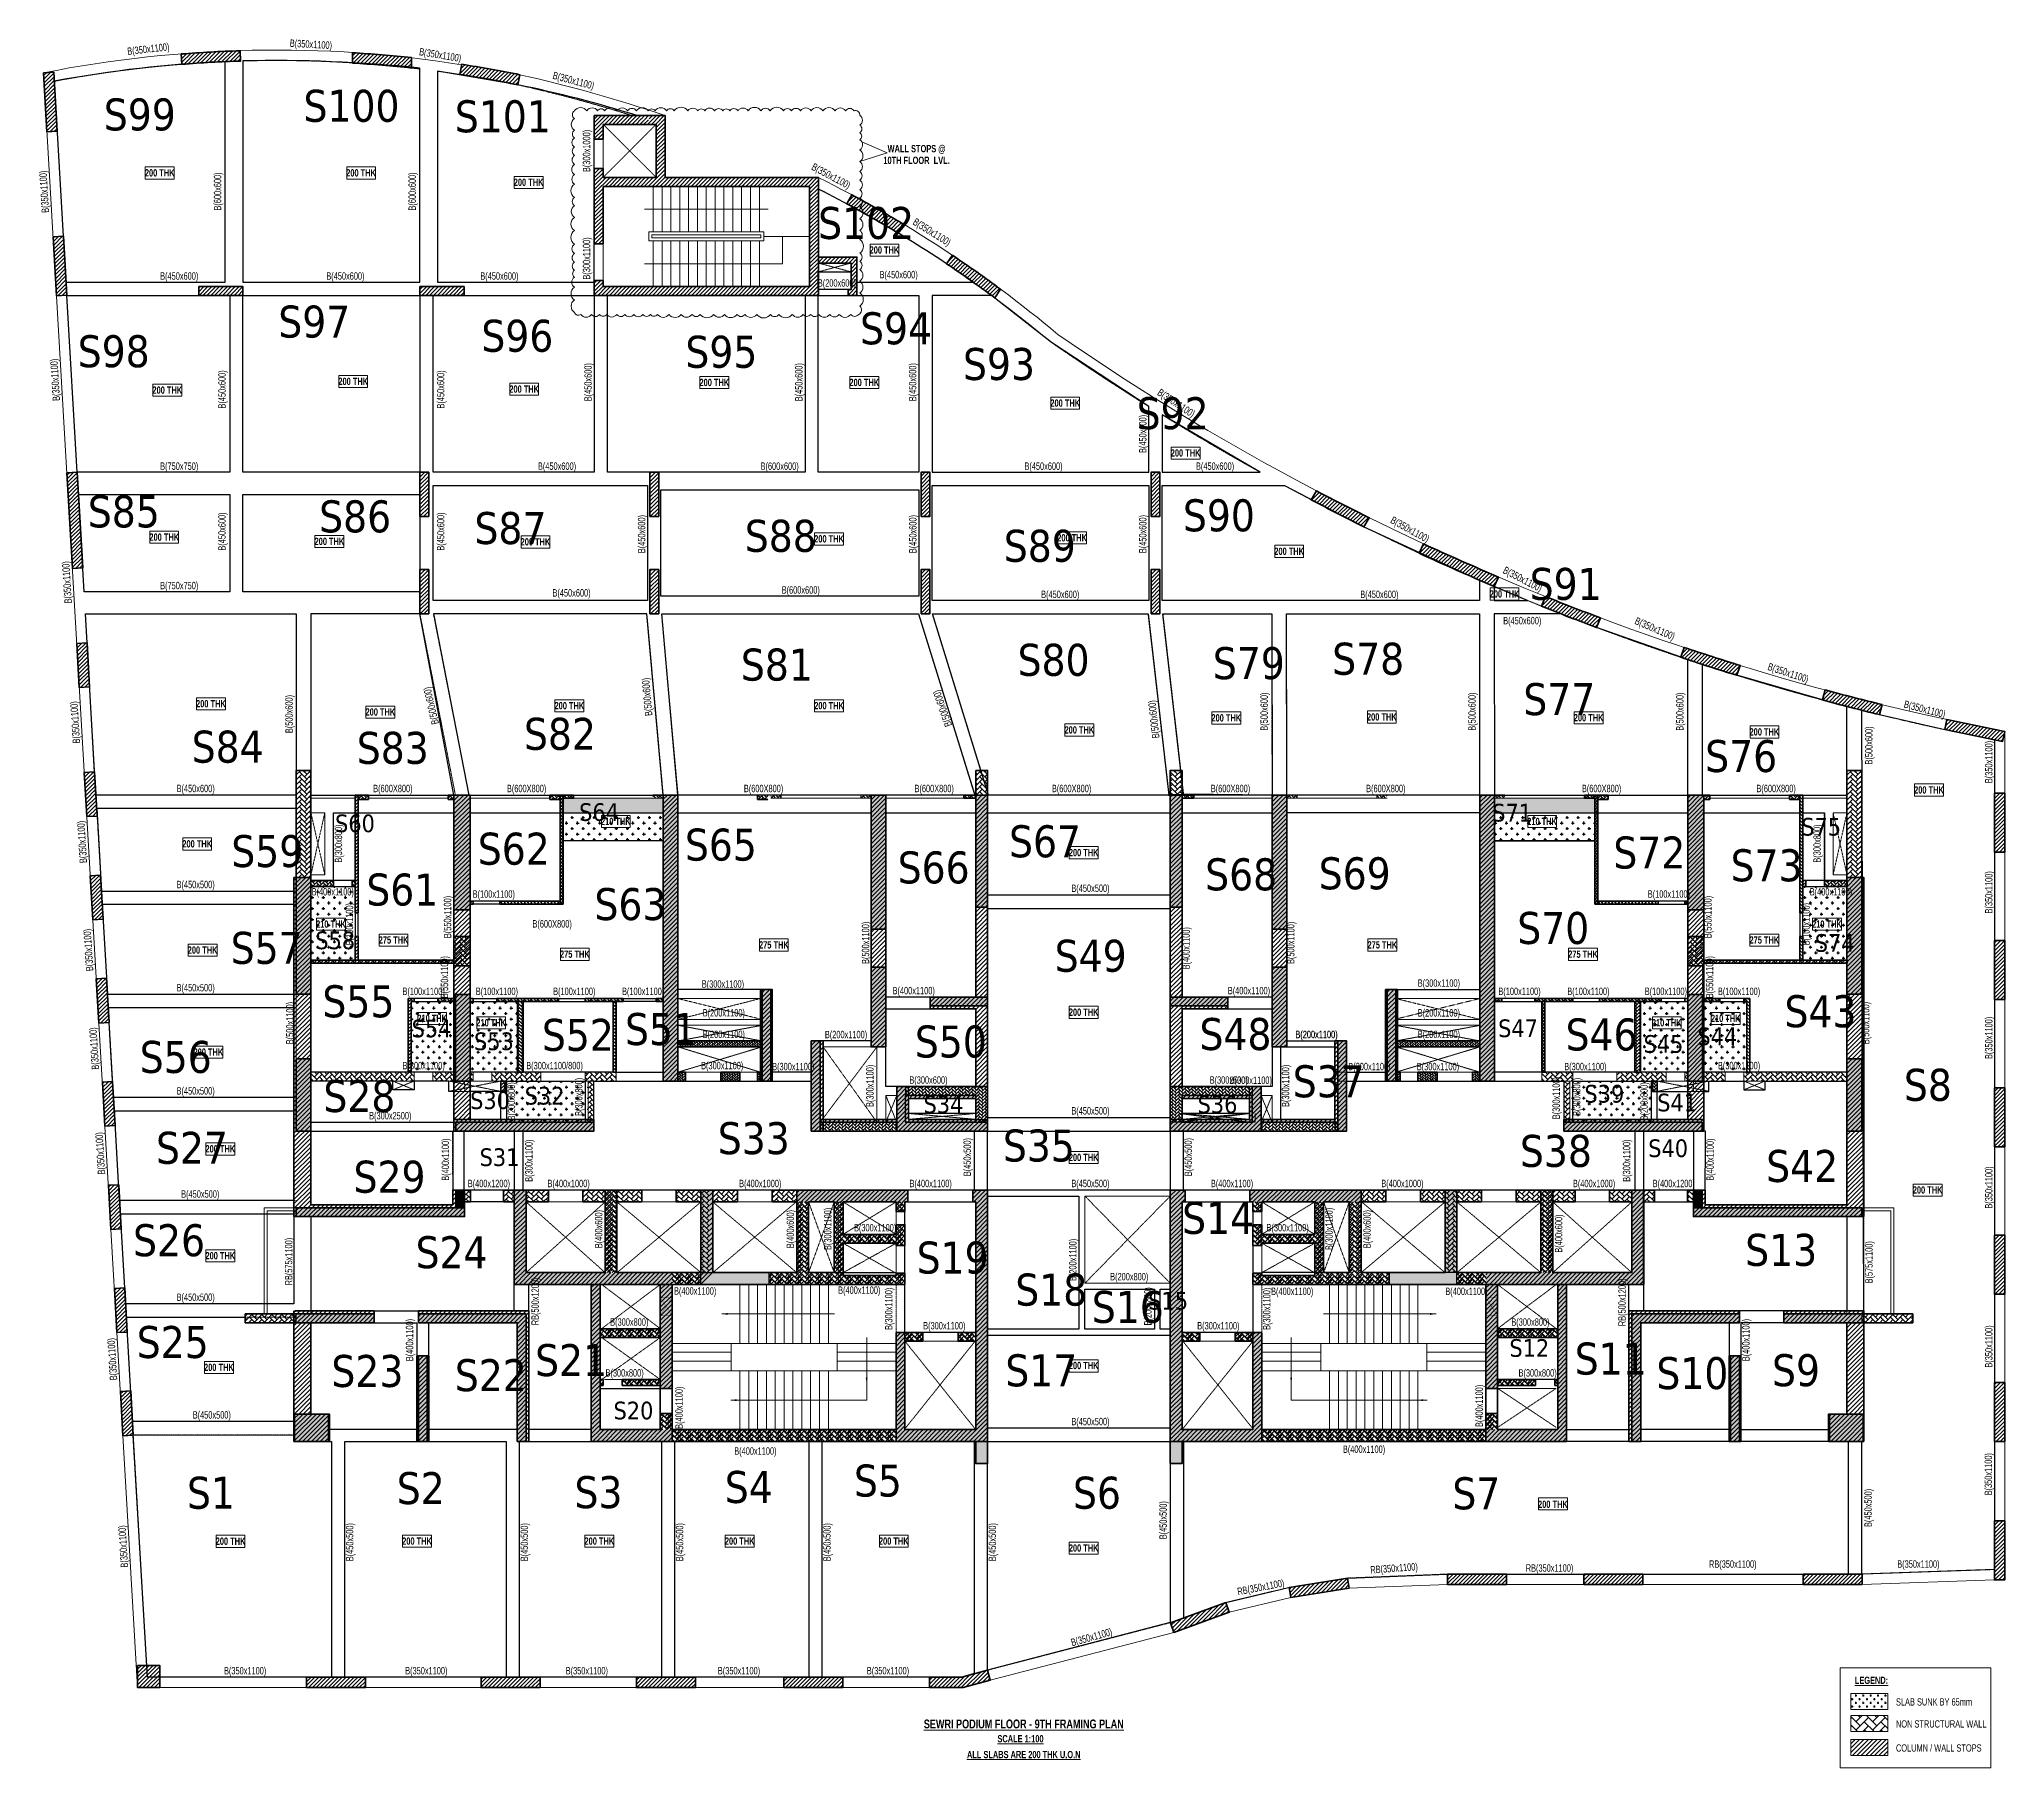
# Model space of a CAD drawing. Header units: millimetres. Extents: x 12 to 66676, y 38 to 58670.
import ezdxf

# ---------------------------------------------------------------- set-up
doc = ezdxf.new("R2010")
doc.units = ezdxf.units.MM
doc.linetypes.add('HIDDEN', pattern=[0.375, 0.25, -0.125])
for name, color, linetype, lineweight in [('A-ANNO-DIMS', 8, 'Continuous', 15), ('A-DETL-MISC', 35, 'Continuous', 15), ('A-FLOR-IDEN', 11, 'Continuous', 9), ('A-HIDD-ABVE', 8, 'HIDDEN', 20), ('G-ANNO-TEXT', 231, 'Continuous', 9), ('S-BEAM', 7, 'Continuous', 18), ('S-BEAM-IDEN', 2, 'Continuous', 9), ('S-COL HATCH', 9, 'Continuous', 0), ('S-COLS', 5, 'Continuous', 35), ('S-WALL', 4, 'Continuous', 18)]:
    doc.layers.add(name, color=color, linetype=linetype, lineweight=lineweight)
for name, color, linetype in [('changes', 7, 'Continuous'), ('S-CUTOUT', 1, 'Continuous'), ('SUNK SLAB', 8, 'Continuous')]:
    doc.layers.add(name, color=color, linetype=linetype)
doc.styles.add('Dim.s & Anno.(Misc.)', font='ARIALN.TTF')
doc.styles.add('Swis721 LtCn BT', font='swisscl.ttf', dxfattribs={"width": 0.9, "height": 233.355162})
doc.styles.add('Swis721 LtCn BT_2', font='swisscl.ttf', dxfattribs={"height": 244.992296})
doc.styles.add('Swis721 LtCn BT_B', font='', dxfattribs={"width": 0.9, "height": 246.918336})
doc.styles.get('Swis721 LtCn BT_B').set_extended_font_data('Swis721 LtCn BT', bold=True)
doc.dimstyles.new('A-GFC-100', dxfattribs={"dimscale": 100, "dimtxt": 1.75, "dimasz": 1.5, "dimexe": 1.5, "dimexo": 0, "dimgap": 1, "dimtad": 1, "dimdsep": 46, "dimtxsty": 'Dim.s & Anno.(Misc.)', "dimblk": 'ARCHTICK', "dimcen": 0, "dimdle": 1.5, "dimclrd": 256, "dimclre": 8, "dimclrt": 6, "dimazin": 2, "dimtfac": 1, "dimtix": 1, "dimtmove": 2, "dimatfit": 3, "dimfxl": 1, "dimtolj": 1, "dimlwd": -1, "dimlwe": 9, "dimarcsym": 0})
pattern_1 = [(45, (-31699446.87, 20890861.25), (-75.1300955, 75.1300955), [])]
pattern_2 = [(45, (-31794446.86, 20734809.75), (0, 169.7056275), [360, -120]), (135, (-31794362, 20734894.6), (1e-14, 169.7056275), [360, -120])]
pattern_3 = [(45, (-31794446.86, 20682880.75), (0, 169.7056275), [360, -120]), (135, (-31794362, 20682965.6), (1e-14, 169.7056275), [360, -120])]
pattern_4 = [(45, (-31802317.5, 20729084.55), (0, 169.7056275), [360, -120]), (135, (-31802232.65, 20729169.4), (1e-14, 169.7056275), [360, -120])]
pattern_5 = [(45, (-31802317.5, 20729084.55), (0, 113.13708499), [240, -80]), (135, (-31802260.93, 20729141.12), (9e-15, 113.13708499), [240, -80])]
pattern_6 = [(45, (-31802317.5, 20677155.55), (0, 169.7056275), [360, -120]), (135, (-31802232.65, 20677240.4), (1e-14, 169.7056275), [360, -120])]
pattern_7 = [(45, (-31365336.03, 20949949.553), (0, 84.85281374), [180, -60]), (135, (-31365293.6, 20949991.98), (7e-15, 84.85281374), [180, -60])]
pattern_8 = [(45, (-31365336.03, 20948789.553), (0, 84.85281374), [180, -60]), (135, (-31365293.6, 20948831.98), (7e-15, 84.85281374), [180, -60])]
pattern_9 = [(45, (-31364586.025, 20948789.55), (0, 84.85281374), [180, -60]), (135, (-31364543.6, 20948831.98), (7e-15, 84.85281374), [180, -60])]
pattern_10 = [(45, (-31367286.02, 20948789.55), (0, 84.85281374), [180, -60]), (135, (-31367243.596, 20948831.98), (7e-15, 84.85281374), [180, -60])]
pattern_11 = [(45, (-15037.47, -17858.63), (0, 107.76307), [228.6, -76.2]), (135, (-14983.584, -17804.75), (7e-15, 107.76307), [228.6, -76.2])]
pattern_12 = [(45, (-18086.774, -17858.63), (0, 107.76307), [228.6, -76.2]), (135, (-18032.89, -17804.745), (7e-15, 107.76307), [228.6, -76.2])]
pattern_13 = [(45, (-15037.89, -17858.63), (0, 107.76307), [228.6, -76.2]), (135, (-14984.01, -17804.744), (7e-15, 107.76307), [228.6, -76.2])]
pattern_14 = [(45, (-31618808, 20746156.34), (0, 169.7056275), [360, -120]), (135, (-31618723.15, 20746241.2), (1e-14, 169.7056275), [360, -120])]
pattern_15 = [(45, (-31682274.25, 21473233.52), (-75.1300955, 75.1300955), [])]
pattern_16 = [(45, (-31235527.81, 20855355.09), (-66.29126074, 66.29126074), [])]
pattern_17 = [(45, (-31363013.31, 20884024.09), (-66.29126074, 66.29126074), [])]
pattern_18 = [(0, (-31345463.11, 21127995.8), (187.5, 187.5), [93.75, -281.25]), (90, (-31345416.23, 21127948.93), (-187.5, 187.5), [93.75, -281.25])]
pattern_19 = [(45, (-31785796.62, 20745915.18), (0, 113.13708499), [240, -80]), (135, (-31785740.05, 20745971.75), (9e-15, 113.13708499), [240, -80])]
pattern_20 = [(0, (-31345460.47, 21127995.8), (187.5, 187.5), [93.75, -281.25]), (90, (-31345413.6, 21127948.93), (-187.5, 187.5), [93.75, -281.25])]
pattern_21 = [(45, (-31785793.985, 20745915.18), (0, 113.13708499), [240, -80]), (135, (-31785737.42, 20745971.75), (9e-15, 113.13708499), [240, -80])]

msp = doc.modelspace()

# ---------------------------------------------------------------- texts
at = {"layer": 'A-FLOR-IDEN', "color": 1, "attachment_point": 2, "line_spacing_factor": 0.964267, "style": 'Swis721 LtCn BT_B'}
for s, insert, char_height, width in [('WALL STOPS @ \\P10TH FLOOR  LVL.', (29767, 55085), 246.92, 3733.48), ('200 THK', (4097, 54263), 246.9, 1155), ('200 THK', (4097, 54263), 246.9, 1155), ('200 THK', (10926, 54263), 246.9, 1155), ('200 THK', (10926, 54263), 246.9, 1155), ('200 THK', (16608, 53943), 246.9, 1155), ('200 THK', (16608, 53943), 246.9, 1155), ('200 THK', (28678, 51647), 246.9, 1155), ('200 THK', (28678, 51647), 246.9, 1155), ('200 THK', (4353, 46893), 246.9, 1155), ('200 THK', (4353, 46893), 246.9, 1155), ('200 THK', (10660, 47190), 246.9, 1155), ('200 THK', (10660, 47190), 246.9, 1155), ('200 THK', (16458, 46928), 246.9, 1155), ('200 THK', (16458, 46928), 246.9, 1155), ('200 THK', (22908, 47153), 246.9, 1155), ('200 THK', (22908, 47153), 246.9, 1155), ('200 THK', (27994, 47153), 246.9, 1155), ('200 THK', (27994, 47153), 246.9, 1155), ('200 THK', (34810, 46453), 246.9, 1155), ('200 THK', (34810, 46453), 246.9, 1155), ('200 THK', (38893, 44761), 246.9, 1155), ('200 THK', (38893, 44761), 246.9, 1155), ('200 THK', (4250, 41906), 246.9, 1155), ('200 THK', (4250, 41906), 246.9, 1155), ('200 THK', (9852, 41761), 246.9, 1155), ('200 THK', (9852, 41761), 246.9, 1155), ('200 THK', (16841, 41746), 246.9, 1155), ('200 THK', (16841, 41746), 246.9, 1155), ('200 THK', (26799, 41848), 246.9, 1155), ('200 THK', (26799, 41848), 246.9, 1155), ('200 THK', (35044, 41884), 246.9, 1155), ('200 THK', (35044, 41884), 246.9, 1155), ('200 THK', (42406, 41426), 246.9, 1155), ('200 THK', (42406, 41426), 246.9, 1155), ('200 THK', (49711, 39979), 246.9, 1155), ('200 THK', (49711, 39979), 246.9, 1155), ('200 THK', (5833, 36255), 246.9, 1155), ('200 THK', (5833, 36255), 246.9, 1155), ('200 THK', (17991, 36188), 246.9, 1155), ('200 THK', (17991, 36188), 246.9, 1155), ('200 THK', (26799, 36188), 246.9, 1155), ('200 THK', (26799, 36188), 246.9, 1155), ('200 THK', (11580, 35975), 246.9, 1155), ('200 THK', (11580, 35975), 246.9, 1155), ('200 THK', (35290, 35366), 246.9, 1155), ('200 THK', (35290, 35366), 246.9, 1155), ('200 THK', (40273, 35775), 246.9, 1155), ('200 THK', (40273, 35775), 246.9, 1155), ('200 THK', (45549, 35806), 246.9, 1155), ('200 THK', (45549, 35806), 246.9, 1155), ('200 THK', (52563, 35780), 246.9, 1155), ('200 THK', (52563, 35780), 246.9, 1155), ('200 THK', (58525, 35299), 246.9, 1155), ('200 THK', (58525, 35299), 246.9, 1155), ('200 THK', (64107, 33330), 246.9, 1155), ('200 THK', (64107, 33330), 246.9, 1155), ('210 THK', (19566, 32261, 0), 246.9, 1155), ('210 THK', (50985, 32261, 0), 246.9, 1155), ('200 THK', (5367, 31501, 0), 246.9, 1155), ('200 THK', (35436, 31204), 246.9, 1155), ('210 THK', (9904, 28778, 0), 246.9, 1155), ('210 THK', (60647, 28778, 0), 246.9, 1155), ('275 THK', (12028, 28240, 0), 246.9, 1155), ('275 THK', (24928, 28074, 0), 246.9, 1155), ('275 THK', (45568, 28074, 0), 246.9, 1155), ('275 THK', (58523, 28240, 0), 246.9, 1155), ('200 THK', (5550, 27898, 0), 246.9, 1155), ('275 THK', (18177, 27759, 0), 246.9, 1155), ('275 THK', (52374, 27759, 0), 246.9, 1155), ('210 THK', (13337, 25581, 0), 246.9, 1155), ('210 THK', (15338, 25431, 0), 246.9, 1155), ('200 THK', (35436, 25790), 246.9, 1155), ('210 THK', (55213, 25431, 0), 246.9, 1155), ('210 THK', (57214, 25581, 0), 246.9, 1155), ('200 THK', (5747, 24438, 0), 246.9, 1155), ('200 THK', (6151, 21156, 0), 246.9, 1155), ('200 THK', (35436, 20864), 246.9, 1155), ('200 THK', (64062, 19760, 0), 246.9, 1155), ('200 THK', (6151, 17530, 0), 246.9, 1155), ('200 THK', (6104, 13742, 0), 246.9, 1155), ('200 THK', (35436, 13805), 246.9, 1155), ('200 THK', (51352, 9098, 0), 246.9, 1155), ('200 THK', (6498, 7845, 0), 246.9, 1155), ('200 THK', (12824, 7849, 0), 246.9, 1155), ('200 THK', (19008, 7849, 0), 246.9, 1155), ('200 THK', (23770, 7849, 0), 246.9, 1155), ('200 THK', (28995, 7849, 0), 246.9, 1155), ('200 THK', (35436, 7614), 246.9, 1155)]:
    msp.add_mtext(s, dxfattribs=dict(at, insert=insert, char_height=char_height, width=width))
at = {"layer": 'changes', "attachment_point": 1, "style": 'Dim.s & Anno.(Misc.)'}
for s, heights, insert, char_height in [('{\\fTahoma|b0|i0|c0|p34;S99}', [1159], (2200, 56664), 1084.7), ('{\\fTahoma|b0|i0|c0|p34;S100}', [1159], (8974, 56957), 1084.7), ('{\\fTahoma|b0|i0|c0|p34;S101}', [1159], (14107, 56601), 1084.7), ('{\\fTahoma|b0|i0|c0|p34;S102}', [1159], (26430, 52982), 1084.7), ('{\\fTahoma|b0|i0|c0|p34;S97}', [1159], (8118, 49637), 1084.7), ('{\\fTahoma|b0|i0|c0|p34;S94}', [1159], (27851, 49409), 1084.7), ('{\\fTahoma|b0|i0|c0|p34;S96}', [1159], (15006, 49156), 1084.7), ('{\\fTahoma|b0|i0|c0|p34;S98}', [1159], (1315, 48631), 1084.7), ('{\\fTahoma|b0|i0|c0|p34;S95}', [1159], (21926, 48613), 1084.7), ('{\\fTahoma|b0|i0|c0|p34;S93}', [1159], (31343, 48198), 1084.7), ('{\\fTahoma|b0|i0|c0|p34;S92}', [1159], (37233, 46529, 0), 1084.7), ('{\\fTahoma|b0|i0|c0|p34;S85}', [1159], (1658, 43198), 1084.7), ('{\\fTahoma|b0|i0|c0|p34;S86}', [1159], (9504, 43029), 1084.7), ('{\\fTahoma|b0|i0|c0|p34;S90}', [1159], (38802, 43065), 1084.7), ('{\\fTahoma|b0|i0|c0|p34;S87}', [1159], (14772, 42633), 1084.7), ('{\\fTahoma|b0|i0|c0|p34;S88}', [1178], (23942, 42370), 1084.7), ('{\\fTahoma|b0|i0|c0|p34;S89}', [1159], (32727, 42031), 1084.7), ('{\\fTahoma|b0|i0|c0|p34;S91}', [1159], (50565, 40738), 1084.7), ('{\\fTahoma|b0|i0|c0|p34;S81}', [1159], (23809, 38001), 1084.7), ('{\\fTahoma|b0|i0|c0|p34;S80}', [1159], (33194, 38163), 1084.7), ('{\\fTahoma|b0|i0|c0|p34;S79}', [1159], (39817, 38050), 1084.7), ('{\\fTahoma|b0|i0|c0|p34;S78}', [1159], (43866, 38200), 1084.7), ('{\\fTahoma|b0|i0|c0|p34;S77}', [1159], (50348, 36829), 1084.7), ('{\\fTahoma|b0|i0|c0|p34;S82}', [1159], (16451, 35653), 1084.7), ('{\\fTahoma|b0|i0|c0|p34;S84}', [1159], (5181, 35217), 1084.7), ('{\\fTahoma|b0|i0|c0|p34;S83}', [1159], (10781, 35176), 1084.7), ('{\\fTahoma|b0|i0|c0|p34;S76}', [1159], (56517, 34899), 1084.7), ('{\\fTahoma|b0|i0|c0|p34;S64}', [1159], (18323, 32756, 0), 600), ('{\\fTahoma|b0|i0|c0|p34;S71}', [1159], (49294, 32735), 600), ('{\\fTahoma|b0|i0|c0|p34;S60}', [1159], (10044, 32373, 0), 600), ('{\\fTahoma|b0|i0|c0|p34;S67}', [1159], (32905, 32007), 1084.7), ('{\\fTahoma|b0|i0|c0|p34;S75}', [1159], (59776, 32258, 0), 600), ('{\\fTahoma|b0|i0|c0|p34;S59}', [1159], (6524, 31675), 1084.7), ('{\\fTahoma|b0|i0|c0|p34;S62}', [1159], (14885, 31756), 1084.7), ('{\\fTahoma|b0|i0|c0|p34;S65}', [1159], (21910, 31895), 1084.7), ('{\\fTahoma|b0|i0|c0|p34;S72}', [1159], (53403, 31626), 1084.7), ('{\\fTahoma|b0|i0|c0|p34;S66}', [1159], (29127, 31121), 1084.7), ('{\\fTahoma|b0|i0|c0|p34;S68}', [1159], (39557, 30886), 1084.7), ('{\\fTahoma|b0|i0|c0|p34;S69}', [1159], (43408, 30921), 1084.7), ('{\\fTahoma|b0|i0|c0|p34;S73}', [1159], (57380, 31193), 1084.7), ('{\\fTahoma|b0|i0|c0|p34;S61}', [1159], (11104, 30370), 1084.7), ('{\\fTahoma|b0|i0|c0|p34;S63}', [1159], (18842, 29877), 1084.7), ('{\\fTahoma|b0|i0|c0|p34;S70}', [1159], (50142, 29067), 1084.7), ('{\\fTahoma|b0|i0|c0|p34;S57}', [1159], (6504, 28392), 1084.7), ('{\\fTahoma|b0|i0|c0|p34;S58}', [1159], (9373, 28404, 0), 600), ('{\\fTahoma|b0|i0|c0|p34;S49}', [1159], (34453, 28125), 1084.7), ('{\\fTahoma|b0|i0|c0|p34;S74}', [1159], (60234, 28315, 0), 600), ('{\\fTahoma|b0|i0|c0|p34;S55}', [1159], (9614, 26579), 1084.7), ('{\\fTahoma|b0|i0|c0|p34;S43}', [1159], (59207, 26242), 1084.7), ('{\\fTahoma|b0|i0|c0|p34;S54}', [1159], (12642, 25415), 600), ('{\\fTahoma|b0|i0|c0|p34;S52}', [1159], (17060, 25441), 1084.7), ('{\\fTahoma|b0|i0|c0|p34;S51}', [1159], (19878, 25638), 1084.7), ('{\\fTahoma|b0|i0|c0|p34;S48}', [1159], (39365, 25469), 1084.7), ('{\\fTahoma|b0|i0|c0|p34;S47}', [1159], (49493, 25421), 600), ('{\\fTahoma|b0|i0|c0|p34;S46}', [1159], (51781, 25455), 1084.7), ('{\\fTahoma|b0|i0|c0|p34;S56}', [1159], (3418, 24692), 1084.7), ('{\\fTahoma|b0|i0|c0|p34;S53}', [1159], (14758, 24980, 0), 600), ('{\\fTahoma|b0|i0|c0|p34;S50}', [1159], (29710, 25215), 1084.7), ('{\\fTahoma|b0|i0|c0|p34;S45}', [1159], (54427, 24889), 600), ('{\\fTahoma|b0|i0|c0|p34;S44}', [1159], (56253, 25148), 600), ('{\\fTahoma|b0|i0|c0|p34;S28}', [1159], (9649, 23365), 1084.7), ('{\\fTahoma|b0|i0|c0|p34;S37}', [1159], (42527, 23866), 1084.7), ('{\\fTahoma|b0|i0|c0|p34;S8}', [1159], (63257, 23746), 1084.7), ('{\\fTahoma|b0|i0|c0|p34;S30}', [1159], (14625, 22981, 0), 600), ('{\\fTahoma|b0|i0|c0|p34;S32}', [1159], (16475, 23134), 600), ('{\\fTahoma|b0|i0|c0|p34;S34}', [1159], (30005, 22841), 600), ('{\\fTahoma|b0|i0|c0|p34;S36}', [1159], (39300, 22841, 0), 600), ('{\\fTahoma|b0|i0|c0|p34;S39}', [1159], (52421, 23200), 600), ('{\\fTahoma|b0|i0|c0|p34;S41}', [1159], (54890, 22902), 600), ('{\\fTahoma|b0|i0|c0|p34;S27}', [1159], (3969, 21609), 1084.7), ('{\\fTahoma|b0|i0|c0|p34;S33}', [1159], (23025, 21937), 1084.7), ('{\\fTahoma|b0|i0|c0|p34;S35}', [1159], (32696, 21687), 1084.7), ('{\\fTahoma|b0|i0|c0|p34;S38}', [1159], (50233, 21504), 1084.7), ('{\\fTahoma|b0|i0|c0|p34;S40}', [1159], (54585, 21352), 600), ('{\\fTahoma|b0|i0|c0|p34;S31}', [1159], (14947, 21048, 0), 600), ('{\\fTahoma|b0|i0|c0|p34;S42}', [1159], (58586, 20993), 1084.7), ('{\\fTahoma|b0|i0|c0|p34;S29}', [1159], (10671, 20629), 1084.7), ('{\\fTahoma|b0|i0|c0|p34;S14}', [1159], (38775, 19231, 0), 1084.7), ('{\\fTahoma|b0|i0|c0|p34;S26}', [1159], (3193, 18475), 1084.7), ('{\\fTahoma|b0|i0|c0|p34;S24}', [1159], (12775, 18067), 1084.7), ('{\\fTahoma|b0|i0|c0|p34;S13}', [1159], (57875, 18147), 1084.7), ('{\\fTahoma|b0|i0|c0|p34;S19}', [1159], (29771, 17886), 1084.7), ('{\\fTahoma|b0|i0|c0|p34;S18}', [1159], (33116, 16799), 1084.7), ('{\\fTahoma|b0|i0|c0|p34;S16}', [1159], (35712, 16212), 1084.7), ('{\\fTahoma|b0|i0|c0|p34;S15}', [1159], (37627, 16177), 600), ('{\\fTahoma|b0|i0|c0|p34;S25}', [1159], (3316, 15021), 1084.7), ('{\\fTahoma|b0|i0|c0|p34;S23}', [1159], (9919, 14039), 1084.7), ('{\\fTahoma|b0|i0|c0|p34;S21}', [1159], (16829, 14407), 1084.7), ('{\\fTahoma|b0|i0|c0|p34;S17}', [1159], (32778, 14060), 1084.7), ('{\\fTahoma|b0|i0|c0|p34;S12}', [1159], (49876, 14576), 600), ('{\\fTahoma|b0|i0|c0|p34;S11}', [1159], (52092, 14459), 1084.7), ('{\\fTahoma|b0|i0|c0|p34;S9}', [1159], (58784, 14065), 1084.7), ('{\\fTahoma|b0|i0|c0|p34;S22}', [1159], (14108, 13896), 1084.7), ('{\\fTahoma|b0|i0|c0|p34;S10}', [1159], (54862, 13967), 1084.7), ('{\\fTahoma|b0|i0|c0|p34;S20}', [1159], (19490, 12455, 0), 600), ('{\\fTahoma|b0|i0|c0|p34;S2}', [1159], (12137, 10065), 1084.7), ('{\\fTahoma|b0|i0|c0|p34;S4}', [1159], (23263, 10104), 1084.7), ('{\\fTahoma|b0|i0|c0|p34;S5}', [1159], (27643, 10321), 1084.7), ('{\\fTahoma|b0|i0|c0|p34;S1}', [1159], (5020, 9908), 1084.7), ('{\\fTahoma|b0|i0|c0|p34;S3}', [1159], (18165, 9928), 1084.7), ('{\\fTahoma|b0|i0|c0|p34;S6}', [1159], (35074, 9909), 1084.7), ('{\\fTahoma|b0|i0|c0|p34;S7}', [1159], (47943, 9889), 1084.7)]:
    msp.add_mtext_dynamic_manual_height_columns(s, width=6038.66, gutter_width=5424, heights=heights, dxfattribs=dict(at, insert=insert, char_height=char_height))
at = {"layer": 'G-ANNO-TEXT', "color": 7, "char_height": 244.99, "attachment_point": 1, "line_spacing_factor": 0.971848, "style": 'Swis721 LtCn BT_2'}
for s, insert, width in [('\\fSwis721 LtCn BT|b1|i0|c0|p34|;\\LLEGEND:', (61592, 3125, 0), 1299), ('SLAB SUNK BY 65mm', (62988, 2392, 0), 3845.24), ('NON STRUCTURAL WALL', (62988, 1645, 0), 3845.24), ('COLUMN / WALL STOPS', (62988, 829, 0), 3845.24)]:
    msp.add_mtext(s, dxfattribs=dict(at, insert=insert, width=width))
at = {"layer": 'G-ANNO-TEXT', "color": 6, "insert": (30014, 1672), "char_height": 300, "width": 6923.66, "attachment_point": 1, "line_spacing_factor": 0.971848, "style": 'Swis721 LtCn BT_2'}
msp.add_mtext('{\\fSwis721 LtCn BT|b1|i0|c0|p34;\\LSEWRI PODIUM FLOOR - 9TH FRAMING PLAN }', dxfattribs=at)
at = {"layer": 'G-ANNO-TEXT', "color": 1, "char_height": 244.99, "attachment_point": 1, "line_spacing_factor": 0.971848, "style": 'Swis721 LtCn BT_2'}
for s, insert, width in [('{\\fSwis721 LtCn BT|b1|i0|c0|p34;\\LSCALE 1:100}', (32512, 1144), 1551.04), ('{\\fSwis721 LtCn BT|b1|i0|c0|p34;\\LALL SLABS ARE 200 THK U.O.N}', (31478, 606), 3728.69)]:
    msp.add_mtext(s, dxfattribs=dict(at, insert=insert, width=width))
at = {"layer": 'S-BEAM-IDEN', "style": 'Swis721 LtCn BT', "width": 0.8}
for s, rotation, p in [('B(350x1100)', 356.84056, (8503, 58417)), ('B(350x1100)', 6.47905, (3011, 58137)), ('B(350x1100)', 350.68539, (12883, 58132)), ('B(350x1100)', 345.05471, (17406, 57334)), ('B(300x1000)', 90, (18698, 54166, 0)), ('B(350x1100)', 331.79745, (26178, 54262)), ('B(350x1100)', 93.60442, (345, 52790, 0)), ('B(600x600)', 90, (6182, 52860, 0)), ('B(600x600)', 90, (12784, 52860, 0)), ('B(350x1100)', 327.98337, (29615, 52407)), ('B(300x1100)', 90, (18698, 50518, 0)), ('B(450x600)', 360, (4111, 50515, 0)), ('B(450x600)', 360, (9748, 50515, 0)), ('B(450x600)', 360, (14971, 50515, 0)), ('B(450x600)', 360, (28513, 50563, 0)), ('B(200x600)', 360, (26418, 50278, 0)), ('B(350x1100)', 93.60442, (717, 46410, 0)), ('B(450x600)', 90, (18749, 46392, 0)), ('B(450x600)', 90, (25899, 46392, 0)), ('B(450x600)', 90, (29759, 46392, 0)), ('B(450x600)', 90, (6332, 46146, 0)), ('B(450x600)', 90, (13751, 46145, 0)), ('B(350x1100)', 326.35712, (37910, 46625)), ('B(450x600)', 90, (37566, 44636, 0)), ('B(750x750)', 360, (4111, 44065, 0)), ('B(450x600)', 360, (16925, 44065, 0)), ('B(600x600)', 360, (24477, 44065, 0)), ('B(450x600)', 360, (33427, 44065, 0)), ('B(450x600)', 360, (39245, 44065, 0)), ('B(450x600)', 90, (6332, 41325, 0)), ('B(450x600)', 90, (13751, 41324, 0)), ('B(450x600)', 90, (20566, 41239, 0)), ('B(450x600)', 90, (29766, 41239, 0)), ('B(450x600)', 90, (37566, 41239, 0)), ('B(350x1100)', 331.04302, (45816, 42279)), ('B(350x1100)', 93.60442, (1118, 39542, 0)), ('B(350x1100)', 332.51757, (49632, 40576)), ('B(750x750)', 360, (4111, 40015)), ('B(450x600)', 360, (17418, 39767, 0)), ('B(600x600)', 360, (25193, 39865, 0)), ('B(450x600)', 360, (33994, 39715, 0)), ('B(450x600)', 360, (44818, 39715, 0)), ('B(450x600)', 360, (49666, 38825, 0)), ('B(350x1100)', 336.76966, (54103, 38847)), ('B(350x1100)', 341.7169, (58615, 37283)), ('B(500x600)', 95.07956, (20809, 35728, 0)), ('B(500x600)', 90, (8608, 35134)), ('B(500x600)', 103.06395, (13569, 35460, 0)), ('B(500x600)', 109.17734, (30977, 35403, 0)), ('B(500x600)', 96.26123, (38008, 34972, 0)), ('B(500x600)', 90, (41682, 35215, 0)), ('B(500x600)', 90, (48732, 35215, 0)), ('B(500x600)', 90, (55782, 35215, 0)), ('B(350x1100)', 345.46876, (63238, 36005)), ('B(350x1100)', 93.60442, (1396, 34789, 0)), ('B(500x600)', 90, (62191, 34068, 0)), ('B(350x1100)', 90, (66260, 33437, 0)), ('B(450x600)', 360, (4668, 33131, 0)), ('B(350x1100)', 93.60442, (1632, 30733, 0)), ('B(300x800)', 90, (10282, 30739, 0)), ('B(300x800)', 90, (60436, 30739, 0)), ('B(450x500)', 360, (4668, 29873, 0)), ('B(350x1100)', 90, (66260, 29016, 0)), ('B(400x1100)', 360, (9249, 29626, 0)), ('B(550x1100)', 90, (13984, 28179, 0)), ('B(100x1100)', 360, (14711, 29550, 0)), ('B(550x1100)', 90, (56734, 28179, 0)), ('B(100x1100)', 90, (10657, 27937, 0)), ('B(100x1100)', 90, (60061, 27937, 0)), ('B(350x1100)', 93.60442, (1846, 27067, 0)), ('B(500x1100)', 90, (28162, 27302, 0)), ('B(400x1100)', 90, (39034, 27119, 0)), ('B(500x1100)', 90, (42584, 27302, 0)), ('B(550x1100)', 90, (13879, 26138, 0)), ('B(300x1100)', 360, (22483, 26498, 0)), ('B(550x1100)', 90, (56789, 26138, 0)), ('B(450x500)', 360, (4668, 26373, 0)), ('B(100x1100)', 360, (12331, 26250, 0)), ('B(100x1100)', 360, (14815, 26250, 0)), ('B(100x1100)', 360, (17441, 26250, 0)), ('B(100x1100)', 360, (19777, 26250, 0)), ('B(400x1100)', 360, (28954, 26274, 0)), ('B(500x1100)', 90, (8634, 24581, 0)), ('B(200x1100)', 360, (22513, 25521, 0)), ('B(500x1100)', 90, (62084, 24581, 0)), ('B(350x1100)', 93.60442, (2041, 23727, 0)), ('B(200x1100)', 360, (22513, 24791, 0)), ('B(200x1100)', 360, (26658, 24784, 0)), ('B(350x1100)', 90, (66260, 24078, 0)), ('B(300x1100)', 360, (12331, 23730, 0)), ('B(300x1100/800)', 360, (16529, 23730, 0)), ('B(300x1100)', 360, (22459, 23731, 0)), ('B(300x1100)', 360, (24869, 23698, 0)), ('B(300x1100)', 90, (28310, 22451, 0)), ('B(300x600)', 360, (29524, 23241, 0)), ('B(300x600)', 360, (39710, 23241, 0)), ('B(300x1100)', 90, (42407, 22451, 0)), ('B(450x500)', 360, (4668, 22873, 0)), ('B(200x800)', 90, (16150, 21995, 0)), ('B(300x800)', 90, (18434, 22146, 0)), ('B(300x1100)', 90, (51587, 22037, 0)), ('B(300x800)', 90, (52284, 22146, 0)), ('B(200x800)', 90, (54568, 21995, 0)), ('B(300x2500)', 360, (11200, 22030, 0)), ('B(350x1100)', 93.60442, (2248, 20171, 0)), ('B(400x1100)', 90, (13910, 19949, 0)), ('B(300x1100)', 90, (16742, 19914, 0)), ('B(450x500)', 90, (31610, 20104, 0)), ('B(450x500)', 90, (39107, 20104, 0)), ('B(300x1100)', 90, (53975, 19914, 0)), ('B(400x1100)', 90, (56807, 19949, 0)), ('B(350x1100)', 90, (66260, 19003, 0)), ('B(450x500)', 360, (4824, 19373, 0)), ('B(400x1200)', 360, (14544, 19731, 0)), ('B(400x1000)', 360, (17249, 19731, 0)), ('B(400x1000)', 360, (23749, 19731, 0)), ('B(400x1100)', 360, (29529, 19731, 0)), ('B(450x500)', 360, (35019, 19731, 0)), ('B(400x600)', 90, (19110, 17662, 0)), ('B(400x600)', 90, (25610, 17662, 0)), ('B(300x1100)', 90, (26880, 17599, 0)), ('B(300x1100)', 90, (43882, 17599, 0)), ('B(400x600)', 90, (45172, 17662, 0)), ('B(300x1100)', 360, (27646, 18231, 0)), ('B(400x600)', 90, (51670, 17510, 0)), ('RB(575x1100)', 90, (8596, 16399, 0)), ('B(200x1100)', 90, (35192, 16547, 0)), ('B(575x1100)', 90, (62196, 16467, 0)), ('B(200x800)', 360, (36334, 16571, 0)), ('B(450x500)', 360, (4668, 15873, 0)), ('RB(500x1200)', 90, (16954, 15048)), ('B(400x1100)', 360, (21541, 16085)), ('B(400x1100)', 360, (27107, 16113)), ('B(300x1100)', 90, (28948, 14887, 0)), ('B(200x800)', 90, (37737, 15040, 0)), ('B(300x1100)', 90, (41769, 14887, 0)), ('B(400x1100)', 360, (41792, 16074)), ('B(400x1100)', 360, (47702, 16074)), ('RB(500x1200)', 90, (53821, 15017, 0)), ('B(400x1100)', 90, (12695, 13829)), ('B(300x800)', 360, (19376, 15031, 0)), ('B(300x1100)', 360, (29992, 14906, 0)), ('B(300x800)', 360, (49942, 15031, 0)), ('B(400x1100)', 90, (58022, 13829)), ('B(350x1100)', 90, (66260, 13610, 0)), ('B(350x1100)', 93.60442, (2656, 13189, 0)), ('B(300x800)', 360, (19218, 13306, 0)), ('B(400x1100)', 90, (21836, 11532)), ('B(400x1100)', 90, (48975, 11595)), ('B(450x500)', 360, (5216, 11881, 0)), ('B(450x500)', 360, (35019, 11656, 0)), ('B(400x1100)', 360, (23584, 10656)), ('B(400x1100)', 360, (44229, 10717)), ('B(350x1100)', 90, (66246, 9278, 0)), ('B(450x500)', 90, (38254, 7787, 0)), ('B(450x500)', 90, (62166, 8203, 0)), ('B(450x500)', 90, (10663, 7042, 0)), ('B(450x500)', 90, (16587, 7042, 0)), ('B(450x500)', 90, (21854, 7042, 0)), ('B(450x500)', 90, (26854, 7042, 0)), ('B(450x500)', 90, (32463, 7042, 0)), ('B(350x1100)', 93.60442, (3026, 6835, 0)), ('RB(350x1100)', 4.13755, (45167, 6623, 0)), ('RB(350x1100)', 10.78837, (40673, 5887, 0)), ('B(350x1100)', 15.48324, (35045, 4157, 0)), ('B(350x1100)', 360, (6277, 3203)), ('B(350x1100)', 360, (12422, 3203)), ('B(350x1100)', 360, (17867, 3203)), ('B(350x1100)', 360, (23028, 3203)), ('B(350x1100)', 360, (28081, 3203))]:
    msp.add_text(s, height=250, rotation=rotation, dxfattribs=at).set_placement(p)
for s, p in [('B(600X800)', (11337, 33130, 0)), ('B(600X800)', (15873, 33130, 0)), ('B(600X800)', (23910, 33130, 0)), ('B(600X800)', (29698, 33130, 0)), ('B(600X800)', (34358, 33130, 0)), ('B(600X800)', (39748, 33130, 0)), ('B(600X800)', (45016, 33130, 0)), ('B(600X800)', (52335, 33130, 0)), ('B(600X800)', (58254, 33130, 0)), ('B(450x500)', (35019, 29746, 0)), ('B(100x1100)', (54569, 29550, 0)), ('B(400x1100)', (60064, 29626, 0)), ('B(600X800)', (16739, 28539, 0)), ('B(300x1100)', (46767, 26530, 0)), ('B(400x1100)', (40325, 26274, 0)), ('B(100x1100)', (49503, 26250, 0)), ('B(100x1100)', (51839, 26250, 0)), ('B(100x1100)', (54466, 26250, 0)), ('B(100x1100)', (56949, 26250, 0)), ('B(200x1100)', (46767, 25520, 0)), ('B(200x1100)', (42613, 24790, 0)), ('B(200x1100)', (42621, 24784, 0)), ('B(200x1100)', (46767, 24790, 0)), ('B(300x1100)', (40387, 23234, 0)), ('B(300x1100)', (44411, 23698, 0)), ('B(300x1100)', (46736, 23698, 0)), ('B(300x1100)', (51737, 23698, 0)), ('B(300x1100)', (56949, 23731, 0)), ('B(300x1100)', (56949, 23730, 0)), ('B(450x500)', (35019, 22196, 0)), ('B(400x1100)', (39751, 19731, 0)), ('B(400x1000)', (45531, 19731, 0)), ('B(400x1000)', (52031, 19731, 0)), ('B(400x1200)', (54735, 19731, 0)), ('B(300x1100)', (41638, 18231, 0)), ('B(300x1100)', (39287, 14906, 0)), ('B(300x800)', (50186, 13306, 0)), ('RB(350x1100)', (50431, 6686, 0)), ('RB(350x1100)', (56647, 6821, 0)), ('B(350x1100)', (63032, 6822, 0))]:
    msp.add_text(s, height=250, dxfattribs=at).set_placement(p)

# ---------------------------------------------------------------- blocks, each defined once
blk = doc.blocks.new('A$Cd226b1b4')
at = {"layer": 'S-COL HATCH', "transparency": 33554687}
h = blk.add_hatch(dxfattribs=at)
h.set_pattern_fill('ANSI31', color=256, scale=850)
h.set_pattern_definition(pattern_1)
h.paths.add_polyline_path([(5425, 10925), (5425, 10525), (10175, 10525), (10175, 10925)])
h.paths.add_polyline_path([(5425, 10925), (5975, 10925), (5975, 21925), (5425, 21925)])
h = blk.add_hatch(dxfattribs=at)
h.set_pattern_fill('ANSI31', color=256, scale=850)
h.set_pattern_definition(pattern_1)
h.paths.add_polyline_path([(12525, 12225), (13025, 12225), (13025, 21925), (12525, 21925)])
h = blk.add_hatch(dxfattribs=at)
h.set_pattern_fill('ANSI31', color=256, scale=850)
h.set_pattern_definition(pattern_1)
h.paths.add_polyline_path([(19575, 13385), (20075, 13385), (20075, 21925), (19575, 21925)])
h = blk.add_hatch(dxfattribs=at)
h.set_pattern_fill('ANSI31', color=256, scale=850)
h.set_pattern_definition(pattern_1)
h.paths.add_polyline_path([(23525, 21925), (23125, 21925), (23125, 15075), (21575, 15075), (21575, 14675), (23125, 14675), (23125, 12035), (23525, 12035)])
h = blk.add_hatch(dxfattribs=at)
h.set_pattern_fill('ANSI31', color=256, scale=850)
h.set_pattern_definition(pattern_1)
h.paths.add_polyline_path([(29725, 12035), (30125, 12035), (30125, 14675), (31675, 14675), (31675, 15075), (30125, 15075), (30125, 21925), (29725, 21925)])
h = blk.add_hatch(dxfattribs=at)
h.set_pattern_fill('ANSI31', color=256, scale=850)
h.set_pattern_definition(pattern_1)
h.paths.add_polyline_path([(33675, 13385), (33175, 13385), (33175, 21925), (33675, 21925)])
h = blk.add_hatch(dxfattribs=at)
h.set_pattern_fill('ANSI31', color=256, scale=850)
h.set_pattern_definition(pattern_1)
h.paths.add_polyline_path([(40725, 12225), (40225, 12225), (40225, 21925), (40725, 21925)])
h = blk.add_hatch(dxfattribs=at)
h.set_pattern_fill('ANSI31', color=256, scale=850)
h.set_pattern_definition(pattern_1)
h.paths.add_polyline_path([(43075, 10925), (43075, 10525), (47825, 10525), (47825, 10925)])
h.paths.add_polyline_path([(47825, 21925), (47275, 21925), (47275, 10925), (47825, 10925)])
h = blk.add_hatch(dxfattribs=at)
h.set_pattern_fill('ANSI31', color=256, scale=850)
h.set_pattern_definition(pattern_1)
h.paths.add_polyline_path([(5785, 7625), (5785, 8525), (5385, 8525), (5385, 8025), (575, 8025), (575, 19125), (0, 19129), (0, 7625)])
h = blk.add_hatch(dxfattribs=at)
h.set_pattern_fill('ANSI31', color=256, scale=850)
h.set_pattern_definition(pattern_1)
h.paths.add_polyline_path([(53250, 7625), (53250, 19125), (52675, 19125), (52675, 8025), (47865, 8025), (47865, 8525), (47465, 8525), (47465, 7625)])
h = blk.add_hatch(dxfattribs=at)
h.set_pattern_fill('ANSI31', color=256, scale=850)
h.set_pattern_definition(pattern_1)
h.paths.add_polyline_path([(15825, 12225), (16225, 12225), (16225, 15325), (15825, 15325)])
h = blk.add_hatch(dxfattribs=at)
h.set_pattern_fill('ANSI31', color=256, scale=850)
h.set_pattern_definition(pattern_1)
h.paths.add_polyline_path([(37425, 15325), (37025, 15325), (37025, 12225), (37425, 12225)])
h = blk.add_hatch(dxfattribs=at)
h.set_pattern_fill('ANSI31', color=256, scale=850)
h.set_pattern_definition(pattern_1)
h.paths.add_polyline_path([(17945, 13585), (17545, 13585), (17545, 10525), (17945, 10525), (17945, 10925)])
h = blk.add_hatch(dxfattribs=at)
h.set_pattern_fill('ANSI31', color=256, scale=850)
h.set_pattern_definition(pattern_1)
h.paths.add_polyline_path([(35305, 10925), (35305, 10525), (35705, 10525), (35705, 13585), (35305, 13585)])
h = blk.add_hatch(dxfattribs=at)
h.set_pattern_fill('ANSI31', color=256, scale=850)
h.set_pattern_definition(pattern_1)
h.paths.add_polyline_path([(23525, 10525), (23525, 10925), (23125, 10925), (20845, 10925), (20845, 11635), (20845, 12035), (20445, 12035), (20445, 10925), (20445, 10525)])
h = blk.add_hatch(dxfattribs=at)
h.set_pattern_fill('ANSI31', color=256, scale=850)
h.set_pattern_definition(pattern_1)
h.paths.add_polyline_path([(32805, 10525), (32805, 10925), (32805, 12035), (32405, 12035), (32405, 11635), (32405, 10925), (30125, 10925), (29725, 10925), (29725, 10525)])
h = blk.add_hatch(dxfattribs=at)
h.set_pattern_fill('ANSI31', color=256, scale=850)
h.set_pattern_definition([(45, (-31791544.17, 20890558.58), (-75.1300955, 75.1300955), [])])
h.paths.add_polyline_path([(20845, 11734), (23125, 11734), (23125, 11634), (20845, 11634)])
h = blk.add_hatch(dxfattribs=at)
h.set_pattern_fill('ANSI31', color=256, scale=850)
h.set_pattern_definition([(45, (-31782264.16, 20890558.58), (-75.1300955, 75.1300955), [])])
h.paths.add_polyline_path([(30125, 11734), (32405, 11734), (32405, 11634), (30125, 11634)])
h = blk.add_hatch(dxfattribs=at)
h.set_pattern_fill('ANSI31', color=256, scale=850)
h.set_pattern_definition([(45, (-31794444.17, 20889749.36), (-75.1300955, 75.1300955), [])])
h.paths.add_polyline_path([(17945, 10925), (20445, 10925), (20445, 10824), (17945, 10824)])
h = blk.add_hatch(dxfattribs=at)
h.set_pattern_fill('ANSI31', color=256, scale=850)
h.set_pattern_definition([(45, (-31779584.16, 20889749.29), (-75.1300955, 75.1300955), [])])
h.paths.add_polyline_path([(32805, 10925), (35305, 10925), (35305, 10824), (32805, 10824)])
h = blk.add_hatch(dxfattribs=at)
h.set_pattern_fill('ANSI31', color=256, scale=850)
h.set_pattern_definition(pattern_1)
h.paths.add_polyline_path([(12825, 5325), (12825, 5725), (7871, 5725), (7871, 8525), (7471, 8525), (7471, 5325)])
at = {"layer": 'S-COL HATCH'}
h = blk.add_hatch(dxfattribs=at)
h.set_pattern_fill('AR-HBONE', color=256, scale=30)
h.set_pattern_definition(pattern_2)
h.paths.add_polyline_path([(10555, 5725), (10955, 5725), (10955, 8525), (10555, 8525)])
h = blk.add_hatch(dxfattribs=at)
h.set_pattern_fill('AR-HBONE', color=256, scale=30)
h.set_pattern_definition(pattern_2)
h.paths.add_polyline_path([(13805, 8525), (14205, 8525), (14205, 5725), (13805, 5725)])
h = blk.add_hatch(dxfattribs=at)
h.set_pattern_fill('AR-HBONE', color=256, scale=30)
h.set_pattern_definition(pattern_2)
h.paths.add_polyline_path([(18325, 8125), (18625, 8125), (18625, 7025), (20425, 7025), (20425, 7350), (20725, 7350), (20725, 6648), (20425, 6648), (20425, 6725), (18625, 6725), (18625, 5625), (20425, 5625), (20425, 5703), (20725, 5703), (20725, 5325), (16105, 5325), (16105, 5725), (18325, 5725)])
at = {"layer": 'S-COL HATCH', "transparency": 33554687}
h = blk.add_hatch(dxfattribs=at)
h.set_pattern_fill('ANSI31', color=256, scale=850)
h.set_pattern_definition(pattern_1)
h.paths.add_polyline_path([(17055, 8525), (20825, 8525), (20825, 8125), (17055, 8125)])
at = {"layer": 'S-COL HATCH'}
h = blk.add_hatch(dxfattribs=at)
h.set_pattern_fill('AR-HBONE', color=256, scale=30)
h.set_pattern_definition(pattern_2)
h.paths.add_polyline_path([(17055, 5725), (17455, 5725), (17455, 8125), (17055, 8125)])
at = {"layer": 'S-COL HATCH', "transparency": 33554687}
h = blk.add_hatch(dxfattribs=at)
h.set_pattern_fill('ANSI31', color=256, scale=850)
h.set_pattern_definition(pattern_1)
h.paths.add_polyline_path([(20725, 3700), (20425, 3700), (20425, 400), (20425, 0), (23125, 0), (23525, 0), (23525, 400), (23525, 400), (23525, 8525), (23025, 8525), (23025, 8125), (23125, 8125), (23125, 400), (23125, 400), (20725, 400), (20725, 400)])
at = {"layer": 'S-COL HATCH'}
h = blk.add_hatch(dxfattribs=at)
h.set_pattern_fill('AR-HBONE', color=256, scale=30)
h.set_pattern_definition(pattern_2)
h.paths.add_polyline_path([(20425, 8125), (20725, 8125), (20725, 7800), (20425, 7800)])
at = {"layer": 'S-COL HATCH', "transparency": 33554687}
h = blk.add_hatch(dxfattribs=at)
h.set_pattern_fill('ANSI31', color=256, scale=850)
h.set_pattern_definition(pattern_1)
h.paths.add_polyline_path([(32525, 3700), (32825, 3700), (32825, 400), (32825, 0), (30125, 0), (29725, 0), (29725, 400), (29725, 400), (29725, 8525), (30225, 8525), (30225, 8125), (30125, 8125), (30125, 400), (30125, 400), (32525, 400), (32525, 400)])
h = blk.add_hatch(dxfattribs=at)
h.set_pattern_fill('ANSI31', color=256, scale=850)
h.set_pattern_definition(pattern_1)
h.paths.add_polyline_path([(36195, 8525), (32425, 8525), (32425, 8125), (36195, 8125)])
at = {"layer": 'S-COL HATCH'}
h = blk.add_hatch(dxfattribs=at)
h.set_pattern_fill('AR-HBONE', color=256, scale=30)
h.set_pattern_definition(pattern_2)
h.paths.add_polyline_path([(34925, 8125), (34625, 8125), (34625, 7025), (32825, 7025), (32825, 7350), (32525, 7350), (32525, 6648), (32825, 6648), (32825, 6725), (34625, 6725), (34625, 5625), (32825, 5625), (32825, 5703), (32525, 5703), (32525, 5325), (37145, 5325), (37145, 5725), (34925, 5725)])
h = blk.add_hatch(dxfattribs=at)
h.set_pattern_fill('AR-HBONE', color=256, scale=30)
h.set_pattern_definition(pattern_2)
h.paths.add_polyline_path([(32825, 8125), (32525, 8125), (32525, 7800), (32825, 7800)])
h = blk.add_hatch(dxfattribs=at)
h.set_pattern_fill('AR-HBONE', color=256, scale=30)
h.set_pattern_definition(pattern_2)
h.paths.add_polyline_path([(36195, 5725), (35795, 5725), (35795, 8125), (36195, 8125)])
h = blk.add_hatch(dxfattribs=at)
h.set_pattern_fill('AR-HBONE', color=256, scale=30)
h.set_pattern_definition(pattern_2)
h.paths.add_polyline_path([(39445, 8525), (39045, 8525), (39045, 5725), (39445, 5725)])
at = {"layer": 'S-COL HATCH', "transparency": 33554687}
h = blk.add_hatch(dxfattribs=at)
h.set_pattern_fill('ANSI31', color=256, scale=850)
h.set_pattern_definition(pattern_1)
h.paths.add_polyline_path([(40425, 5325), (40425, 5725), (45379, 5725), (45379, 8525), (45779, 8525), (45779, 5325)])
at = {"layer": 'S-COL HATCH'}
h = blk.add_hatch(dxfattribs=at)
h.set_pattern_fill('AR-HBONE', color=256, scale=30)
h.set_pattern_definition(pattern_2)
h.paths.add_polyline_path([(42695, 5725), (42295, 5725), (42295, 8525), (42695, 8525)])
h = blk.add_hatch(dxfattribs=at)
h.set_pattern_fill('AR-HBONE', color=256, scale=30)
h.set_pattern_definition(pattern_2)
h.paths.add_polyline_path([(13805, 5725), (12825, 5725), (12825, 5325), (13805, 5325)])
at = {"layer": 'S-COL HATCH', "transparency": 33554687}
h = blk.add_hatch(dxfattribs=at)
h.set_pattern_fill('ANSI31', color=256, scale=850)
h.set_pattern_definition(pattern_1)
edge = h.paths.add_edge_path()
edge.add_line((13805, 5325), (13805, 5725))
edge.add_line((13805, 5725), (14205, 5725))
h = blk.add_hatch(dxfattribs=at)
h.set_pattern_fill('ANSI31', color=256, scale=850)
h.set_pattern_definition(pattern_1)
edge = h.paths.add_edge_path()
edge.add_line((37145, 5725), (37145, 5325))
at = {"layer": 'S-COL HATCH'}
h = blk.add_hatch(dxfattribs=at)
h.set_pattern_fill('AR-HBONE', color=256, scale=30)
h.set_pattern_definition(pattern_2)
h.paths.add_polyline_path([(39445, 5725), (40425, 5725), (40425, 5325), (39445, 5325)])
at = {"layer": 'S-COL HATCH', "transparency": 33554687}
h = blk.add_hatch(dxfattribs=at)
h.set_pattern_fill('ANSI31', color=256, scale=850)
h.set_pattern_definition(pattern_1)
h.paths.add_polyline_path([(10385, 5325), (10085, 5325), (10085, 0), (10385, 0), (12825, 0), (12825, 400), (10385, 400), (10385, 2100), (10385, 2100), (10385, 2100)])
h = blk.add_hatch(dxfattribs=at)
h.set_pattern_fill('ANSI31', color=256, scale=850)
h.set_pattern_definition(pattern_1)
h.paths.add_polyline_path([(12825, 5325), (12425, 5325), (12425, 5325), (12425, 3825), (12425, 3825), (12425, 3525), (12425, 1800), (12825, 1800)])
h = blk.add_hatch(dxfattribs=at)
h.set_pattern_fill('ANSI31', color=256, scale=850)
h.set_pattern_definition(pattern_1)
h.paths.add_polyline_path([(40425, 5325), (40825, 5325), (40825, 5325), (40825, 3825), (40825, 3825), (40825, 3525), (40825, 1800), (40425, 1800)])
h = blk.add_hatch(dxfattribs=at)
h.set_pattern_fill('ANSI31', color=256, scale=850)
h.set_pattern_definition(pattern_1)
h.paths.add_polyline_path([(42865, 5325), (43165, 5325), (43165, 0), (42865, 0), (40425, 0), (40425, 400), (42865, 400), (42865, 2100), (42865, 2100), (42865, 2100)])
at = {"layer": 'S-COL HATCH'}
h = blk.add_hatch(dxfattribs=at)
h.set_pattern_fill('AR-HBONE', color=256, scale=30)
h.set_pattern_definition(pattern_2)
h.paths.add_polyline_path([(12425, 3825), (10385, 3825), (10385, 3525), (12425, 3525)])
h = blk.add_hatch(dxfattribs=at)
h.set_pattern_fill('AR-HBONE', color=256, scale=30)
h.set_pattern_definition(pattern_3)
h.paths.add_polyline_path([(21325, 3400), (21325, 3700), (20725, 3700), (20725, 3400)])
h.paths.add_polyline_path([(23125, 3400), (23125, 3700), (22525, 3700), (22525, 3400)])
h = blk.add_hatch(dxfattribs=at)
h.set_pattern_fill('AR-HBONE', color=256, scale=30)
h.set_pattern_definition(pattern_3)
h.paths.add_polyline_path([(32525, 3400), (32525, 3700), (31925, 3700), (31925, 3400)])
h.paths.add_polyline_path([(30725, 3400), (30725, 3700), (30125, 3700), (30125, 3400)])
h = blk.add_hatch(dxfattribs=at)
h.set_pattern_fill('AR-HBONE', color=256, scale=30)
h.set_pattern_definition(pattern_2)
h.paths.add_polyline_path([(40825, 3525), (42865, 3525), (42865, 3825), (40825, 3825)])
h = blk.add_hatch(dxfattribs=at)
h.set_pattern_fill('AR-HBONE', color=256, scale=30)
h.set_pattern_definition(pattern_2)
h.paths.add_polyline_path([(10485, 2100), (10385, 2100), (10385, 1900), (10485, 1900)])
h = blk.add_hatch(dxfattribs=at)
h.set_pattern_fill('AR-HBONE', color=256, scale=30)
h.set_pattern_definition(pattern_2)
h.paths.add_polyline_path([(11135, 2100), (11135, 1900), (12425, 1900), (12425, 2100)])
h = blk.add_hatch(dxfattribs=at)
h.set_pattern_fill('AR-HBONE', color=256, scale=30)
h.set_pattern_definition(pattern_2)
h.paths.add_polyline_path([(42115, 2100), (42115, 1900), (40825, 1900), (40825, 2100)])
h = blk.add_hatch(dxfattribs=at)
h.set_pattern_fill('AR-HBONE', color=256, scale=30)
h.set_pattern_definition(pattern_2)
h.paths.add_polyline_path([(42765, 2100), (42865, 2100), (42865, 1900), (42765, 1900)])
h = blk.add_hatch(dxfattribs=at)
h.set_pattern_fill('AR-HBONE', color=256, scale=30)
h.set_pattern_definition(pattern_2)
h.paths.add_polyline_path([(12825, 950), (12425, 950), (12425, 400), (12825, 400)])
h = blk.add_hatch(dxfattribs=at)
h.set_pattern_fill('AR-HBONE', color=256, scale=30)
h.set_pattern_definition(pattern_2)
h.paths.add_polyline_path([(40425, 950), (40825, 950), (40825, 400), (40425, 400)])
h = blk.add_hatch(dxfattribs=at)
h.set_pattern_fill('AR-HBONE', color=256, scale=30)
h.set_pattern_definition(pattern_2)
h.paths.add_polyline_path([(12825, 400), (20425, 400), (20425, 0), (12825, 0)])
h = blk.add_hatch(dxfattribs=at)
h.set_pattern_fill('AR-HBONE', color=256, scale=30)
h.set_pattern_definition(pattern_2)
h.paths.add_polyline_path([(40425, 400), (32825, 400), (32825, 0), (40425, 0)])
at = {"layer": 'changes'}
for p, q in [((20845, 11635), (20845, 12035)), ((23125, 12035), (23525, 12035)), ((30125, 12035), (29725, 12035)), ((32405, 11635), (32405, 12035)), ((17945, 10925), (17945, 10525)), ((20445, 10925), (20445, 10525)), ((23125, 10925), (23525, 10925)), ((30125, 10925), (29725, 10925)), ((32805, 10925), (32805, 10525)), ((35305, 10925), (35305, 10525))]:
    blk.add_line(p, q, dxfattribs=at)
at = {"layer": 'changes', "elevation": 0}
for points in [[(13805, 5325), (13805, 5725), (14205, 5725)], [(16105, 5725), (16105, 5325)]]:
    blk.add_lwpolyline(points, dxfattribs=at)
at = {"layer": 'S-COL HATCH', "transparency": 33554687, "elevation": 0}
for points in [[(37145, 5725), (37145, 5325)], [(39445, 5325), (39445, 5725), (39045, 5725)]]:
    blk.add_lwpolyline(points, dxfattribs=at)
at = {"layer": 'S-COLS'}
for p, q in [((20425, 3700), (20425, 400)), ((20725, 3700), (20725, 400)), ((32525, 3700), (32525, 400)), ((32825, 3700), (32825, 400)), ((12425, 1800), (12825, 1800)), ((40825, 1800), (40425, 1800)), ((12425, 950), (12825, 950)), ((40825, 950), (40425, 950)), ((20425, 400), (20425, 0)), ((32825, 400), (32825, 0))]:
    blk.add_line(p, q, dxfattribs=at)
at = {"layer": 'S-COLS', "elevation": 0}
for points in [[(5425, 10925), (5425, 21925), (5975, 21925), (5975, 10925), (5425, 10925)], [(23525, 10525), (23525, 21925), (23125, 21925), (23125, 15075), (21575, 15075), (21575, 14675), (23125, 14675), (23125, 12035), (20445, 12035), (20445, 10925), (17945, 10925), (17945, 13585), (17545, 13585), (17545, 10525), (23525, 10525)], [(29725, 10525), (29725, 21925), (30125, 21925), (30125, 15075), (31675, 15075), (31675, 14675), (30125, 14675), (30125, 12035), (32805, 12035), (32805, 10925), (35305, 10925), (35305, 13585), (35705, 13585), (35705, 10525), (29725, 10525)], [(47825, 10925), (47825, 21925), (47275, 21925), (47275, 10925), (47825, 10925)], [(17055, 8525), (20825, 8525), (20825, 8125), (20725, 8125), (20725, 7800), (20425, 7800), (20425, 8125), (19525, 8125), (18625, 8125), (18625, 7025), (20425, 7025), (20425, 7350), (20725, 7350), (20725, 6648), (20425, 6648), (20425, 6725), (18625, 6725), (18625, 5625), (19525, 5625), (20425, 5625), (20425, 5703), (20725, 5703), (20725, 5325), (18625, 5325), (18625, 5325), (7471, 5325), (7471, 8525), (7871, 8525), (7871, 5725), (10555, 5725), (10555, 8525)], [(10555, 8525), (10955, 8525)], [(10955, 8525), (10955, 5725), (13805, 5725), (13805, 8525)], [(13805, 8525), (14205, 8525)], [(14205, 8525), (14205, 5725), (17055, 5725), (17055, 8525)], [(23525, 400), (23525, 8525), (23025, 8525), (23025, 8125), (23125, 8125), (23125, 400), (20725, 400)], [(29725, 400), (29725, 8525), (30225, 8525), (30225, 8125), (30125, 8125), (30125, 400), (32525, 400)], [(36195, 8525), (32425, 8525), (32425, 8125), (32525, 8125), (32525, 7800), (32825, 7800), (32825, 8125), (33725, 8125), (34625, 8125), (34625, 7025), (32825, 7025), (32825, 7350), (32525, 7350), (32525, 6648), (32825, 6648), (32825, 6725), (34625, 6725), (34625, 5625), (33725, 5625), (32825, 5625), (32825, 5703), (32525, 5703), (32525, 5325), (34625, 5325), (34625, 5325), (45779, 5325), (45779, 8525), (45379, 8525), (45379, 5725), (42695, 5725), (42695, 8525)], [(39045, 8525), (39045, 5725), (36195, 5725), (36195, 8525)], [(39445, 8525), (39045, 8525)], [(42295, 8525), (42295, 5725), (39445, 5725), (39445, 8525)], [(42695, 8525), (42295, 8525)], [(10085, 5325), (10085, 0), (10385, 0)], [(10385, 400), (10385, 5325)], [(12425, 5325), (12425, 400)], [(12425, 0), (12825, 0), (12825, 5325)], [(40825, 0), (40425, 0), (40425, 5325)], [(40825, 5325), (40825, 400)], [(43165, 5325), (43165, 0), (42865, 0)], [(42865, 400), (42865, 5325)], [(20725, 3400), (21325, 3400), (21325, 3700), (20425, 3700)], [(23125, 3400), (22525, 3400), (22525, 3700), (23125, 3700)], [(30125, 3400), (30725, 3400), (30725, 3700), (30125, 3700)], [(32525, 3400), (31925, 3400), (31925, 3700), (32825, 3700)], [(10485, 2100), (10385, 2100)], [(10485, 1900), (10485, 2100)], [(11135, 2100), (11135, 1900)], [(12425, 2100), (11135, 2100)], [(40825, 2100), (42115, 2100)], [(42115, 2100), (42115, 1900)], [(42765, 1900), (42765, 2100)], [(42765, 2100), (42865, 2100)], [(10385, 1900), (10485, 1900)], [(11135, 1900), (12425, 1900)], [(42115, 1900), (40825, 1900)], [(42865, 1900), (42765, 1900)], [(12425, 400), (10385, 400)], [(10385, 0), (12425, 0)], [(20425, 400), (12825, 400), (12825, 0), (23125, 0)], [(23125, 0), (23125, 0), (23525, 0), (23525, 400)], [(30125, 0), (30125, 0), (29725, 0), (29725, 400)], [(32825, 400), (40425, 400), (40425, 0), (30125, 0)], [(40825, 400), (42865, 400)], [(42865, 0), (40825, 0)]]:
    blk.add_lwpolyline(points, dxfattribs=at)
for points in [[(12525, 12225), (13025, 12225), (13025, 21925), (12525, 21925)], [(19575, 13385), (20075, 13385), (20075, 21925), (19575, 21925)], [(33675, 13385), (33175, 13385), (33175, 21925), (33675, 21925)], [(40725, 12225), (40225, 12225), (40225, 21925), (40725, 21925)], [(0, 7629), (5785, 7625), (5785, 8525), (5385, 8525), (5385, 8025), (575, 8025), (575, 19125), (0, 19129)], [(53250, 7625), (47465, 7625), (47465, 8525), (47865, 8525), (47865, 8025), (52675, 8025), (52675, 19125), (53250, 19125)], [(15825, 15325), (16225, 15325), (16225, 12225), (15825, 12225)], [(37425, 15325), (37025, 15325), (37025, 12225), (37425, 12225)], [(23125, 11635), (20845, 11635), (20845, 10925), (23125, 10925)], [(30125, 11635), (32405, 11635), (32405, 10925), (30125, 10925)], [(10175, 10925), (5425, 10925), (5425, 10525), (10175, 10525)], [(43075, 10925), (47825, 10925), (47825, 10525), (43075, 10525)], [(17455, 5725), (18325, 5725), (18325, 8125), (17455, 8125)], [(35795, 5725), (34925, 5725), (34925, 8125), (35795, 8125)], [(12425, 3825), (10385, 3825), (10385, 3525), (12425, 3525)], [(40825, 3825), (42865, 3825), (42865, 3525), (40825, 3525)]]:
    blk.add_lwpolyline(points, close=True, dxfattribs=at)
blk = doc.blocks.new('A$Cbe320e20')
at = {"layer": 'S-COL HATCH'}
h = blk.add_hatch(dxfattribs=at)
h.set_pattern_fill('AR-HBONE', color=256, scale=30)
h.set_pattern_definition(pattern_4)
h.paths.add_polyline_path([(-7796, 17040), (-7296, 17040), (-7296, 13401), (-7796, 13401)])
h = blk.add_hatch(dxfattribs=at)
h.set_pattern_fill('AR-HBONE', color=256, scale=30)
h.set_pattern_definition(pattern_4)
h.paths.add_polyline_path([(15654, 17040), (15254, 17040), (15254, 16206), (15254, 16206), (15654, 16206)])
h = blk.add_hatch(dxfattribs=at)
h.set_pattern_fill('AR-HBONE', color=256, scale=30)
h.set_pattern_definition(pattern_4)
h.paths.add_polyline_path([(21854, 17040), (22254, 17040), (22254, 16206), (22254, 16206), (21854, 16206)])
h = blk.add_hatch(dxfattribs=at)
h.set_pattern_fill('AR-HBONE', color=256, scale=30)
h.set_pattern_definition(pattern_4)
h.paths.add_polyline_path([(45304, 17040), (44804, 17040), (44804, 13401), (45304, 13401)])
at = {"layer": 'S-COL HATCH', "transparency": 33554687}
h = blk.add_hatch(color=256, dxfattribs=at)
h.dxf.hatch_style = 1
h.paths.add_polyline_path([(-1896, 16200), (-2446, 16200), (-2446, 12310), (-1896, 12310)])
h = blk.add_hatch(color=256, dxfattribs=at)
h.dxf.hatch_style = 1
h.paths.add_polyline_path([(4654, 6500), (5154, 6500), (5154, 16200), (4654, 16200)])
h = blk.add_hatch(color=256, dxfattribs=at)
h.dxf.hatch_style = 1
h.paths.add_polyline_path([(11704, 11650), (12204, 11650), (12204, 16200), (11704, 16200)])
h = blk.add_hatch(color=256, dxfattribs=at)
h.dxf.hatch_style = 1
h.paths.add_polyline_path([(15254, 16206), (15654, 16206), (15654, 12400), (15254, 12400)])
h = blk.add_hatch(color=256, dxfattribs=at)
h.dxf.hatch_style = 1
h.paths.add_polyline_path([(22254, 16206), (21854, 16206), (21854, 12400), (22254, 12400)])
h = blk.add_hatch(color=256, dxfattribs=at)
h.dxf.hatch_style = 1
h.paths.add_polyline_path([(25804, 16200), (25304, 16200), (25304, 11650), (25804, 11650)])
h = blk.add_hatch(color=256, dxfattribs=at)
h.dxf.hatch_style = 1
h.paths.add_polyline_path([(32854, 16200), (32354, 16200), (32354, 6500), (32854, 6500)])
h = blk.add_hatch(color=256, dxfattribs=at)
h.dxf.hatch_style = 1
h.paths.add_polyline_path([(39404, 12310), (39954, 12310), (39954, 16200), (39404, 16200)])
h = blk.add_hatch(color=256, dxfattribs=at)
h.dxf.hatch_style = 1
h.paths.add_polyline_path([(-7296, 13401), (-7796, 13401), (-7796, 9451), (-7296, 9451)])
h = blk.add_hatch(color=256, dxfattribs=at)
h.dxf.hatch_style = 1
h.paths.add_polyline_path([(44804, 13401), (45304, 13401), (45304, 9451), (44804, 9451)])
at = {"layer": 'S-COL HATCH'}
h = blk.add_hatch(dxfattribs=at)
h.set_pattern_fill('AR-HBONE', color=256, scale=30)
h.set_pattern_definition(pattern_4)
h.paths.add_polyline_path([(-1896, 11400), (-2446, 11400), (-2446, 10410), (-1896, 10410)])
h = blk.add_hatch(dxfattribs=at)
h.set_pattern_fill('AR-HBONE', color=256, scale=30)
h.set_pattern_definition(pattern_4)
h.paths.add_polyline_path([(39404, 10410), (39954, 10410), (39954, 11400), (39404, 11400)])
at = {"layer": 'S-COL HATCH', "transparency": 33554687}
h = blk.add_hatch(color=256, dxfattribs=at)
h.dxf.hatch_style = 1
h.paths.add_polyline_path([(12204, 10360), (11704, 10360), (11704, 7660), (12204, 7660)])
h = blk.add_hatch(color=256, dxfattribs=at)
h.dxf.hatch_style = 1
h.paths.add_polyline_path([(25304, 7660), (25804, 7660), (25804, 10360), (25304, 10360)])
h = blk.add_hatch(color=256, dxfattribs=at)
h.dxf.hatch_style = 1
h.paths.add_polyline_path([(-1896, 9200), (-1896, 9200), (-1896, 9300), (-1896, 9440), (-2396, 9440), (-2396, 6500), (-1896, 6500)])
h = blk.add_hatch(color=256, dxfattribs=at)
h.dxf.hatch_style = 1
h.paths.add_polyline_path([(8304, 6500), (8304, 9600), (8004, 9600), (8004, 6500)])
h = blk.add_hatch(color=256, dxfattribs=at)
h.dxf.hatch_style = 1
h.paths.add_polyline_path([(15654, 9350), (13704, 9350), (13704, 9050), (15654, 9050)])
h = blk.add_hatch(color=256, dxfattribs=at)
h.dxf.hatch_style = 1
h.paths.add_polyline_path([(21854, 9350), (23804, 9350), (23804, 9050), (21854, 9050)])
h = blk.add_hatch(color=256, dxfattribs=at)
h.dxf.hatch_style = 1
h.paths.add_polyline_path([(29204, 9600), (29204, 6500), (29504, 6500), (29504, 9600)])
h = blk.add_hatch(color=256, dxfattribs=at)
h.dxf.hatch_style = 1
h.paths.add_polyline_path([(39404, 9200), (39404, 9200), (39404, 9300), (39404, 9440), (39904, 9440), (39904, 6500), (39404, 6500)])
at = {"layer": 'S-COL HATCH'}
h = blk.add_hatch(dxfattribs=at)
h.set_pattern_fill('AR-HBONE', color=256, scale=15)
h.set_pattern_definition(pattern_7)
h.paths.add_polyline_path([(5154, 7860), (5154, 7660), (8004, 7660), (8004, 7860)])
at = {"layer": 'S-COL HATCH', "transparency": 33554687}
h = blk.add_hatch(color=256, dxfattribs=at)
h.dxf.hatch_style = 1
h.paths.add_polyline_path([(9974, 7860), (9674, 7860), (9674, 4800), (9974, 4800), (9974, 5100)])
h = blk.add_hatch(color=256, dxfattribs=at)
h.dxf.hatch_style = 1
h.paths.add_polyline_path([(27534, 7860), (27834, 7860), (27834, 4800), (27534, 4800), (27534, 5100)])
at = {"layer": 'S-COL HATCH'}
h = blk.add_hatch(dxfattribs=at)
h.set_pattern_fill('AR-HBONE', color=256, scale=15)
h.set_pattern_definition(pattern_7)
h.paths.add_polyline_path([(29504, 7860), (29504, 7660), (32354, 7660), (32354, 7860)])
at = {"layer": 'S-COL HATCH', "transparency": 33554687}
h = blk.add_hatch(color=256, dxfattribs=at)
h.dxf.hatch_style = 1
h.paths.add_polyline_path([(-7796, 4800), (-7296, 4800), (-7296, 7251), (-7796, 7251)])
at = {"layer": 'S-COL HATCH'}
h = blk.add_hatch(dxfattribs=at)
h.set_pattern_fill('AR-HBONE', color=256, scale=30)
h.set_pattern_definition(pattern_4)
h.paths.add_polyline_path([(-3786, 6799), (-7294, 6799), (-7294, 6501), (-3786, 6501)])
h = blk.add_hatch(dxfattribs=at)
h.set_pattern_fill('AR-HBONE', color=256, scale=30)
h.set_pattern_definition(pattern_4)
h.paths.add_polyline_path([(-2396, 6799), (-3166, 6799), (-3166, 6499), (-2615, 6499), (-2615, 6500), (-2396, 6500)])
h = blk.add_hatch(dxfattribs=at)
h.set_pattern_fill('AR-HBONE', color=256, scale=30)
h.set_pattern_definition(pattern_4)
h.paths.add_polyline_path([(-1795, 6800), (-1896, 6800), (-1896, 6500), (-1795, 6500)])
h = blk.add_hatch(dxfattribs=at)
h.set_pattern_fill('AR-HBONE', color=256, scale=30)
h.set_pattern_definition(pattern_4)
h.paths.add_polyline_path([(504, 6800), (-1165, 6800), (-1165, 6500), (504, 6500)])
h = blk.add_hatch(dxfattribs=at)
h.set_pattern_fill('AR-HBONE', color=256, scale=30)
h.set_pattern_definition(pattern_4)
h.paths.add_polyline_path([(2004, 6800), (2004, 6500), (3054, 6500), (3054, 6800)])
h = blk.add_hatch(dxfattribs=at)
h.set_pattern_fill('AR-HBONE', color=256, scale=15)
h.set_pattern_definition(pattern_10)
h.paths.add_polyline_path([(5154, 6800), (5154, 6500), (5404, 6500), (5404, 6800)])
h = blk.add_hatch(dxfattribs=at)
h.set_pattern_fill('AR-HBONE', color=256, scale=15)
h.set_pattern_definition(pattern_8)
h.paths.add_polyline_path([(6604, 6800), (6604, 6500), (7254, 6500), (7254, 6800)])
h = blk.add_hatch(dxfattribs=at)
h.set_pattern_fill('AR-HBONE', color=256, scale=15)
h.set_pattern_definition(pattern_9)
h.paths.add_polyline_path([(7854, 6800), (7854, 6500), (8004, 6500), (8004, 6800)])
h = blk.add_hatch(dxfattribs=at)
h.set_pattern_fill('AR-HBONE', color=256, scale=15)
h.set_pattern_definition(pattern_9)
h.paths.add_polyline_path([(29654, 6500), (29654, 6800), (29504, 6800), (29504, 6500)])
h = blk.add_hatch(dxfattribs=at)
h.set_pattern_fill('AR-HBONE', color=256, scale=15)
h.set_pattern_definition(pattern_8)
h.paths.add_polyline_path([(30904, 6500), (30904, 6800), (30254, 6800), (30254, 6500)])
h = blk.add_hatch(dxfattribs=at)
h.set_pattern_fill('AR-HBONE', color=256, scale=15)
h.set_pattern_definition(pattern_10)
h.paths.add_polyline_path([(32354, 6500), (32354, 6800), (32104, 6800), (32104, 6500)])
h = blk.add_hatch(dxfattribs=at)
h.set_pattern_fill('AR-HBONE', color=256, scale=30)
h.set_pattern_definition(pattern_4)
h.paths.add_polyline_path([(34454, 6800), (34454, 6500), (35504, 6500), (35504, 6800)])
h = blk.add_hatch(dxfattribs=at)
h.set_pattern_fill('AR-HBONE', color=256, scale=30)
h.set_pattern_definition(pattern_4)
h.paths.add_polyline_path([(37004, 6800), (38674, 6800), (38674, 6500), (37004, 6500)])
h = blk.add_hatch(dxfattribs=at)
h.set_pattern_fill('AR-HBONE', color=256, scale=30)
h.set_pattern_definition(pattern_4)
h.paths.add_polyline_path([(39304, 6800), (39404, 6800), (39404, 6500), (39304, 6500)])
h = blk.add_hatch(dxfattribs=at)
h.set_pattern_fill('AR-HBONE', color=256, scale=30)
h.set_pattern_definition(pattern_4)
h.paths.add_polyline_path([(39904, 6799), (40675, 6799), (40675, 6499), (40124, 6499), (40124, 6500), (39904, 6500)])
h = blk.add_hatch(dxfattribs=at)
h.set_pattern_fill('AR-HBONE', color=256, scale=30)
h.set_pattern_definition(pattern_4)
h.paths.add_polyline_path([(41295, 6799), (44803, 6799), (44803, 6501), (41295, 6501)])
at = {"layer": 'S-COL HATCH', "transparency": 33554687}
h = blk.add_hatch(color=256, dxfattribs=at)
h.dxf.hatch_style = 1
h.paths.add_polyline_path([(45304, 7251), (44804, 7251), (44804, 4800), (45304, 4800)])
at = {"layer": 'S-COL HATCH'}
h = blk.add_hatch(dxfattribs=at)
h.set_pattern_fill('AR-HBONE', color=256, scale=20)
h.set_pattern_definition([(45, (-31797377.5, 20724184.55), (0, 113.13708499), [240, -80]), (135, (-31797320.93, 20724241.12), (9e-15, 113.13708499), [240, -80])])
h.paths.add_polyline_path([(-696, 6150), (-696, 6500), (-856, 6500), (-856, 6150)])
h = blk.add_hatch(dxfattribs=at)
h.set_pattern_fill('AR-HBONE', color=256, scale=30)
h.set_pattern_definition(pattern_4)
h.paths.add_polyline_path([(2304, 6500), (2104, 6500), (2104, 5100), (2304, 5100)])
at = {"layer": 'S-COL HATCH', "transparency": 33554687}
h = blk.add_hatch(color=256, dxfattribs=at)
h.dxf.hatch_style = 1
h.paths.add_polyline_path([(12574, 6310), (12874, 6310), (12874, 5100), (15654, 5100), (15654, 4800), (12574, 4800)])
at = {"layer": 'S-COL HATCH'}
h = blk.add_hatch(dxfattribs=at)
h.set_pattern_fill('AR-HBONE', color=256, scale=20)
h.set_pattern_definition(pattern_5)
h.paths.add_polyline_path([(15254, 6010), (15254, 5100), (15254, 5100), (15254, 5100), (15654, 5100), (15654, 6310), (12874, 6310), (12874, 6010), (12874, 6010)])
h = blk.add_hatch(dxfattribs=at)
h.set_pattern_fill('AR-HBONE', color=256, scale=20)
h.set_pattern_definition(pattern_5)
h.paths.add_polyline_path([(22254, 6010), (22254, 5100), (22254, 5100), (22254, 5100), (21854, 5100), (21854, 6310), (24634, 6310), (24634, 6010), (24634, 6010)])
at = {"layer": 'S-COL HATCH', "transparency": 33554687}
h = blk.add_hatch(color=256, dxfattribs=at)
h.dxf.hatch_style = 1
h.paths.add_polyline_path([(24934, 6310), (24634, 6310), (24634, 5100), (21854, 5100), (21854, 4800), (24934, 4800)])
at = {"layer": 'S-COL HATCH'}
h = blk.add_hatch(dxfattribs=at)
h.set_pattern_fill('AR-HBONE', color=256, scale=30)
h.set_pattern_definition(pattern_4)
h.paths.add_polyline_path([(35204, 6500), (35404, 6500), (35404, 5100), (35204, 5100)])
at = {"layer": 'S-COL HATCH', "transparency": 33554687}
h = blk.add_hatch(color=256, dxfattribs=at)
h.dxf.hatch_style = 1
h.paths.add_polyline_path([(2304, 5100), (2104, 5100), (-2086, 5100), (-2086, 4800), (2304, 4800)])
h.paths.add_polyline_path([(-2086, 5100), (-2385, 5100), (-2385, 4800), (-2086, 4800)])
at = {"layer": 'S-COL HATCH'}
h = blk.add_hatch(dxfattribs=at)
h.set_pattern_fill('AR-HBONE', color=256, scale=20)
h.set_pattern_definition(pattern_5)
h.paths.add_polyline_path([(12574, 5100), (9974, 5100), (9974, 4800), (12574, 4800)])
h = blk.add_hatch(dxfattribs=at)
h.set_pattern_fill('AR-HBONE', color=256, scale=20)
h.set_pattern_definition(pattern_5)
h.paths.add_polyline_path([(24934, 5100), (24934, 4800), (27534, 4800), (27534, 5100)])
at = {"layer": 'S-COL HATCH', "transparency": 33554687}
h = blk.add_hatch(color=256, dxfattribs=at)
h.dxf.hatch_style = 1
h.paths.add_polyline_path([(35204, 5100), (35404, 5100), (39594, 5100), (39594, 4800), (35204, 4800)])
h.paths.add_polyline_path([(39594, 5100), (39894, 5100), (39894, 4800), (39594, 4800)])
h = blk.add_hatch(color=256, dxfattribs=at)
h.dxf.hatch_style = 1
h.paths.add_polyline_path([(-2086, 2800), (-2385, 2800), (-2385, 2200), (-2086, 2200)])
at = {"layer": 'S-COL HATCH'}
h = blk.add_hatch(dxfattribs=at)
h.set_pattern_fill('AR-HBONE', color=256, scale=30)
h.set_pattern_definition(pattern_14)
h.paths.add_polyline_path([(-1885, 2400), (-1885, 2800), (-2085, 2800), (-2085, 2400)])
h = blk.add_hatch(dxfattribs=at)
h.set_pattern_fill('AR-HBONE', color=256, scale=30)
h.set_pattern_definition(pattern_14)
h.paths.add_polyline_path([(-400, 2400), (-400, 2800), (-765, 2800), (-765, 2400), (-676, 2400)])
at = {"layer": 'S-COL HATCH', "transparency": 33554687}
h = blk.add_hatch(color=256, dxfattribs=at)
h.dxf.hatch_style = 1
h.paths.add_polyline_path([(4954, -400), (4954, 0), (0, 0), (0, 2800), (-400, 2800), (-400, -400)])
at = {"layer": 'S-COL HATCH'}
h = blk.add_hatch(dxfattribs=at)
h.set_pattern_fill('AR-HBONE', color=256, scale=30)
h.set_pattern_definition(pattern_14)
h.paths.add_polyline_path([(758, 2400), (758, 2800), (0, 2800), (0, 2400)])
h = blk.add_hatch(dxfattribs=at)
h.set_pattern_fill('AR-HBONE', color=256, scale=30)
h.set_pattern_definition(pattern_14)
h.paths.add_polyline_path([(2684, 2800), (1928, 2800), (1928, 2400), (2684, 2400)])
h = blk.add_hatch(dxfattribs=at)
h.set_pattern_fill('AR-HBONE', color=256, scale=30)
h.set_pattern_definition(pattern_4)
h.paths.add_polyline_path([(2684, 0), (3084, 0), (3084, 2800), (2684, 2800)])
h = blk.add_hatch(dxfattribs=at)
h.set_pattern_fill('AR-HBONE', color=256, scale=30)
h.set_pattern_definition(pattern_14)
h.paths.add_polyline_path([(3925, 2800), (3084, 2800), (3084, 2400), (3925, 2400)])
h = blk.add_hatch(dxfattribs=at)
h.set_pattern_fill('AR-HBONE', color=256, scale=30)
h.set_pattern_definition(pattern_14)
h.paths.add_polyline_path([(5935, 2400), (5935, 2800), (5095, 2800), (5095, 2400)])
at = {"layer": 'S-COL HATCH', "transparency": 33554687}
h = blk.add_hatch(color=256, dxfattribs=at)
h.dxf.hatch_style = 1
h.paths.add_polyline_path([(5934, 2800), (6334, 2800), (6334, 0), (5934, 0)])
at = {"layer": 'S-COL HATCH'}
h = blk.add_hatch(dxfattribs=at)
h.set_pattern_fill('AR-HBONE', color=256, scale=30)
h.set_pattern_definition(pattern_14)
h.paths.add_polyline_path([(7175, 2400), (7175, 2800), (6335, 2800), (6335, 2400)])
h = blk.add_hatch(dxfattribs=at)
h.set_pattern_fill('AR-HBONE', color=256, scale=30)
h.set_pattern_definition(pattern_14)
h.paths.add_polyline_path([(9185, 2400), (9185, 2800), (8345, 2800), (8345, 2400), (8675, 2400)])
at = {"layer": 'S-COL HATCH', "transparency": 33554687}
h = blk.add_hatch(color=256, dxfattribs=at)
h.dxf.hatch_style = 1
h.paths.add_polyline_path([(9184, 2800), (12954, 2800), (12954, 2400), (9184, 2400)])
h = blk.add_hatch(color=256, dxfattribs=at)
h.dxf.hatch_style = 1
h.paths.add_polyline_path([(12854, -2025), (12554, -2025), (12554, -5325), (12554, -5725), (15254, -5725), (15254, -6475), (15654, -6475), (15654, -5325), (15654, -5325), (15654, 2800), (15154, 2800), (15154, 2400), (15254, 2400), (15254, -5325), (15254, -5325), (12854, -5325), (12854, -5325)])
h = blk.add_hatch(color=256, dxfattribs=at)
h.dxf.hatch_style = 1
h.paths.add_polyline_path([(24654, -2025), (24954, -2025), (24954, -5325), (24954, -5725), (22254, -5725), (22254, -6475), (21854, -6475), (21854, -5325), (21854, -5325), (21854, 2800), (22354, 2800), (22354, 2400), (22254, 2400), (22254, -5325), (22254, -5325), (24654, -5325), (24654, -5325)])
h = blk.add_hatch(color=256, dxfattribs=at)
h.dxf.hatch_style = 1
h.paths.add_polyline_path([(28324, 2800), (24554, 2800), (24554, 2400), (28324, 2400)])
at = {"layer": 'S-COL HATCH'}
h = blk.add_hatch(dxfattribs=at)
h.set_pattern_fill('AR-HBONE', color=256, scale=30)
h.set_pattern_definition(pattern_14)
h.paths.add_polyline_path([(28324, 2400), (28324, 2800), (29164, 2800), (29164, 2400), (28834, 2400)])
h = blk.add_hatch(dxfattribs=at)
h.set_pattern_fill('AR-HBONE', color=256, scale=30)
h.set_pattern_definition(pattern_14)
h.paths.add_polyline_path([(30334, 2400), (30334, 2800), (31174, 2800), (31174, 2400)])
at = {"layer": 'S-COL HATCH', "transparency": 33554687}
h = blk.add_hatch(color=256, dxfattribs=at)
h.dxf.hatch_style = 1
h.paths.add_polyline_path([(31574, 2800), (31174, 2800), (31174, 0), (31574, 0)])
at = {"layer": 'S-COL HATCH'}
h = blk.add_hatch(dxfattribs=at)
h.set_pattern_fill('AR-HBONE', color=256, scale=30)
h.set_pattern_definition(pattern_14)
h.paths.add_polyline_path([(31574, 2400), (31574, 2800), (32414, 2800), (32414, 2400)])
at = {"layer": 'S-COL HATCH', "transparency": 33554687}
h = blk.add_hatch(color=256, dxfattribs=at)
h.dxf.hatch_style = 1
h.paths.add_polyline_path([(32554, -400), (32554, 0), (37509, 0), (37509, 2800), (37909, 2800), (37909, -400)])
at = {"layer": 'S-COL HATCH'}
h = blk.add_hatch(dxfattribs=at)
h.set_pattern_fill('AR-HBONE', color=256, scale=30)
h.set_pattern_definition(pattern_14)
h.paths.add_polyline_path([(33584, 2800), (34424, 2800), (34424, 2400), (33584, 2400)])
h = blk.add_hatch(dxfattribs=at)
h.set_pattern_fill('AR-HBONE', color=256, scale=30)
h.set_pattern_definition(pattern_4)
h.paths.add_polyline_path([(34824, 0), (34424, 0), (34424, 2800), (34824, 2800)])
h = blk.add_hatch(dxfattribs=at)
h.set_pattern_fill('AR-HBONE', color=256, scale=30)
h.set_pattern_definition(pattern_14)
h.paths.add_polyline_path([(34824, 2800), (35581, 2800), (35581, 2400), (34824, 2400)])
h = blk.add_hatch(dxfattribs=at)
h.set_pattern_fill('AR-HBONE', color=256, scale=30)
h.set_pattern_definition(pattern_14)
h.paths.add_polyline_path([(36751, 2400), (36751, 2800), (37509, 2800), (37509, 2400)])
h = blk.add_hatch(dxfattribs=at)
h.set_pattern_fill('AR-HBONE', color=256, scale=30)
h.set_pattern_definition(pattern_14)
h.paths.add_polyline_path([(37909, 2400), (37909, 2800), (38274, 2800), (38274, 2400), (38185, 2400)])
h = blk.add_hatch(dxfattribs=at)
h.set_pattern_fill('AR-HBONE', color=256, scale=30)
h.set_pattern_definition(pattern_14)
h.paths.add_polyline_path([(39394, 2400), (39394, 2800), (39594, 2800), (39594, 2400)])
at = {"layer": 'S-COL HATCH', "transparency": 33554687}
h = blk.add_hatch(color=256, dxfattribs=at)
h.dxf.hatch_style = 1
h.paths.add_polyline_path([(39894, 2800), (39594, 2800), (39594, 2200), (39894, 2200)])
h = blk.add_hatch(color=256, dxfattribs=at)
h.dxf.hatch_style = 1
h.paths.add_polyline_path([(-7796, 2200), (-7796, 1900), (-2086, 1900), (-2086, 2200)])
at = {"layer": 'S-COL HATCH'}
h = blk.add_hatch(dxfattribs=at)
h.set_pattern_fill('AR-HBONE', color=256, scale=30)
h.set_pattern_definition(pattern_4)
h.paths.add_polyline_path([(10454, 2400), (10754, 2400), (10754, 1300), (12554, 1300), (12554, 1625), (12854, 1625), (12854, 922), (12554, 922), (12554, 1000), (10754, 1000), (10754, -100), (12554, -100), (12554, -23), (12854, -23), (12854, -400), (8234, -400), (8234, 0), (10454, 0)])
h = blk.add_hatch(dxfattribs=at)
h.set_pattern_fill('AR-HBONE', color=256, scale=30)
h.set_pattern_definition(pattern_4)
h.paths.add_polyline_path([(9184, 0), (9584, 0), (9584, 2400), (9184, 2400)])
h = blk.add_hatch(dxfattribs=at)
h.set_pattern_fill('AR-HBONE', color=256, scale=30)
h.set_pattern_definition(pattern_4)
h.paths.add_polyline_path([(12554, 2400), (12854, 2400), (12854, 2075), (12554, 2075)])
h = blk.add_hatch(dxfattribs=at)
h.set_pattern_fill('AR-HBONE', color=256, scale=30)
h.set_pattern_definition(pattern_4)
h.paths.add_polyline_path([(27054, 2400), (26754, 2400), (26754, 1300), (24954, 1300), (24954, 1625), (24654, 1625), (24654, 922), (24954, 922), (24954, 1000), (26754, 1000), (26754, -100), (24954, -100), (24954, -23), (24654, -23), (24654, -400), (29274, -400), (29274, 0), (27054, 0)])
h = blk.add_hatch(dxfattribs=at)
h.set_pattern_fill('AR-HBONE', color=256, scale=30)
h.set_pattern_definition(pattern_4)
h.paths.add_polyline_path([(24954, 2400), (24654, 2400), (24654, 2075), (24954, 2075)])
h = blk.add_hatch(dxfattribs=at)
h.set_pattern_fill('AR-HBONE', color=256, scale=30)
h.set_pattern_definition(pattern_4)
h.paths.add_polyline_path([(28324, 0), (27924, 0), (27924, 2400), (28324, 2400)])
at = {"layer": 'S-COL HATCH', "transparency": 33554687}
h = blk.add_hatch(color=256, dxfattribs=at)
h.dxf.hatch_style = 1
h.paths.add_polyline_path([(39594, 2200), (39594, 1900), (45304, 1900), (45304, 2200)])
h = blk.add_hatch(color=256, dxfattribs=at)
h.dxf.hatch_style = 1
h.paths.add_polyline_path([(2514, -400), (2214, -400), (2214, -5725), (2514, -5725), (4954, -5725), (4954, -5325), (2514, -5325), (2514, -3625), (2514, -3625), (2514, -3625)])
h = blk.add_hatch(color=256, dxfattribs=at)
h.dxf.hatch_style = 1
h.paths.add_polyline_path([(4954, -400), (4554, -400), (4554, -400), (4554, -1900), (4554, -1900), (4554, -2200), (4554, -3925), (4954, -3925)])
at = {"layer": 'S-COL HATCH'}
h = blk.add_hatch(dxfattribs=at)
h.set_pattern_fill('AR-HBONE', color=256, scale=30)
h.set_pattern_definition(pattern_4)
h.paths.add_polyline_path([(5934, 0), (4954, 0), (4954, -400), (5934, -400)])
at = {"layer": 'S-COL HATCH', "transparency": 33554687}
h = blk.add_hatch(color=256, dxfattribs=at)
h.dxf.hatch_style = 1
h.paths.add_polyline_path([(5934, 0), (8234, 0), (8234, -400), (5934, -400)])
h = blk.add_hatch(color=256, dxfattribs=at)
h.dxf.hatch_style = 1
h.paths.add_polyline_path([(31574, 0), (29274, 0), (29274, -400), (31574, -400)])
at = {"layer": 'S-COL HATCH'}
h = blk.add_hatch(dxfattribs=at)
h.set_pattern_fill('AR-HBONE', color=256, scale=30)
h.set_pattern_definition(pattern_4)
h.paths.add_polyline_path([(31574, 0), (32554, 0), (32554, -400), (31574, -400)])
at = {"layer": 'S-COL HATCH', "transparency": 33554687}
h = blk.add_hatch(color=256, dxfattribs=at)
h.dxf.hatch_style = 1
h.paths.add_polyline_path([(32554, -400), (32954, -400), (32954, -400), (32954, -1900), (32954, -1900), (32954, -2200), (32954, -3925), (32554, -3925)])
h = blk.add_hatch(color=256, dxfattribs=at)
h.dxf.hatch_style = 1
h.paths.add_polyline_path([(34994, -400), (35294, -400), (35294, -5725), (34994, -5725), (32554, -5725), (32554, -5325), (34994, -5325), (34994, -3625), (34994, -3625), (34994, -3625)])
h = blk.add_hatch(dxfattribs=at)
h.set_pattern_fill('ANSI31', color=256, scale=850)
h.set_pattern_definition(pattern_15)
h.paths.add_polyline_path([(-5150, -1299), (-7296, -1299), (-7296, -1303), (-7871, -1303), (-7871, -4800), (-7296, -4800), (-7296, -1699), (-5150, -1699)])
h = blk.add_hatch(dxfattribs=at)
h.set_pattern_fill('ANSI31', color=256, scale=850)
h.set_pattern_definition(pattern_15)
h.paths.add_polyline_path([(100, -1299), (-3650, -1299), (-3650, -1699), (-300, -1699), (-300, -5724), (100, -5724)])
h = blk.add_hatch(dxfattribs=at)
h.set_pattern_fill('ANSI31', color=256, scale=850)
h.set_pattern_definition(pattern_15)
h.paths.add_polyline_path([(37409, -1299), (41159, -1299), (41159, -1699), (37809, -1699), (37809, -5724), (37409, -5724)])
h = blk.add_hatch(dxfattribs=at)
h.set_pattern_fill('ANSI31', color=256, scale=850)
h.set_pattern_definition(pattern_15)
h.paths.add_polyline_path([(42659, -1299), (44804, -1299), (44804, -1303), (45379, -1303), (45379, -4800), (44804, -4800), (44804, -1699), (42659, -1699)])
at = {"layer": 'S-COL HATCH'}
h = blk.add_hatch(dxfattribs=at)
h.set_pattern_fill('AR-HBONE', color=256, scale=30)
h.set_pattern_definition(pattern_4)
h.paths.add_polyline_path([(-7796, -1400), (-9525, -1400), (-9525, -1700), (-7796, -1700)])
at = {"layer": 'S-COL HATCH', "transparency": 33554687}
h = blk.add_hatch(color=256, dxfattribs=at)
h.dxf.hatch_style = 1
h.paths.add_polyline_path([(-5150, -1400), (-7796, -1400), (-7796, -1700), (-5150, -1700)])
h = blk.add_hatch(color=256, dxfattribs=at)
h.dxf.hatch_style = 1
h.paths.add_polyline_path([(0, -1400), (-3650, -1400), (-3650, -1700), (-300, -1700), (-300, -5725), (0, -5725)])
at = {"layer": 'S-COL HATCH'}
h = blk.add_hatch(dxfattribs=at)
h.set_pattern_fill('AR-HBONE', color=256, scale=30)
h.set_pattern_definition(pattern_4)
h.paths.add_polyline_path([(2514, -1900), (2514, -2200), (4554, -2200), (4554, -1900)])
h = blk.add_hatch(dxfattribs=at)
h.set_pattern_fill('AR-HBONE', color=256, scale=30)
h.set_pattern_definition(pattern_4)
h.paths.add_polyline_path([(32954, -1900), (32954, -2200), (34994, -2200), (34994, -1900)])
at = {"layer": 'S-COL HATCH', "transparency": 33554687}
h = blk.add_hatch(color=256, dxfattribs=at)
h.dxf.hatch_style = 1
h.paths.add_polyline_path([(37509, -1400), (41159, -1400), (41159, -1700), (37809, -1700), (37809, -5725), (37509, -5725)])
h = blk.add_hatch(color=256, dxfattribs=at)
h.dxf.hatch_style = 1
h.paths.add_polyline_path([(42659, -1400), (45304, -1400), (45304, -1700), (42659, -1700)])
at = {"layer": 'S-COL HATCH'}
h = blk.add_hatch(dxfattribs=at)
h.set_pattern_fill('AR-HBONE', color=256, scale=30)
h.set_pattern_definition(pattern_4)
h.paths.add_polyline_path([(47034, -1700), (47034, -1400), (45304, -1400), (45304, -1700)])
h = blk.add_hatch(dxfattribs=at)
h.set_pattern_fill('AR-HBONE', color=256, scale=30)
h.set_pattern_definition(pattern_6)
h.paths.add_polyline_path([(13454, -2025), (12854, -2025), (12854, -2325), (13454, -2325)])
h.paths.add_polyline_path([(15254, -2025), (14654, -2025), (14654, -2325), (15254, -2325)])
h = blk.add_hatch(dxfattribs=at)
h.set_pattern_fill('AR-HBONE', color=256, scale=30)
h.set_pattern_definition(pattern_6)
h.paths.add_polyline_path([(24654, -2325), (24654, -2025), (24054, -2025), (24054, -2325)])
h.paths.add_polyline_path([(22854, -2325), (22854, -2025), (22254, -2025), (22254, -2325)])
at = {"layer": 'S-COL HATCH', "transparency": 33554687}
h = blk.add_hatch(dxfattribs=at)
h.set_pattern_fill('ANSI31', color=256, scale=850)
h.set_pattern_definition(pattern_15)
h.paths.add_polyline_path([(-3300, -2827), (-3696, -2827), (-3696, -5724), (-3300, -5724)])
h = blk.add_hatch(color=256, dxfattribs=at)
h.dxf.hatch_style = 1
h.paths.add_polyline_path([(-3350, -2827), (-3650, -2827), (-3650, -5725), (-3350, -5725)])
h = blk.add_hatch(dxfattribs=at)
h.set_pattern_fill('ANSI31', color=256, scale=850)
h.set_pattern_definition(pattern_15)
h.paths.add_polyline_path([(40809, -2827), (41205, -2827), (41205, -5724), (40809, -5724)])
h = blk.add_hatch(color=256, dxfattribs=at)
h.dxf.hatch_style = 1
h.paths.add_polyline_path([(40859, -2827), (41159, -2827), (41159, -5725), (40859, -5725)])
at = {"layer": 'S-COL HATCH'}
h = blk.add_hatch(dxfattribs=at)
h.set_pattern_fill('AR-HBONE', color=256, scale=30)
h.set_pattern_definition(pattern_4)
h.paths.add_polyline_path([(2614, -3625), (2514, -3625), (2514, -3825), (2614, -3825)])
h = blk.add_hatch(dxfattribs=at)
h.set_pattern_fill('AR-HBONE', color=256, scale=30)
h.set_pattern_definition(pattern_4)
h.paths.add_polyline_path([(3264, -3625), (3264, -3825), (4554, -3825), (4554, -3625)])
h = blk.add_hatch(dxfattribs=at)
h.set_pattern_fill('AR-HBONE', color=256, scale=30)
h.set_pattern_definition(pattern_4)
h.paths.add_polyline_path([(34244, -3625), (34244, -3825), (32954, -3825), (32954, -3625)])
h = blk.add_hatch(dxfattribs=at)
h.set_pattern_fill('AR-HBONE', color=256, scale=30)
h.set_pattern_definition(pattern_4)
h.paths.add_polyline_path([(34894, -3625), (34994, -3625), (34994, -3825), (34894, -3825)])
at = {"layer": 'S-COL HATCH', "transparency": 33554687}
h = blk.add_hatch(dxfattribs=at)
h.set_pattern_fill('ANSI31', color=256, scale=850)
h.set_pattern_definition(pattern_15)
h.paths.add_polyline_path([(-7871, -4800), (-7871, -5724), (-6671, -5724), (-6671, -4800)])
h = blk.add_hatch(color=256, dxfattribs=at)
h.dxf.hatch_style = 1
h.paths.add_polyline_path([(-6700, -4800), (-7850, -4800), (-7850, -5725), (-6700, -5725)])
at = {"layer": 'S-COL HATCH'}
h = blk.add_hatch(dxfattribs=at)
h.set_pattern_fill('AR-HBONE', color=256, scale=30)
h.set_pattern_definition(pattern_4)
h.paths.add_polyline_path([(4954, -4775), (4554, -4775), (4554, -5325), (4954, -5325)])
h = blk.add_hatch(dxfattribs=at)
h.set_pattern_fill('AR-HBONE', color=256, scale=30)
h.set_pattern_definition(pattern_4)
h.paths.add_polyline_path([(4954, -5325), (12554, -5325), (12554, -5725), (4954, -5725)])
h = blk.add_hatch(dxfattribs=at)
h.set_pattern_fill('AR-HBONE', color=256, scale=30)
h.set_pattern_definition(pattern_4)
h.paths.add_polyline_path([(32554, -5325), (24954, -5325), (24954, -5725), (32554, -5725)])
h = blk.add_hatch(dxfattribs=at)
h.set_pattern_fill('AR-HBONE', color=256, scale=30)
h.set_pattern_definition(pattern_4)
h.paths.add_polyline_path([(32554, -4775), (32954, -4775), (32954, -5325), (32554, -5325)])
at = {"layer": 'S-COL HATCH', "transparency": 33554687}
h = blk.add_hatch(dxfattribs=at)
h.set_pattern_fill('ANSI31', color=256, scale=850)
h.set_pattern_definition(pattern_15)
h.paths.add_polyline_path([(45379, -4800), (45379, -5724), (44179, -5724), (44179, -4800)])
h = blk.add_hatch(color=256, dxfattribs=at)
h.dxf.hatch_style = 1
h.paths.add_polyline_path([(44209, -5725), (45359, -5725), (45359, -4800), (44209, -4800)])
at = {"layer": 'S-WALL'}
h = blk.add_hatch(dxfattribs=at)
h.set_pattern_fill('FP_1', color=1, style=0, pattern_type=2)
h.set_pattern_definition(pattern_11)
h.paths.add_polyline_path([(-5695, 16050), (-5345, 16050), (-5345, 16200), (-5695, 16200)])
h = blk.add_hatch(dxfattribs=at)
h.set_pattern_fill('FP_1', color=1, style=0, pattern_type=2)
h.set_pattern_definition(pattern_11)
h.paths.add_polyline_path([(-5695, 16050), (-5345, 16050), (-5345, 16200), (-5695, 16200)])
h = blk.add_hatch(dxfattribs=at)
h.set_pattern_fill('FP_1', color=1, style=0, pattern_type=2)
h.set_pattern_definition(pattern_11)
h.paths.add_polyline_path([(-2445, 16050), (-2445, 16200), (-2645, 16200), (-2645, 16050)])
h = blk.add_hatch(dxfattribs=at)
h.set_pattern_fill('FP_1', color=1, style=0, pattern_type=2)
h.set_pattern_definition(pattern_11)
h.paths.add_polyline_path([(-2445, 16050), (-2445, 16200), (-2645, 16200), (-2645, 16050)])
h = blk.add_hatch(dxfattribs=at)
h.set_pattern_fill('FP_1', color=1, style=0, pattern_type=2)
h.set_pattern_definition(pattern_11)
h.paths.add_polyline_path([(1155, 16050), (1155, 16200), (805, 16200), (805, 16050)])
h = blk.add_hatch(dxfattribs=at)
h.set_pattern_fill('FP_1', color=1, style=0, pattern_type=2)
h.set_pattern_definition(pattern_11)
h.paths.add_polyline_path([(1155, 16050), (1155, 16200), (805, 16200), (805, 16050)])
h = blk.add_hatch(dxfattribs=at)
h.set_pattern_fill('FP_1', color=1, style=0, pattern_type=2)
h.set_pattern_definition(pattern_11)
h.paths.add_polyline_path([(1605, 16100), (1605, 16200), (1255, 16200), (1255, 16100)])
h = blk.add_hatch(dxfattribs=at)
h.set_pattern_fill('FP_1', color=1, style=0, pattern_type=2)
h.set_pattern_definition(pattern_11)
h.paths.add_polyline_path([(1605, 16100), (1605, 16200), (1255, 16200), (1255, 16100)])
h = blk.add_hatch(dxfattribs=at)
h.set_pattern_fill('FP_1', color=1, style=0, pattern_type=2)
h.set_pattern_definition(pattern_11)
h.paths.add_polyline_path([(4655, 16100), (4655, 16200), (4305, 16200), (4305, 16100)])
h = blk.add_hatch(dxfattribs=at)
h.set_pattern_fill('FP_1', color=1, style=0, pattern_type=2)
h.set_pattern_definition(pattern_11)
h.paths.add_polyline_path([(4655, 16100), (4655, 16200), (4305, 16200), (4305, 16100)])
h = blk.add_hatch(dxfattribs=at)
h.set_pattern_fill('FP_1', color=1, style=0, pattern_type=2)
h.set_pattern_definition(pattern_13)
h.paths.add_polyline_path([(8205, 16050), (8205, 16200), (7855, 16200), (7855, 16050)])
h = blk.add_hatch(dxfattribs=at)
h.set_pattern_fill('FP_1', color=1, style=0, pattern_type=2)
h.set_pattern_definition(pattern_13)
h.paths.add_polyline_path([(8205, 16050), (8205, 16200), (7855, 16200), (7855, 16050)])
h = blk.add_hatch(dxfattribs=at)
h.set_pattern_fill('FP_1', color=1, style=0, pattern_type=2)
h.set_pattern_definition(pattern_12)
h.paths.add_polyline_path([(8656, 16100), (8656, 16200), (8306, 16200), (8306, 16100)])
h = blk.add_hatch(dxfattribs=at)
h.set_pattern_fill('FP_1', color=1, style=0, pattern_type=2)
h.set_pattern_definition(pattern_11)
h.paths.add_polyline_path([(11705, 16100), (11705, 16200), (11355, 16200), (11355, 16100)])
h = blk.add_hatch(dxfattribs=at)
h.set_pattern_fill('FP_1', color=1, style=0, pattern_type=2)
h.set_pattern_definition(pattern_11)
h.paths.add_polyline_path([(11705, 16100), (11705, 16200), (11355, 16200), (11355, 16100)])
h = blk.add_hatch(dxfattribs=at)
h.set_pattern_fill('FP_1', color=1, style=0, pattern_type=2)
h.set_pattern_definition(pattern_11)
h.paths.add_polyline_path([(15255, 16100), (15255, 16200), (14855, 16200), (14855, 16100)])
h = blk.add_hatch(dxfattribs=at)
h.set_pattern_fill('FP_1', color=1, style=0, pattern_type=2)
h.set_pattern_definition(pattern_11)
h.paths.add_polyline_path([(15255, 16100), (15255, 16200), (14855, 16200), (14855, 16100)])
h = blk.add_hatch(dxfattribs=at)
h.set_pattern_fill('FP_1', color=1, style=0, pattern_type=2)
h.set_pattern_definition(pattern_11)
h.paths.add_polyline_path([(22254, 16100), (22254, 16200), (22654, 16200), (22654, 16100)])
h = blk.add_hatch(dxfattribs=at)
h.set_pattern_fill('FP_1', color=1, style=0, pattern_type=2)
h.set_pattern_definition(pattern_11)
h.paths.add_polyline_path([(22254, 16100), (22254, 16200), (22654, 16200), (22654, 16100)])
h = blk.add_hatch(dxfattribs=at)
h.set_pattern_fill('FP_1', color=1, style=0, pattern_type=2)
h.set_pattern_definition(pattern_11)
h.paths.add_polyline_path([(25804, 16100), (25804, 16200), (26154, 16200), (26154, 16100)])
h = blk.add_hatch(dxfattribs=at)
h.set_pattern_fill('FP_1', color=1, style=0, pattern_type=2)
h.set_pattern_definition(pattern_11)
h.paths.add_polyline_path([(25804, 16100), (25804, 16200), (26154, 16200), (26154, 16100)])
h = blk.add_hatch(dxfattribs=at)
h.set_pattern_fill('FP_1', color=1, style=0, pattern_type=2)
h.set_pattern_definition(pattern_12)
h.paths.add_polyline_path([(28853, 16100), (28853, 16200), (29203, 16200), (29203, 16100)])
h = blk.add_hatch(dxfattribs=at)
h.set_pattern_fill('FP_1', color=1, style=0, pattern_type=2)
h.set_pattern_definition(pattern_11)
h.paths.add_polyline_path([(32854, 16100), (32854, 16200), (33204, 16200), (33204, 16100)])
h = blk.add_hatch(dxfattribs=at)
h.set_pattern_fill('FP_1', color=1, style=0, pattern_type=2)
h.set_pattern_definition(pattern_11)
h.paths.add_polyline_path([(32854, 16100), (32854, 16200), (33204, 16200), (33204, 16100)])
h = blk.add_hatch(dxfattribs=at)
h.set_pattern_fill('FP_1', color=1, style=0, pattern_type=2)
h.set_pattern_definition(pattern_11)
h.paths.add_polyline_path([(35904, 16100), (35904, 16200), (36254, 16200), (36254, 16100)])
h = blk.add_hatch(dxfattribs=at)
h.set_pattern_fill('FP_1', color=1, style=0, pattern_type=2)
h.set_pattern_definition(pattern_11)
h.paths.add_polyline_path([(35904, 16100), (35904, 16200), (36254, 16200), (36254, 16100)])
h = blk.add_hatch(dxfattribs=at)
h.set_pattern_fill('FP_1', color=1, style=0, pattern_type=2)
h.set_pattern_definition(pattern_11)
h.paths.add_polyline_path([(36354, 16050), (36354, 16200), (36704, 16200), (36704, 16050)])
h = blk.add_hatch(dxfattribs=at)
h.set_pattern_fill('FP_1', color=1, style=0, pattern_type=2)
h.set_pattern_definition(pattern_11)
h.paths.add_polyline_path([(36354, 16050), (36354, 16200), (36704, 16200), (36704, 16050)])
h = blk.add_hatch(dxfattribs=at)
h.set_pattern_fill('FP_1', color=1, style=0, pattern_type=2)
h.set_pattern_definition(pattern_11)
h.paths.add_polyline_path([(39954, 16050), (39954, 16200), (40154, 16200), (40154, 16050)])
h = blk.add_hatch(dxfattribs=at)
h.set_pattern_fill('FP_1', color=1, style=0, pattern_type=2)
h.set_pattern_definition(pattern_11)
h.paths.add_polyline_path([(39954, 16050), (39954, 16200), (40154, 16200), (40154, 16050)])
h = blk.add_hatch(dxfattribs=at)
h.set_pattern_fill('FP_1', color=1, style=0, pattern_type=2)
h.set_pattern_definition(pattern_11)
h.paths.add_polyline_path([(43204, 16050), (42854, 16050), (42854, 16200), (43204, 16200)])
h = blk.add_hatch(dxfattribs=at)
h.set_pattern_fill('FP_1', color=1, style=0, pattern_type=2)
h.set_pattern_definition(pattern_11)
h.paths.add_polyline_path([(43204, 16050), (42854, 16050), (42854, 16200), (43204, 16200)])
at = {"layer": 'changes'}
for p, q in [((15254, 16206), (15654, 16206)), ((22254, 16206), (21854, 16206)), ((15654, 5100), (15654, 4800)), ((21854, 5100), (21854, 4800))]:
    blk.add_line(p, q, dxfattribs=at)
for points in [[(12574, 6310), (12874, 6310), (12874, 5100), (15654, 5100), (15654, 4800), (12574, 4800)], [(24934, 6310), (24634, 6310), (24634, 5100), (21854, 5100), (21854, 4800), (24934, 4800)], [(5934, 0), (8234, 0), (8234, -400), (5934, -400)], [(31574, 0), (29274, 0), (29274, -400), (31574, -400)]]:
    blk.add_lwpolyline(points, close=True, dxfattribs=at)
at = {"layer": 'S-BEAM', "color": 5}
for points in [[(-3796, 6801), (-7294, 6801), (-7294, 6501), (-3796, 6501)], [(-1896, 6800), (-1795, 6800), (-1795, 6500), (-1896, 6500)], [(-1165, 6800), (504, 6800), (504, 6500), (-1165, 6500)], [(38674, 6800), (37004, 6800), (37004, 6500), (38674, 6500)], [(39404, 6800), (39304, 6800), (39304, 6500), (39404, 6500)], [(41305, 6801), (44803, 6801), (44803, 6501), (41305, 6501)]]:
    blk.add_lwpolyline(points, close=True, dxfattribs=at)
at = {"layer": 'S-BEAM', "color": 5, "elevation": 0}
for points in [[(-3166, 6800), (-2396, 6800), (-2396, 6499), (-3166, 6499)], [(2004, 6800), (3054, 6800), (3054, 6500), (2004, 6500)], [(35504, 6800), (34454, 6800), (34454, 6500), (35504, 6500)], [(40675, 6800), (39904, 6800), (39904, 6499), (40675, 6499)], [(2104, 6500), (2304, 6500), (2304, 5100), (2104, 5100)], [(35404, 6500), (35204, 6500), (35204, 5100), (35404, 5100)]]:
    blk.add_lwpolyline(points, close=True, dxfattribs=at)
at = {"layer": 'S-COL HATCH'}
for p, q in [((12874, 6010), (12874, 6310)), ((24634, 6010), (24634, 6310))]:
    blk.add_line(p, q, dxfattribs=at)
at = {"layer": 'S-COL HATCH', "transparency": 33554687}
for p, q in [((-7796, -1400), (-7796, -1700)), ((45304, -1400), (45304, -1700))]:
    blk.add_line(p, q, dxfattribs=at)
at = {"layer": 'S-COLS'}
for p, q in [((-7296, 17040), (-7296, 17040)), ((44804, 17040), (44804, 17040)), ((-7296, 13401), (-7796, 13401)), ((44804, 13401), (45304, 13401)), ((-2385, 4800), (-2385, 5100)), ((9974, 5100), (9974, 4800)), ((27534, 5100), (27534, 4800)), ((39894, 4800), (39894, 5100)), ((-1885, 2800), (-2086, 2800)), ((-1885, 2400), (-1885, 2800)), ((-765, 2800), (-765, 2400)), ((-765, 2800), (-400, 2800)), ((0, 2800), (758, 2800)), ((758, 2400), (758, 2800)), ((1928, 2800), (1928, 2400)), ((1928, 2800), (2684, 2800)), ((3084, 2800), (3925, 2800)), ((3925, 2400), (3925, 2800)), ((5095, 2800), (5095, 2400)), ((5095, 2800), (7175, 2800)), ((7175, 2400), (7175, 2800)), ((8345, 2800), (8345, 2400)), ((8345, 2800), (9184, 2800)), ((29164, 2800), (28324, 2800)), ((29164, 2800), (29164, 2400)), ((30334, 2400), (30334, 2800)), ((32414, 2800), (30334, 2800)), ((32414, 2800), (32414, 2400)), ((33584, 2400), (33584, 2800)), ((34424, 2800), (33584, 2800)), ((35581, 2800), (34824, 2800)), ((35581, 2800), (35581, 2400)), ((36751, 2400), (36751, 2800)), ((37509, 2800), (36751, 2800)), ((38274, 2800), (37909, 2800)), ((38274, 2800), (38274, 2400)), ((39394, 2400), (39394, 2800)), ((39394, 2800), (39594, 2800)), ((-1885, 2400), (-2086, 2400)), ((-765, 2400), (-400, 2400)), ((758, 2400), (0, 2400)), ((1928, 2400), (2684, 2400)), ((3084, 2400), (3925, 2400)), ((5095, 2400), (5934, 2400)), ((6334, 2400), (7175, 2400)), ((8345, 2400), (9184, 2400)), ((29164, 2400), (28324, 2400)), ((31174, 2400), (30334, 2400)), ((32414, 2400), (31574, 2400)), ((34424, 2400), (33584, 2400)), ((35581, 2400), (34824, 2400)), ((36751, 2400), (37509, 2400)), ((39394, 2400), (39594, 2400)), ((-5150, -1299), (-5150, -1699)), ((-3650, -1299), (-3650, -1699)), ((41159, -1299), (41159, -1699)), ((42659, -1299), (42659, -1699)), ((0, -1400), (-3650, -1400)), ((-3650, -1400), (-3650, -1700)), ((-3650, -1700), (-300, -1700)), ((-300, -1700), (-300, -5725)), ((0, -1400), (0, -5725)), ((37509, -1400), (37509, -5725)), ((37509, -1400), (41159, -1400)), ((41159, -1700), (37809, -1700)), ((37809, -1700), (37809, -5725)), ((41159, -1700), (37809, -1700)), ((41159, -1400), (41159, -1700)), ((12554, -2025), (12554, -5325)), ((12854, -2025), (12854, -5325)), ((24654, -2025), (24654, -5325)), ((24954, -2025), (24954, -5325)), ((4554, -3925), (4954, -3925)), ((32954, -3925), (32554, -3925)), ((4554, -4775), (4954, -4775)), ((12554, -5325), (12554, -5725)), ((24954, -5325), (24954, -5725)), ((32954, -4775), (32554, -4775)), ((-3700, -5724), (-3300, -5724)), ((-300, -5724), (100, -5724)), ((0, -5725), (-300, -5725)), ((37809, -5724), (37409, -5724)), ((37809, -5724), (37409, -5724)), ((37509, -5725), (37809, -5725)), ((41209, -5724), (40809, -5724)), ((41209, -5724), (40809, -5724))]:
    blk.add_line(p, q, dxfattribs=at)
for points in [[(-7296, 17040), (-7296, 9451), (-7796, 9451), (-7796, 17040)], [(15254, 17040), (15654, 17040), (15654, 12400), (15254, 12400)], [(22254, 17040), (21854, 17040), (21854, 12400), (22254, 12400)], [(44804, 17040), (44804, 9451), (45304, 9451), (45304, 17040)], [(-2446, 16200), (-1896, 16200), (-1896, 12310), (-2446, 12310)], [(11704, 11650), (12204, 11650), (12204, 16200), (11704, 16200)], [(25804, 11650), (25304, 11650), (25304, 16200), (25804, 16200)], [(39954, 16200), (39404, 16200), (39404, 12310), (39954, 12310)], [(-2446, 11400), (-1896, 11400), (-1896, 10410), (-2446, 10410)], [(39954, 11400), (39404, 11400), (39404, 10410), (39954, 10410)], [(11704, 10360), (11704, 7660), (12204, 7660), (12204, 10360)], [(25804, 10360), (25804, 7660), (25304, 7660), (25304, 10360)], [(15654, 9350), (13704, 9350), (13704, 9050), (15654, 9050)], [(21854, 9350), (23804, 9350), (23804, 9050), (21854, 9050)], [(9674, 7860), (9674, 4800), (15654, 4800), (15654, 6310), (12574, 6310), (12574, 5100), (9974, 5100), (9974, 7860), (9674, 7860)], [(27834, 7860), (27834, 4800), (21854, 4800), (21854, 6310), (24934, 6310), (24934, 5100), (27534, 5100), (27534, 7860), (27834, 7860)], [(-7796, 7251), (-7296, 7251), (-7296, 4800), (-7796, 4800)], [(45304, 7251), (44804, 7251), (44804, 4800), (45304, 4800)], [(15254, 6010), (12874, 6010), (12874, 5100), (15254, 5100)], [(22254, 6010), (24634, 6010), (24634, 5100), (22254, 5100)], [(-7796, 1900), (-2086, 1900), (-2086, 2200), (-7796, 2200)], [(9584, 0), (10454, 0), (10454, 2400), (9584, 2400)], [(27924, 0), (27054, 0), (27054, 2400), (27924, 2400)], [(45304, 1900), (39594, 1900), (39594, 2200), (45304, 2200)], [(4554, -1900), (2514, -1900), (2514, -2200), (4554, -2200)], [(32954, -1900), (34994, -1900), (34994, -2200), (32954, -2200)], [(-7850, -5725), (-6700, -5725), (-6700, -4800), (-7850, -4800)], [(45359, -5725), (44209, -5725), (44209, -4800), (45359, -4800)]]:
    blk.add_lwpolyline(points, close=True, dxfattribs=at)
at = {"layer": 'S-COLS', "elevation": 0}
for points in [[(4654, 6500), (5154, 6500), (5154, 16200), (4654, 16200)], [(32854, 6500), (32354, 6500), (32354, 16200), (32854, 16200)], [(8004, 9600), (8304, 9600), (8304, 6500), (8004, 6500)], [(29504, 9600), (29204, 9600), (29204, 6500), (29504, 6500)], [(8004, 7660), (5154, 7660), (5154, 7860), (8004, 7860)], [(29504, 7660), (32354, 7660), (32354, 7860), (29504, 7860)], [(5404, 6500), (5154, 6500), (5154, 6800), (5404, 6800)], [(7254, 6500), (6604, 6500), (6604, 6800), (7254, 6800)], [(8004, 6500), (7854, 6500), (7854, 6800), (8004, 6800)], [(29504, 6500), (29654, 6500), (29654, 6800), (29504, 6800)], [(30254, 6500), (30904, 6500), (30904, 6800), (30254, 6800)], [(32104, 6500), (32354, 6500), (32354, 6800), (32104, 6800)], [(-856, 6500), (-696, 6500), (-696, 6150), (-856, 6150)], [(-9525, -1400), (-5150, -1400), (-5150, -1700), (-9525, -1700)], [(47034, -1400), (42659, -1400), (42659, -1700), (47034, -1700)], [(-3650, -2827), (-3350, -2827), (-3350, -5725), (-3650, -5725)], [(41159, -2827), (40859, -2827), (40859, -5725), (41159, -5725)], [(-7871, -5724), (-6671, -5724), (-6671, -4800), (-7871, -4800)], [(45379, -5724), (44179, -5724), (44179, -4800), (45379, -4800)]]:
    blk.add_lwpolyline(points, close=True, dxfattribs=at)
at = {"layer": 'S-COLS'}
for points in [[(-2396, 6500), (-2396, 9440), (-1896, 9440), (-1896, 6500), (-2446, 6500)], [(39904, 6500), (39904, 9440), (39404, 9440), (39404, 6500), (39954, 6500)], [(9184, 2800), (12954, 2800), (12954, 2400), (12854, 2400), (12854, 2075), (12554, 2075), (12554, 2400), (11654, 2400), (10754, 2400), (10754, 1300), (12554, 1300), (12554, 1625), (12854, 1625), (12854, 922), (12554, 922), (12554, 1000), (10754, 1000), (10754, -100), (11654, -100), (12554, -100), (12554, -23), (12854, -23), (12854, -400), (10754, -400), (10754, -400), (-400, -400), (-400, 2800), (0, 2800), (0, 0), (2684, 0), (2684, 2800)], [(2684, 2800), (3084, 2800)], [(3084, 2800), (3084, 0), (5934, 0), (5934, 2800)], [(5934, 2800), (6334, 2800)], [(6334, 2800), (6334, 0), (9184, 0), (9184, 2800)], [(15654, -5325), (15654, 2800), (15154, 2800), (15154, 2400), (15254, 2400), (15254, -5325), (12854, -5325)], [(21854, -5325), (21854, 2800), (22354, 2800), (22354, 2400), (22254, 2400), (22254, -5325), (24654, -5325)], [(28324, 2800), (24554, 2800), (24554, 2400), (24654, 2400), (24654, 2075), (24954, 2075), (24954, 2400), (25854, 2400), (26754, 2400), (26754, 1300), (24954, 1300), (24954, 1625), (24654, 1625), (24654, 922), (24954, 922), (24954, 1000), (26754, 1000), (26754, -100), (25854, -100), (24954, -100), (24954, -23), (24654, -23), (24654, -400), (26754, -400), (26754, -400), (37909, -400), (37909, 2800), (37509, 2800), (37509, 0), (34824, 0), (34824, 2800)], [(31174, 2800), (31174, 0), (28324, 0), (28324, 2800)], [(31574, 2800), (31174, 2800)], [(34424, 2800), (34424, 0), (31574, 0), (31574, 2800)], [(34824, 2800), (34424, 2800)], [(2214, -400), (2214, -5725), (2514, -5725)], [(2514, -5325), (2514, -400)], [(4554, -400), (4554, -5325)], [(4554, -5725), (4954, -5725), (4954, -400)], [(32954, -5725), (32554, -5725), (32554, -400)], [(32954, -400), (32954, -5325)], [(35294, -400), (35294, -5725), (34994, -5725)], [(34994, -5325), (34994, -400)], [(-7871, -1299), (-7871, -4800), (-7296, -4800), (-7296, -1699), (-5150, -1699)], [(-5150, -1299), (-7846, -1299)], [(100, -5724), (100, -1299), (-3650, -1299)], [(37409, -5724), (37409, -1299), (41159, -1299)], [(42659, -1299), (45354, -1299)], [(45379, -1299), (45379, -4800), (44804, -4800), (44804, -1699), (42659, -1699)], [(-3650, -1699), (-300, -1699), (-300, -5724)], [(40813, -1699), (37809, -1699), (37809, -5724)], [(12854, -2325), (13454, -2325), (13454, -2025), (12554, -2025)], [(15254, -2325), (14654, -2325), (14654, -2025), (15254, -2025)], [(22254, -2325), (22854, -2325), (22854, -2025), (22254, -2025)], [(24654, -2325), (24054, -2325), (24054, -2025), (24954, -2025)], [(-3300, -5724), (-3300, -2827), (-3700, -2827), (-3700, -5724)], [(40809, -5724), (40809, -2827), (41209, -2827), (41209, -5724)], [(2614, -3625), (2514, -3625)], [(2514, -3825), (2614, -3825)], [(2614, -3825), (2614, -3625)], [(3264, -3625), (3264, -3825)], [(4554, -3625), (3264, -3625)], [(3264, -3825), (4554, -3825)], [(32954, -3625), (34244, -3625)], [(34244, -3825), (32954, -3825)], [(34244, -3625), (34244, -3825)], [(34894, -3825), (34894, -3625)], [(34894, -3625), (34994, -3625)], [(34994, -3825), (34894, -3825)], [(4554, -5325), (2514, -5325)], [(12554, -5325), (4954, -5325), (4954, -5725), (15254, -5725)], [(15254, -5725), (15254, -6475), (15654, -6475), (15654, -5325)], [(22254, -5725), (22254, -6475), (21854, -6475), (21854, -5325)], [(24954, -5325), (32554, -5325), (32554, -5725), (22254, -5725)], [(32954, -5325), (34994, -5325)], [(2514, -5725), (4554, -5725)], [(34994, -5725), (32954, -5725)]]:
    blk.add_lwpolyline(points, dxfattribs=at)
at = {"layer": 'S-COLS', "elevation": 0}
for points in [[(-2385, 4800), (2304, 4800), (2304, 5100), (-2385, 5100)], [(39894, 4800), (35204, 4800), (35204, 5100), (39894, 5100)]]:
    blk.add_lwpolyline(points, dxfattribs=at)
at = {"layer": 'S-COLS', "color": 5}
for points in [[(-2385, 2800), (-2086, 2800), (-2086, 2200), (-2385, 2200)], [(39894, 2800), (39594, 2800), (39594, 2200), (39894, 2200)]]:
    blk.add_lwpolyline(points, close=True, dxfattribs=at)
at = {"layer": 'S-CUTOUT', "const_width": 10}
for points in [[(14729, 6310), (15329, 6310), (15329, 6010), (14729, 6010)], [(22179, 6310), (22779, 6310), (22779, 6010), (22179, 6010)]]:
    blk.add_lwpolyline(points, close=True, dxfattribs=at)
for points in [[(14729, 6310), (15329, 6010)], [(15329, 6310), (14729, 6010)], [(22179, 6310), (22779, 6010)], [(22779, 6310), (22179, 6010)]]:
    blk.add_lwpolyline(points, dxfattribs=at)
at = {"layer": 'S-CUTOUT', "const_width": 10, "elevation": 0}
for points in [[(4954, -849), (4954, -1449), (4554, -1449), (4554, -849)], [(32954, -849), (32954, -1449), (32554, -1449), (32554, -849)]]:
    blk.add_lwpolyline(points, close=True, dxfattribs=at)
for points in [[(4954, -849), (4554, -1449)], [(4954, -1449), (4554, -849)], [(32954, -849), (32554, -1449)], [(32954, -1449), (32554, -849)]]:
    blk.add_lwpolyline(points, dxfattribs=at)
at = {"layer": 'S-WALL', "color": 7}
for p, q in [((-7295, 16200), (-5795, 16200)), ((-5795, 16100), (-7295, 16100)), ((-5345, 16200), (-2645, 16200)), ((-2645, 16100), (-5345, 16100)), ((-1895, 16200), (805, 16200)), ((805, 16100), (-1895, 16100)), ((1605, 16200), (4305, 16200)), ((4654, 16100), (1605, 16100)), ((8304, 16200), (11355, 16200)), ((11704, 16100), (8304, 16100)), ((8655, 16200), (8655, 16100)), ((11355, 16200), (11355, 16100)), ((12205, 16200), (11355, 16200)), ((12205, 16200), (14855, 16200)), ((14855, 16100), (12205, 16100)), ((25304, 16200), (22654, 16200)), ((22654, 16100), (25304, 16100)), ((25304, 16200), (26154, 16200)), ((25804, 16100), (29204, 16100)), ((29204, 16200), (26154, 16200)), ((26154, 16200), (26154, 16100)), ((28854, 16200), (28854, 16100)), ((32854, 16100), (35904, 16100)), ((35904, 16200), (33204, 16200)), ((42854, 16200), (40154, 16200)), ((40154, 16100), (42854, 16100)), ((44804, 16200), (43304, 16200)), ((43304, 16100), (44804, 16100)), ((-8885, 2200), (-7795, 2200)), ((-8885, -1400), (-8885, 2200)), ((-7795, 2100), (-8785, 2100)), ((-8785, 2100), (-8785, -1400)), ((46394, 2200), (45304, 2200)), ((45304, 2100), (46294, 2100)), ((46294, 2100), (46294, -1400)), ((46394, -1400), (46394, 2200))]:
    blk.add_line(p, q, dxfattribs=at)
at = {"layer": 'S-WALL', "color": 5, "lineweight": 35}
for p, q in [((-5345, 16200), (-5795, 16200)), ((-5695, 16050), (-5345, 16050)), ((-5345, 16050), (-5345, 16200)), ((-2645, 16200), (-2645, 16050)), ((-2645, 16050), (-2445, 16050)), ((805, 16200), (805, 16050)), ((805, 16050), (1155, 16050)), ((1255, 16100), (1605, 16100)), ((1605, 16100), (1605, 16200)), ((35904, 16100), (35904, 16200)), ((36254, 16100), (35904, 16100)), ((36704, 16050), (36354, 16050)), ((36704, 16200), (36704, 16050)), ((40154, 16050), (39954, 16050)), ((40154, 16200), (40154, 16050)), ((42854, 16050), (42854, 16200)), ((42854, 16200), (43304, 16200)), ((43204, 16050), (42854, 16050))]:
    blk.add_line(p, q, dxfattribs=at)
at = {"layer": 'S-WALL', "lineweight": 35}
for p, q in [((-1895, 16200), (-2645, 16200)), ((1605, 16200), (805, 16200)), ((5155, 16200), (4305, 16200)), ((7855, 16200), (7855, 16050)), ((7855, 16050), (8205, 16050)), ((15255, 16200), (14855, 16200)), ((14855, 16200), (14855, 16100)), ((14855, 16100), (15255, 16100)), ((22254, 16200), (22654, 16200)), ((22654, 16100), (22254, 16100)), ((22654, 16200), (22654, 16100)), ((32354, 16200), (33204, 16200)), ((35904, 16200), (36704, 16200)), ((39404, 16200), (40154, 16200))]:
    blk.add_line(p, q, dxfattribs=at)
blk = doc.blocks.new('_ARCHTICK')
at = {"color": 0, "linetype": 'ByBlock', "const_width": 0.15}
blk.add_lwpolyline([(-0.5, -0.5), (0.5, 0.5)], dxfattribs=at)
blk = doc.blocks.new('A$Cd8a5d3b5')
at = {"layer": 'S-COL HATCH', "transparency": 33554687}
h = blk.add_hatch(dxfattribs=at)
h.set_pattern_fill('ANSI31', color=256, scale=750)
h.set_pattern_definition(pattern_16)
h.paths.add_polyline_path([(-9681, 41101), (-9700, 41450, 0.01185), (-11697, 41341), (-11678, 40991, -0.011949)])
h = blk.add_hatch(dxfattribs=at)
h.set_pattern_fill('ANSI31', color=256, scale=750)
h.set_pattern_definition(pattern_16)
h.paths.add_polyline_path([(-3886, 40864), (-3886, 41216, 0.011892), (-5886, 41384), (-5886, 41033, -0.011992)])
h = blk.add_hatch(dxfattribs=at)
h.set_pattern_fill('ANSI31', color=256, scale=750)
h.set_pattern_definition(pattern_16)
h.paths.add_polyline_path([(-16019, 40721), (-16368, 40700), (-16252, 38704), (-15902, 38724)])
h = blk.add_hatch(dxfattribs=at)
h.set_pattern_fill('ANSI31', color=256, scale=750)
h.set_pattern_definition(pattern_16)
h.paths.add_polyline_path([(-282, 40295), (-212, 40638, 0.011811), (-2182, 40990), (-2251, 40647, -0.01191)])
h = blk.add_hatch(dxfattribs=at)
h.set_pattern_fill('ANSI31', color=256, scale=750)
h.set_pattern_definition(pattern_16)
h.paths.add_polyline_path([(3425, 39251), (2315, 39251), (2315, 38451), (2615, 38451), (2615, 38951), (3425, 38951)], flags=17)
h.paths.add_polyline_path([(3725, 39251), (3425, 39251), (3425, 38951), (3725, 38951)], flags=17)
edge = h.paths.add_edge_path()
edge.add_line((3764, 39251), (4318, 39251))
edge.add_line((4318, 39251), (4189, 39115))
edge.add_line((4189, 39115), (4005, 39099))
edge.add_line((4005, 39099), (3725, 39251))
edge.add_line((3725, 39251), (3725, 38951))
edge.add_line((3725, 38951), (4415, 38951))
edge.add_line((4415, 38951), (4415, 37151))
edge.add_line((4415, 37151), (2615, 37151))
edge.add_line((2615, 37151), (2615, 37451))
edge.add_line((2615, 37451), (2315, 37451))
edge.add_line((2315, 37451), (2315, 34901))
edge.add_line((2315, 34901), (2615, 34901))
edge.add_line((2615, 34901), (2615, 36851))
edge.add_line((2615, 36851), (9456, 36851))
edge.add_line((9456, 36851), (9456, 37151))
edge.add_line((9456, 37151), (9141, 37151))
edge.add_line((9141, 37151), (9137, 37141))
edge.add_arc((-8919, -779), 42000, 64.53794, 64.5701)
edge.add_line((9116, 37151), (4715, 37151))
edge.add_line((4715, 37151), (4715, 39251))
edge.add_line((4715, 39251), (4610, 39251))
edge.add_line((4610, 39251), (4318, 39251))
edge.add_arc((4041, 39449), 340, 215.54825, 324.45175, ccw=False)
h.paths.add_polyline_path([(9915, 37151), (9456, 37151), (9456, 36851), (9615, 36851), (9615, 33451), (9456, 33451), (9456, 33151), (9915, 33151)])
h.paths.add_polyline_path([(9456, 33451), (2615, 33451), (2615, 33651), (2315, 33651), (2315, 33151), (9456, 33151)])
h = blk.add_hatch(dxfattribs=at)
h.set_pattern_fill('ANSI31', color=256, scale=750)
h.set_pattern_definition(pattern_16)
h.paths.add_polyline_path([(11046, 36567), (10880, 36258, -0.01191), (12618, 35269), (12784, 35577, 0.011811)])
h = blk.add_hatch(dxfattribs=at)
h.set_pattern_fill('ANSI31', color=256, scale=750)
h.set_pattern_definition(pattern_16)
h.paths.add_polyline_path([(-15694, 35157), (-16043, 35136), (-15927, 33140), (-15578, 33160)])
h = blk.add_hatch(dxfattribs=at)
h.set_pattern_fill('ANSI31', color=256, scale=750)
h.set_pattern_definition(pattern_16)
h.paths.add_polyline_path([(11225, 34450), (9915, 34450), (9915, 34250), (11025, 34250), (11025, 33350), (10925, 33350), (10925, 33151), (11225, 33150), (11225, 33350)])
h = blk.add_hatch(dxfattribs=at)
h.set_pattern_fill('ANSI31', color=256, scale=750)
h.set_pattern_definition(pattern_16)
h.paths.add_polyline_path([(14462, 34513), (14267, 34222, -0.01191), (15902, 33069), (16097, 33360, 0.011811)])
h = blk.add_hatch(dxfattribs=at)
h.set_pattern_fill('ANSI31', color=256, scale=750)
h.set_pattern_definition(pattern_16)
h.paths.add_polyline_path([(-11102, 33451), (-11102, 33151), (-9602, 33151), (-9602, 33451)])
h = blk.add_hatch(dxfattribs=at)
h.set_pattern_fill('ANSI31', color=256, scale=750)
h.set_pattern_definition(pattern_16)
h.paths.add_polyline_path([(-3600, 33451), (-3600, 33151), (-2100, 33151), (-2100, 33451)])
h = blk.add_hatch(dxfattribs=at)
h.set_pattern_fill('ANSI31', color=256, scale=750)
h.set_pattern_definition(pattern_17)
h.paths.add_polyline_path([(-15227, 27150), (-15577, 27130), (-15387, 23885), (-15038, 23905)])
h = blk.add_hatch(dxfattribs=at)
h.set_pattern_fill('ANSI31', color=256, scale=750)
h.set_pattern_definition(pattern_16)
h.paths.add_polyline_path([(-3600, 25651), (-3300, 25651), (-3300, 27151), (-3600, 27151)])
h = blk.add_hatch(dxfattribs=at)
h.set_pattern_fill('ANSI31', color=256, scale=750)
h.set_pattern_definition(pattern_16)
h.paths.add_polyline_path([(4200, 25651), (4500, 25651), (4500, 27151), (4200, 27151)])
h = blk.add_hatch(dxfattribs=at)
h.set_pattern_fill('ANSI31', color=256, scale=750)
h.set_pattern_definition(pattern_16)
h.paths.add_polyline_path([(13400, 25651), (13700, 25651), (13700, 27151), (13400, 27151)])
h = blk.add_hatch(dxfattribs=at)
h.set_pattern_fill('ANSI31', color=256, scale=750)
h.set_pattern_definition(pattern_16)
h.paths.add_polyline_path([(21200, 25651), (21500, 25651), (21500, 27151), (21200, 27151)])
h = blk.add_hatch(dxfattribs=at)
h.set_pattern_fill('ANSI31', color=256, scale=750)
h.set_pattern_definition(pattern_16)
h.paths.add_polyline_path([(28420, 25306), (28602, 25607, -0.00603), (26815, 26517), (26634, 26217, 0.006005)])
h = blk.add_hatch(dxfattribs=at)
h.set_pattern_fill('ANSI31', color=256, scale=750)
h.set_pattern_definition(pattern_17)
h.paths.add_polyline_path([(30445, 24722), (30297, 24405, 0.004309), (32837, 23274), (32985, 23591, -0.004327)])
h = blk.add_hatch(dxfattribs=at)
h.set_pattern_fill('ANSI31', color=256, scale=750)
h.set_pattern_definition(pattern_16)
h.paths.add_polyline_path([(-3600, 22351), (-3300, 22351), (-3300, 23851), (-3600, 23851)])
h = blk.add_hatch(dxfattribs=at)
h.set_pattern_fill('ANSI31', color=256, scale=750)
h.set_pattern_definition(pattern_16)
h.paths.add_polyline_path([(4200, 22351), (4500, 22351), (4500, 23851), (4200, 23851)])
h = blk.add_hatch(dxfattribs=at)
h.set_pattern_fill('ANSI31', color=256, scale=750)
h.set_pattern_definition(pattern_16)
h.paths.add_polyline_path([(13400, 22351), (13700, 22351), (13700, 23851), (13400, 23851)])
h = blk.add_hatch(dxfattribs=at)
h.set_pattern_fill('ANSI31', color=256, scale=750)
h.set_pattern_definition(pattern_16)
h.paths.add_polyline_path([(21200, 22351), (21500, 22351), (21500, 23851), (21200, 23851)])
h = blk.add_hatch(dxfattribs=at)
h.set_pattern_fill('ANSI31', color=256, scale=750)
h.set_pattern_definition(pattern_16)
h.paths.add_polyline_path([(36311, 21885), (36443, 22213, -0.006015), (34578, 22935), (34446, 22609, 0.00603)])
h = blk.add_hatch(dxfattribs=at)
h.set_pattern_fill('ANSI31', color=256, scale=750)
h.set_pattern_definition(pattern_16)
h.paths.add_polyline_path([(-15239, 21348), (-15152, 19851), (-14802, 19871), (-14890, 21369)])
h = blk.add_hatch(dxfattribs=at)
h.set_pattern_fill('ANSI31', color=256, scale=750)
h.set_pattern_definition(pattern_16)
h.paths.add_polyline_path([(41071, 20263), (41183, 20599, -0.006015), (39279, 21210), (39167, 20874, 0.00603)])
h = blk.add_hatch(dxfattribs=at)
h.set_pattern_fill('ANSI31', color=256, scale=750)
h.set_pattern_definition(pattern_16)
h.paths.add_polyline_path([(45907, 18929), (46003, 19269, -0.006016), (44065, 19767), (43970, 19427, 0.006031)])
h = blk.add_hatch(dxfattribs=at)
h.set_pattern_fill('ANSI31', color=256, scale=750)
h.set_pattern_definition(pattern_16)
h.paths.add_polyline_path([(48195, 18764), (48125, 18421), (50085, 18021), (50155, 18363)])
h = blk.add_hatch(dxfattribs=at)
h.set_pattern_fill('ANSI31', color=256, scale=750)
h.set_pattern_definition(pattern_16)
h.paths.add_polyline_path([(-14983, 16966), (-14896, 15469), (-14547, 15489), (-14634, 16986)])
h = blk.add_hatch(dxfattribs=at)
h.set_pattern_fill('ANSI31', color=256, scale=750)
h.set_pattern_definition(pattern_16)
h.paths.add_polyline_path([(50155, 16269), (49805, 16269), (49805, 14269), (50155, 14269)])
h = blk.add_hatch(dxfattribs=at)
h.set_pattern_fill('ANSI31', color=256, scale=750)
h.set_pattern_definition(pattern_16)
h.paths.add_polyline_path([(-14779, 13466), (-14692, 11969), (-14342, 11989), (-14430, 13486)])
h = blk.add_hatch(dxfattribs=at)
h.set_pattern_fill('ANSI31', color=256, scale=750)
h.set_pattern_definition(pattern_16)
h.paths.add_polyline_path([(49805, 9269), (50155, 9269), (50155, 11269), (49805, 11269)])
h = blk.add_hatch(dxfattribs=at)
h.set_pattern_fill('ANSI31', color=256, scale=750)
h.set_pattern_definition(pattern_16)
h.paths.add_polyline_path([(-14575, 9966), (-14488, 8469), (-14138, 8489), (-14226, 9986)])
h = blk.add_hatch(dxfattribs=at)
h.set_pattern_fill('ANSI31', color=256, scale=750)
h.set_pattern_definition(pattern_16)
h.paths.add_polyline_path([(-14371, 6466), (-14283, 4969), (-13934, 4989), (-14021, 6486)])
h = blk.add_hatch(dxfattribs=at)
h.set_pattern_fill('ANSI31', color=256, scale=750)
h.set_pattern_definition(pattern_16)
h.paths.add_polyline_path([(50155, 6269), (49805, 6269), (49805, 4269), (50155, 4269)])
h = blk.add_hatch(dxfattribs=at)
h.set_pattern_fill('ANSI31', color=256, scale=750)
h.set_pattern_definition(pattern_16)
h.paths.add_polyline_path([(-14166, 2964), (-14079, 1466), (-13730, 1486), (-13817, 2984)])
h = blk.add_hatch(dxfattribs=at)
h.set_pattern_fill('ANSI31', color=256, scale=750)
h.set_pattern_definition(pattern_16)
h.paths.add_polyline_path([(50155, 1269), (49805, 1269), (49805, -731), (50155, -731)])
h = blk.add_hatch(dxfattribs=at)
h.set_pattern_fill('ANSI31', color=256, scale=750)
h.set_pattern_definition(pattern_16)
h.paths.add_polyline_path([(-13962, -536), (-13875, -2034), (-13525, -2014), (-13613, -516)])
h = blk.add_hatch(dxfattribs=at)
h.set_pattern_fill('ANSI31', color=256, scale=750)
h.set_pattern_definition(pattern_16)
h.paths.add_polyline_path([(49805, -5724), (50155, -5724), (50155, -3724), (49805, -3724)])
h = blk.add_hatch(dxfattribs=at)
h.set_pattern_fill('ANSI31', color=256, scale=750)
h.set_pattern_definition(pattern_16)
h.paths.add_polyline_path([(-13758, -4034), (-13671, -5531), (-13321, -5511), (-13409, -4014)])
h = blk.add_hatch(dxfattribs=at)
h.set_pattern_fill('ANSI31', color=256, scale=750)
h.set_pattern_definition(pattern_16)
h.paths.add_polyline_path([(49805, -10421), (50155, -10421), (50155, -8421), (49805, -8421)])
h = blk.add_hatch(dxfattribs=at)
h.set_pattern_fill('ANSI31', color=256, scale=750)
h.set_pattern_definition(pattern_16)
h.paths.add_polyline_path([(25886, -10678), (25942, -11024), (27916, -10706), (27860, -10360)])
h = blk.add_hatch(dxfattribs=at)
h.set_pattern_fill('ANSI31', color=256, scale=750)
h.set_pattern_definition(pattern_16)
h.paths.add_polyline_path([(31255, -10224), (31255, -10574), (33255, -10574), (33255, -10224)])
h = blk.add_hatch(dxfattribs=at)
h.set_pattern_fill('ANSI31', color=256, scale=750)
h.set_pattern_definition(pattern_16)
h.paths.add_polyline_path([(35880, -10224), (35880, -10574), (37880, -10574), (37880, -10224)])
h = blk.add_hatch(dxfattribs=at)
h.set_pattern_fill('ANSI31', color=256, scale=750)
h.set_pattern_definition(pattern_17)
h.paths.add_polyline_path([(43315, -10224), (43315, -10574), (45315, -10574), (45315, -10224)])
h = blk.add_hatch(dxfattribs=at)
h.set_pattern_fill('ANSI31', color=256, scale=750)
h.set_pattern_definition(pattern_16)
h.paths.add_polyline_path([(23855, -11522), (23735, -11193), (21855, -11874), (21974, -12203)])
h = blk.add_hatch(dxfattribs=at)
h.set_pattern_fill('ANSI31', color=256, scale=750)
h.set_pattern_definition([(45, (-31802314.81, 20884024.09), (-66.29126074, 66.29126074), [])])
h.paths.add_polyline_path([(-12423, -14074), (-12423, -13324), (-13173, -13324), (-13173, -14074)])
h = blk.add_hatch(dxfattribs=at)
h.set_pattern_fill('ANSI31', color=256, scale=750)
h.set_pattern_definition(pattern_17)
h.paths.add_polyline_path([(-5446, -14074), (-5446, -13724), (-7446, -13724), (-7446, -14074)])
h = blk.add_hatch(dxfattribs=at)
h.set_pattern_fill('ANSI31', color=256, scale=750)
h.set_pattern_definition(pattern_17)
h.paths.add_polyline_path([(478, -14074), (478, -13724), (-1522, -13724), (-1522, -14074)])
h = blk.add_hatch(dxfattribs=at)
h.set_pattern_fill('ANSI31', color=256, scale=750)
h.set_pattern_definition(pattern_17)
h.paths.add_polyline_path([(5745, -14074), (5745, -13724), (3745, -13724), (3745, -14074)])
h = blk.add_hatch(dxfattribs=at)
h.set_pattern_fill('ANSI31', color=256, scale=750)
h.set_pattern_definition(pattern_17)
h.paths.add_polyline_path([(10745, -14074), (10745, -13724), (8745, -13724), (8745, -14074)])
h = blk.add_hatch(dxfattribs=at)
h.set_pattern_fill('ANSI31', color=256, scale=750)
h.set_pattern_definition(pattern_17)
h.paths.add_polyline_path([(15747, -13822), (15654, -13485), (14779, -13724), (13686, -13724), (13686, -14074), (14825, -14074)])
at = {"layer": 'S-COLS'}
for p, q in [((4715, 39251, 0), (2315, 39251, 0)), ((4415, 38951, 0), (2615, 38951, 0)), ((4415, 37151, 0), (4415, 38951, 0)), ((4715, 37151, 0), (4715, 39251, 0)), ((4415, 37151, 0), (2615, 37151)), ((2615, 36851), (9615, 36851)), ((2615, 34901), (2615, 36851)), ((9915, 37151), (4715, 37151, 0)), ((9615, 36851), (9615, 33451)), ((9915, 33151), (9915, 37151)), ((2315, 34901), (2615, 34901)), ((2315, 33651), (2315, 33151)), ((2615, 33651), (2315, 33651)), ((2615, 33451), (2615, 33651)), ((9615, 33451), (2615, 33451)), ((2315, 33151), (9915, 33151))]:
    blk.add_line(p, q, dxfattribs=at)
at = {"layer": 'S-COLS', "elevation": 0}
for points in [[(-9700, 41450, 0.01185), (-11697, 41341), (-11678, 40991, -0.011949), (-9681, 41101), (-9700, 41450)], [(-5886, 41384, -0.011892), (-3886, 41216), (-3886, 40864, 0.011992), (-5886, 41033), (-5886, 41384)], [(-282, 40295), (-212, 40638, 0.011811), (-2182, 40990), (-2251, 40647, -0.01191), (-282, 40295)], [(12784, 35577, 0.011811), (11046, 36567), (10880, 36258, -0.01191), (12618, 35269), (12784, 35577)], [(14462, 34513), (14267, 34222, -0.01191), (15902, 33069), (16097, 33360, 0.011811), (14462, 34513)], [(26634, 26217, 0.006005), (28420, 25306), (28602, 25607, -0.00603), (26815, 26517), (26634, 26217)], [(30297, 24405), (30445, 24722, 0.004327), (32985, 23591), (32837, 23274, -0.004309), (30297, 24405)], [(36443, 22213, -0.006015), (34578, 22935), (34446, 22609, 0.00603), (36311, 21885), (36443, 22213)], [(39167, 20874, 0.00603), (41071, 20263), (41183, 20599, -0.006015), (39279, 21210), (39167, 20874)], [(46003, 19269, -0.006016), (44065, 19767), (43970, 19427, 0.006031), (45907, 18929), (46003, 19269)]]:
    blk.add_lwpolyline(points, format="xyb", dxfattribs=at)
for points in [[(-16368, 40700), (-16019, 40721), (-15902, 38724), (-16252, 38704)], [(-16043, 35136), (-15694, 35157), (-15578, 33160), (-15927, 33140)], [(-11102, 33451), (-11102, 33151), (-9602, 33151), (-9602, 33451)], [(-3600, 33451), (-3600, 33151), (-2100, 33151), (-2100, 33451)], [(-15577, 27130), (-15227, 27150), (-15038, 23905), (-15387, 23885)], [(-3600, 25651), (-3300, 25651), (-3300, 27151), (-3600, 27151)], [(-3600, 25651), (-3300, 25651), (-3300, 27151), (-3600, 27151)], [(4200, 25651), (4500, 25651), (4500, 27151), (4200, 27151)], [(4200, 25651), (4500, 25651), (4500, 27151), (4200, 27151)], [(13400, 25651), (13700, 25651), (13700, 27151), (13400, 27151)], [(13400, 25651), (13700, 25651), (13700, 27151), (13400, 27151)], [(21200, 25651), (21500, 25651), (21500, 27151), (21200, 27151)], [(21200, 25651), (21500, 25651), (21500, 27151), (21200, 27151)], [(-3600, 22351), (-3300, 22351), (-3300, 23851), (-3600, 23851)], [(-3600, 22351), (-3300, 22351), (-3300, 23851), (-3600, 23851)], [(4200, 22351), (4500, 22351), (4500, 23851), (4200, 23851)], [(4200, 22351), (4500, 22351), (4500, 23851), (4200, 23851)], [(13400, 22351), (13700, 22351), (13700, 23851), (13400, 23851)], [(13400, 22351), (13700, 22351), (13700, 23851), (13400, 23851)], [(21200, 22351), (21500, 22351), (21500, 23851), (21200, 23851)], [(21200, 22351), (21500, 22351), (21500, 23851), (21200, 23851)], [(-15239, 21348), (-14890, 21369), (-14802, 19871), (-15152, 19851)], [(-14983, 16966), (-14634, 16986), (-14547, 15489), (-14896, 15469)], [(49805, 16269), (50155, 16269), (50155, 14269), (49805, 14269)], [(-14779, 13466), (-14430, 13486), (-14342, 11989), (-14692, 11969)], [(49805, 11269), (50155, 11269), (50155, 9269), (49805, 9269)], [(-14575, 9966), (-14226, 9986), (-14138, 8489), (-14488, 8469)], [(-14371, 6466), (-14021, 6486), (-13934, 4989), (-14283, 4969)], [(49805, 6269), (50155, 6269), (50155, 4269), (49805, 4269)], [(-14166, 2964), (-13817, 2984), (-13730, 1486), (-14079, 1466)], [(49805, 1269), (50155, 1269), (50155, -731), (49805, -731)], [(-13962, -536), (-13613, -516), (-13525, -2014), (-13875, -2034)], [(49805, -3724), (50155, -3724), (50155, -5724), (49805, -5724)], [(-13758, -4034), (-13409, -4014), (-13321, -5511), (-13671, -5531)], [(49805, -8421), (50155, -8421), (50155, -10421), (49805, -10421)], [(31255, -10224), (33255, -10224), (33255, -10574), (31255, -10574)], [(35880, -10224), (37880, -10224), (37880, -10574), (35880, -10574)], [(43315, -10224), (45315, -10224), (45315, -10574), (43315, -10574)], [(-13173, -13324), (-12423, -13324), (-12423, -14074), (-13173, -14074)], [(-7446, -13724), (-5446, -13724), (-5446, -14074), (-7446, -14074)], [(-1522, -13724), (478, -13724), (478, -14074), (-1522, -14074)], [(3745, -13724), (5745, -13724), (5745, -14074), (3745, -14074)], [(8745, -13724), (10745, -13724), (10745, -14074), (8745, -14074)]]:
    blk.add_lwpolyline(points, close=True, dxfattribs=at)
for points in [[(2615, 38951), (2615, 38451), (2315, 38451), (2315, 39251)], [(2615, 37151), (2615, 37451), (2315, 37451), (2315, 34901)], [(9915, 34450), (11225, 34450), (11225, 33350), (11225, 33150), (10925, 33151), (10925, 33350), (11025, 33350), (11025, 34250), (9915, 34250), (9915, 34450)], [(48195, 18764), (50155, 18363), (50085, 18021), (48125, 18421), (48195, 18764)], [(25886, -10678), (25942, -11024), (27916, -10706), (27860, -10360), (25886, -10678)], [(21855, -11874), (21974, -12203), (23855, -11522), (23735, -11193), (21855, -11874)], [(13686, -13724), (14779, -13724), (15654, -13485), (15747, -13822), (14825, -14074), (13686, -14074), (13686, -13724)]]:
    blk.add_lwpolyline(points, dxfattribs=at)
blk = doc.blocks.new('A$C40398dd4')
at = {"layer": 'A-ANNO-DIMS', "ltscale": 500, "elevation": 0}
blk.add_lwpolyline([(5810, 1000), (6600, 1000), (6600, 1565)], dxfattribs=at)
at = {"layer": 'A-DETL-MISC'}
for p, q in [((2300, 4925), (2300, 2925)), ((2600, 4925), (2600, 2925)), ((2900, 4925), (2900, 2925)), ((3200, 4925), (3200, 2925)), ((3500, 4925), (3500, 2925)), ((3800, 4925), (3800, 2925)), ((4100, 4925), (4100, 2925)), ((4400, 4925), (4400, 2925)), ((4700, 4925), (4700, 2925)), ((5000, 4925), (5000, 2925)), ((5300, 4925), (5300, 2925)), ((2300, 0), (2300, 2000)), ((2600, 0), (2600, 2000)), ((2900, 0), (2900, 2000)), ((3200, 0), (3200, 2000)), ((3500, 0), (3500, 2000)), ((3800, 0), (3800, 2000)), ((4100, 0), (4100, 2000)), ((4400, 0), (4400, 2000)), ((4700, 0), (4700, 2000)), ((5000, 0), (5000, 2000)), ((5300, 0), (5300, 2000))]:
    blk.add_line(p, q, dxfattribs=at)
for points in [[(2000, 2925), (0, 2925)], [(5600, 2925), (7600, 2925)], [(2000, 2625), (0, 2625)], [(2000, 2325), (0, 2325)], [(5600, 2625), (7600, 2625)], [(5600, 2325), (7600, 2325)]]:
    blk.add_lwpolyline(points, dxfattribs=at)
blk.add_lwpolyline([(5600, 2925), (5600, 2000), (2000, 2000), (2000, 2925)], close=True, dxfattribs=at)
at = {"layer": 'A-DETL-MISC', "elevation": 0}
for points in [[(2000, 2000), (0, 2000)], [(5600, 2000), (7600, 2000)]]:
    blk.add_lwpolyline(points, dxfattribs=at)
at = {"layer": 'A-ANNO-DIMS', "ltscale": 500}
for points in [[(1688, 3925), (5510, 3925)], [(6600, 1565), (6600, 3126)], [(1988, 1000), (5810, 1000)]]:
    blk.add_leader(points, dimstyle='A-GFC-100', override={"dimasz": 2, "dimtad": 0, "dimfxl": 0.18, "dimarcsym": 1}, dxfattribs=at)
blk = doc.blocks.new('A$C21ee9bdd')
at = {"layer": 'A-DETL-MISC'}
for p, q in [((-5300, 0), (-5300, -1550)), ((-5000, 0), (-5000, -1550)), ((-4700, 0), (-4700, -1550)), ((-4400, 0), (-4400, -1550)), ((-4100, 0), (-4100, -1550)), ((-3800, 0), (-3800, -1550)), ((-3500, 0), (-3500, -1550)), ((-3200, 0), (-3200, -1550)), ((-2900, 0), (-2900, -1550)), ((-2600, 0), (-2600, -1550)), ((-2300, 0), (-2300, -1550)), ((-2000, 0), (-2000, -1550)), ((-1700, 0), (-1700, -1550)), ((-5300, -3400), (-5300, -1850)), ((-5000, -3400), (-5000, -1850)), ((-4700, -3400), (-4700, -1850)), ((-4400, -3400), (-4400, -1850)), ((-4100, -3400), (-4100, -1850)), ((-3800, -3400), (-3800, -1850)), ((-3500, -3400), (-3500, -1850)), ((-3200, -3400), (-3200, -1850)), ((-2900, -3400), (-2900, -1850)), ((-2600, -3400), (-2600, -1850)), ((-2300, -3400), (-2300, -1850)), ((-2000, -3400), (-2000, -1850)), ((-1700, -3400), (-1700, -1850)), ((-1550, -1700), (0, -1700))]:
    blk.add_line(p, q, dxfattribs=at)
for points in [[(-1550, -1550), (-1550, -1850), (-5450, -1850), (-5450, -1550)], [(-1650, -1650), (-1650, -1750), (-5350, -1750), (-5350, -1650)]]:
    blk.add_lwpolyline(points, close=True, dxfattribs=at)
at = {"layer": 'A-ANNO-DIMS', "ltscale": 500}
for points in [[(-1400, -775), (-5600, -775)], [(-1700, -2625), (-912, -2625), (-912, -1700)], [(-5600, -2625), (-1700, -2625)]]:
    blk.add_leader(points, dimstyle='A-GFC-100', override={"dimasz": 0.002, "dimtad": 0, "dimfxl": 0.18, "dimarcsym": 1}, dxfattribs=at)

# ---------------------------------------------------------------- hatches: boundary and pattern name
at = {"layer": 'changes'}
h = msp.add_hatch(dxfattribs=at)
h.set_pattern_fill('CROSS', color=256, scale=750, style=0)
h.set_pattern_definition([(0, (-31345463.11, 21127562.5), (187.5, 187.5), [93.75, -281.25]), (90, (-31345416.23, 21127515.62), (-187.5, 187.5), [93.75, -281.25])])
h.paths.add_polyline_path([(15865, 23331), (15865, 21931), (18625, 21931), (18625, 23331)])
h.paths.add_polyline_path([(16292, 21932), (16292, 23206), (15765, 23206), (15765, 21932)], flags=9)
at = {"layer": 'S-COL HATCH'}
h = msp.add_hatch(dxfattribs=at)
h.set_pattern_fill('AR-HBONE', color=256, scale=20)
h.set_pattern_definition(pattern_19)
h.paths.add_polyline_path([(10825, 33031), (10725, 33031), (10725, 29041), (10825, 29041)])
h = msp.add_hatch(dxfattribs=at)
h.set_pattern_fill('AR-HBONE', color=256, scale=20)
h.set_pattern_definition(pattern_19)
h.paths.add_polyline_path([(17775, 33031), (17675, 33031), (17675, 29331), (17775, 29331)])
h = msp.add_hatch(dxfattribs=at)
h.set_pattern_fill('AR-HBONE', color=256, scale=20)
h.set_pattern_definition(pattern_21)
h.paths.add_polyline_path([(52778, 29331), (52878, 29331), (52878, 33031), (52778, 33031)])
h = msp.add_hatch(dxfattribs=at)
h.set_pattern_fill('AR-HBONE', color=256, scale=20)
h.set_pattern_definition(pattern_21)
h.paths.add_polyline_path([(59728, 29041), (59828, 29041), (59828, 33031), (59728, 33031)])
h = msp.add_hatch(dxfattribs=at)
h.set_pattern_fill('AR-HBONE', color=256, scale=20)
h.set_pattern_definition([(45, (-31787196.66, 20745915.2), (0, 113.13708499), [240, -80]), (135, (-31787140.09, 20745971.77), (9e-15, 113.13708499), [240, -80])])
h.paths.add_polyline_path([(9225, 30131), (9225, 29931), (9995, 29931), (9995, 30131)])
h = msp.add_hatch(dxfattribs=at)
h.set_pattern_fill('AR-HBONE', color=256, scale=20)
h.set_pattern_definition(pattern_19)
h.paths.add_polyline_path([(10625, 30131), (10625, 29931), (10725, 29931), (10725, 30131)])
h = msp.add_hatch(dxfattribs=at)
h.set_pattern_fill('AR-HBONE', color=256, scale=20)
h.set_pattern_definition(pattern_21)
h.paths.add_polyline_path([(59928, 29931), (59928, 30131), (59828, 30131), (59828, 29931)])
h = msp.add_hatch(dxfattribs=at)
h.set_pattern_fill('AR-HBONE', color=256, scale=20)
h.set_pattern_definition([(45, (-31787194.02, 20745915.2), (0, 113.13708499), [240, -80]), (135, (-31787137.45, 20745971.77), (9e-15, 113.13708499), [240, -80])])
h.paths.add_polyline_path([(61328, 29931), (61328, 30131), (60558, 30131), (60558, 29931)])
h = msp.add_hatch(dxfattribs=at)
h.set_pattern_fill('AR-HBONE', color=256, scale=15)
h.set_pattern_definition([(45, (-31345463.03, 21127995.804), (0, 84.85281374), [180, -60]), (135, (-31345420.605, 21128038.23), (7e-15, 84.85281374), [180, -60])])
h.paths.add_polyline_path([(14725, 29431), (14625, 29431), (14625, 29331), (14725, 29331)])
h = msp.add_hatch(dxfattribs=at)
h.set_pattern_fill('AR-HBONE', color=256, scale=20)
h.set_pattern_definition(pattern_19)
h.paths.add_polyline_path([(17675, 29431), (15635, 29431), (15635, 29331), (17675, 29331)])
h = msp.add_hatch(dxfattribs=at)
h.set_pattern_fill('AR-HBONE', color=256, scale=20)
h.set_pattern_definition(pattern_21)
h.paths.add_polyline_path([(54918, 29331), (54918, 29431), (52878, 29431), (52878, 29331)])
h = msp.add_hatch(dxfattribs=at)
h.set_pattern_fill('AR-HBONE', color=256, scale=15)
h.set_pattern_definition([(45, (-31345460.394, 21127995.804), (0, 84.85281374), [180, -60]), (135, (-31345417.97, 21128038.23), (7e-15, 84.85281374), [180, -60])])
h.paths.add_polyline_path([(55928, 29331), (55928, 29431), (55828, 29431), (55828, 29331)])
h = msp.add_hatch(dxfattribs=at)
h.set_pattern_fill('AR-HBONE', color=256, scale=20)
h.set_pattern_definition(pattern_19)
h.paths.add_polyline_path([(10825, 28231), (10725, 28231), (10725, 27431), (10825, 27431)])
h = msp.add_hatch(dxfattribs=at)
h.set_pattern_fill('AR-HBONE', color=256, scale=20)
h.set_pattern_definition(pattern_21)
h.paths.add_polyline_path([(59728, 27431), (59828, 27431), (59828, 28231), (59728, 28231)])
h = msp.add_hatch(dxfattribs=at)
h.set_pattern_fill('AR-HBONE', color=256, scale=20)
h.set_pattern_definition(pattern_19)
h.paths.add_polyline_path([(14125, 27431), (9225, 27431), (9225, 27331), (14125, 27331)])
h = msp.add_hatch(dxfattribs=at)
h.set_pattern_fill('AR-HBONE', color=256, scale=20)
h.set_pattern_definition(pattern_21)
h.paths.add_polyline_path([(56428, 27431), (61328, 27431), (61328, 27331), (56428, 27331)])
h = msp.add_hatch(dxfattribs=at)
h.set_pattern_fill('AR-HBONE', color=256, scale=20)
h.set_pattern_definition(pattern_19)
h.paths.add_polyline_path([(12625, 26031), (12725, 26031), (12725, 26131), (12525, 26131), (12525, 23632), (12625, 23632)])
h = msp.add_hatch(dxfattribs=at)
h.set_pattern_fill('AR-HBONE', color=256, scale=20)
h.set_pattern_definition(pattern_19)
h.paths.add_polyline_path([(14125, 26131), (13535, 26131), (13535, 26031), (14125, 26031)])
h = msp.add_hatch(dxfattribs=at)
h.set_pattern_fill('AR-HBONE', color=256, scale=20)
h.set_pattern_definition(pattern_19)
h.paths.add_polyline_path([(17625, 26031), (17625, 26131), (15535, 26131), (15535, 26031)])
h = msp.add_hatch(dxfattribs=at)
h.set_pattern_fill('AR-HBONE', color=256, scale=20)
h.set_pattern_definition(pattern_19)
h.paths.add_polyline_path([(16226, 23631), (16425, 23631), (16425, 26031), (16226, 26031)])
h = msp.add_hatch(dxfattribs=at)
h.set_pattern_fill('AR-HBONE', color=256, scale=20)
h.set_pattern_definition(pattern_19)
h.paths.add_polyline_path([(19815, 26131), (18525, 26131), (18525, 26031), (19815, 26031)])
h = msp.add_hatch(dxfattribs=at)
h.set_pattern_fill('AR-HBONE', color=256, scale=20)
h.set_pattern_definition(pattern_19)
h.paths.add_polyline_path([(19575, 26031), (19475, 26031), (19475, 23631), (19575, 23631)])
h = msp.add_hatch(dxfattribs=at)
h.set_pattern_fill('AR-HBONE', color=256, scale=20)
h.set_pattern_definition(pattern_19)
h.paths.add_polyline_path([(21175, 26131), (20935, 26131), (20935, 26031), (21175, 26031)])
h = msp.add_hatch(dxfattribs=at)
h.set_pattern_fill('AR-HBONE', color=256, scale=20)
h.set_pattern_definition(pattern_21)
h.paths.add_polyline_path([(49618, 26031), (49618, 26131), (49378, 26131), (49378, 26031)])
h = msp.add_hatch(dxfattribs=at)
h.set_pattern_fill('AR-HBONE', color=256, scale=20)
h.set_pattern_definition(pattern_21)
h.paths.add_polyline_path([(50738, 26131), (50738, 26031), (52028, 26031), (52028, 26131)])
h = msp.add_hatch(dxfattribs=at)
h.set_pattern_fill('AR-HBONE', color=256, scale=20)
h.set_pattern_definition(pattern_21)
h.paths.add_polyline_path([(50978, 23631), (51078, 23631), (51078, 26031), (50978, 26031)])
h = msp.add_hatch(dxfattribs=at)
h.set_pattern_fill('AR-HBONE', color=256, scale=20)
h.set_pattern_definition(pattern_21)
h.paths.add_polyline_path([(55018, 26031), (55018, 26131), (52928, 26131), (52928, 26031)])
h = msp.add_hatch(dxfattribs=at)
h.set_pattern_fill('AR-HBONE', color=256, scale=20)
h.set_pattern_definition(pattern_21)
h.paths.add_polyline_path([(54327, 26031), (54128, 26031), (54128, 23631), (54327, 23631)])
h = msp.add_hatch(dxfattribs=at)
h.set_pattern_fill('AR-HBONE', color=256, scale=20)
h.set_pattern_definition(pattern_21)
h.paths.add_polyline_path([(56428, 26131), (57018, 26131), (57018, 26031), (56428, 26031)])
h = msp.add_hatch(dxfattribs=at)
h.set_pattern_fill('AR-HBONE', color=256, scale=20)
h.set_pattern_definition(pattern_21)
h.paths.add_polyline_path([(57928, 23632), (58028, 23632), (58028, 26131), (57828, 26131), (57828, 26031), (57928, 26031)])
h = msp.add_hatch(dxfattribs=at)
h.set_pattern_fill('AR-HBONE', color=256, scale=20)
h.set_pattern_definition([(45, (-31780853.986, 20741015.18), (0, 113.13708499), [240, -80]), (135, (-31780797.42, 20741071.75), (9e-15, 113.13708499), [240, -80])])
h.paths.add_polyline_path([(54888, 23331), (54728, 23331), (54728, 22981), (54888, 22981)])
at = {"layer": 'SUNK SLAB'}
h = msp.add_hatch(dxfattribs=at)
h.set_pattern_fill('CROSS', color=8, scale=750, style=0)
h.set_pattern_definition([(0, (-31785794, 20900855.5), (187.5, 187.5), [93.75, -281.25]), (90, (-31785747.13, 20900808.62), (-187.5, 187.5), [93.75, -281.25])])
h.paths.add_polyline_path([(21175, 32931), (17775, 32931), (17775, 32431), (21175, 32431)])
h.paths.add_polyline_path([(52776, 32931), (49376, 32931), (49376, 32431), (52776, 32431)])
h = msp.add_hatch(dxfattribs=at)
h.set_pattern_fill('CROSS', color=8, scale=750, style=0)
h.set_pattern_definition([(0, (-31345463.11, 21127895.8), (187.5, 187.5), [93.75, -281.25]), (90, (-31345416.23, 21127848.93), (-187.5, 187.5), [93.75, -281.25])])
h.paths.add_polyline_path([(21175, 31481), (21175, 32431), (17775, 32431), (17775, 31481)])
h = msp.add_hatch(dxfattribs=at)
h.set_pattern_fill('CROSS', color=8, scale=750, style=0)
h.set_pattern_definition([(0, (-31345460.47, 21127895.8), (187.5, 187.5), [93.75, -281.25]), (90, (-31345413.6, 21127848.93), (-187.5, 187.5), [93.75, -281.25])])
h.paths.add_polyline_path([(52776, 31481), (52776, 32431), (49376, 32431), (49376, 31481)])
h = msp.add_hatch(dxfattribs=at)
h.set_pattern_fill('CROSS', color=8, scale=750, style=0)
h.set_pattern_definition(pattern_18)
h.paths.add_polyline_path([(9225, 27431), (10725, 27431), (10725, 29931), (9225, 29931)])
h = msp.add_hatch(dxfattribs=at)
h.set_pattern_fill('CROSS', color=8, scale=750, style=0)
h.set_pattern_definition(pattern_20)
h.paths.add_polyline_path([(61326, 29931), (59826, 29931), (59826, 27431), (61326, 27431)])
h = msp.add_hatch(dxfattribs=at)
h.set_pattern_fill('CROSS', color=8, scale=750, style=0)
h.set_pattern_definition(pattern_18)
h.paths.add_polyline_path([(14125, 26031), (12625, 26031), (12625, 23631), (14125, 23631)])
h = msp.add_hatch(dxfattribs=at)
h.set_pattern_fill('CROSS', color=8, scale=750, style=0)
h.set_pattern_definition(pattern_18)
h.paths.add_polyline_path([(16226, 26031), (14625, 26031), (14625, 23631), (16226, 23631)])
h = msp.add_hatch(dxfattribs=at)
h.set_pattern_fill('CROSS', color=8, scale=750, style=0)
h.set_pattern_definition(pattern_20)
h.paths.add_polyline_path([(54326, 23631), (55926, 23631), (55926, 26031), (54326, 26031)])
h = msp.add_hatch(dxfattribs=at)
h.set_pattern_fill('CROSS', color=8, scale=750, style=0)
h.set_pattern_definition(pattern_20)
h.paths.add_polyline_path([(56426, 23631), (57926, 23631), (57926, 26031), (56426, 26031)])
h = msp.add_hatch(dxfattribs=at)
h.set_pattern_fill('CROSS', color=8, scale=750, style=0)
h.set_pattern_definition([(0, (-31345460.47, 21127562.5), (187.5, 187.5), [93.75, -281.25]), (90, (-31345413.6, 21127515.62), (-187.5, 187.5), [93.75, -281.25])])
h.paths.add_polyline_path([(54686, 23331), (54686, 21931), (51926, 21931), (51926, 23331)])
h.paths.add_polyline_path([(54259, 21932), (54259, 23206), (54786, 23206), (54786, 21932)], flags=9)
h = msp.add_hatch(dxfattribs=at)
h.set_pattern_fill('CROSS', color=8, scale=500, style=0)
h.set_pattern_definition([(0, (-26776.14, 16363.69), (125, 125), [62.5, -187.5]), (90, (-26744.89, 16332.44), (-125, 125), [62.5, -187.5])])
h.paths.add_polyline_path([(62710, 2552), (62710, 2011), (61460, 2011), (61460, 2552)], flags=0)
h = msp.add_hatch(dxfattribs=at)
h.set_pattern_fill('AR-HBONE', color=8, scale=50, style=0)
h.set_pattern_definition([(45, (-31297140.3, 20965334.56), (0, 282.8427125), [600, -200]), (135, (-31296998.88, 20965475.98), (2e-14, 282.8427125), [600, -200])])
h.paths.add_polyline_path([(62710, 1806), (62710, 1265), (61460, 1265), (61460, 1806)], flags=0)
h = msp.add_hatch(dxfattribs=at)
h.set_pattern_fill('ANSI31', color=8, scale=850, style=0)
h.set_pattern_definition([(45, (-31297140.3, 20966003.06), (-75.1300955, 75.1300955), [])])
h.paths.add_polyline_path([(62710, 990), (62710, 448), (61460, 448), (61460, 990)], flags=0)

# ---------------------------------------------------------------- linework, layer by layer
at = {"layer": 'A-FLOR-IDEN', "color": 8, "elevation": 0, "flags": 128}
for points in [[(4586, 54341), (4586, 53929), (3608, 53929), (3608, 54341)], [(4586, 54341), (4586, 53929), (3608, 53929), (3608, 54341)], [(11415, 54341), (11415, 53929), (10438, 53929), (10438, 54341)], [(11415, 54341), (11415, 53929), (10438, 53929), (10438, 54341)], [(17097, 54021), (17097, 53609), (16120, 53609), (16120, 54021)], [(17097, 54021), (17097, 53609), (16120, 53609), (16120, 54021)], [(29167, 51725), (29167, 51313), (28190, 51313), (28190, 51725)], [(29167, 51725), (29167, 51313), (28190, 51313), (28190, 51725)], [(4842, 46971), (4842, 46559), (3864, 46559), (3864, 46971)], [(4842, 46971), (4842, 46559), (3864, 46559), (3864, 46971)], [(11149, 47268), (11149, 46856), (10172, 46856), (10172, 47268)], [(11149, 47268), (11149, 46856), (10172, 46856), (10172, 47268)], [(16947, 47006), (16947, 46594), (15969, 46594), (15969, 47006)], [(16947, 47006), (16947, 46594), (15969, 46594), (15969, 47006)], [(23397, 47231), (23397, 46819), (22420, 46819), (22420, 47231)], [(23397, 47231), (23397, 46819), (22420, 46819), (22420, 47231)], [(28483, 47231), (28483, 46819), (27506, 46819), (27506, 47231)], [(28483, 47231), (28483, 46819), (27506, 46819), (27506, 47231)], [(35299, 46531), (35299, 46119), (34322, 46119), (34322, 46531)], [(35299, 46531), (35299, 46119), (34322, 46119), (34322, 46531)], [(39382, 44839), (39382, 44427), (38405, 44427), (38405, 44839)], [(39382, 44839), (39382, 44427), (38405, 44427), (38405, 44839)], [(4738, 41984), (4738, 41572), (3761, 41572), (3761, 41984)], [(4738, 41984), (4738, 41572), (3761, 41572), (3761, 41984)], [(10341, 41839), (10341, 41427), (9363, 41427), (9363, 41839)], [(10341, 41839), (10341, 41427), (9363, 41427), (9363, 41839)], [(17330, 41824), (17330, 41412), (16353, 41412), (16353, 41824)], [(17330, 41824), (17330, 41412), (16353, 41412), (16353, 41824)], [(27288, 41926), (27288, 41514), (26310, 41514), (26310, 41926)], [(27288, 41926), (27288, 41514), (26310, 41514), (26310, 41926)], [(35533, 41962), (35533, 41550), (34555, 41550), (34555, 41962)], [(35533, 41962), (35533, 41550), (34555, 41550), (34555, 41962)], [(42895, 41504), (42895, 41092), (41918, 41092), (41918, 41504)], [(42895, 41504), (42895, 41092), (41918, 41092), (41918, 41504)], [(50200, 40057), (50200, 39645), (49223, 39645), (49223, 40057)], [(50200, 40057), (50200, 39645), (49223, 39645), (49223, 40057)], [(6322, 36333), (6322, 35921), (5345, 35921), (5345, 36333)], [(6322, 36333), (6322, 35921), (5345, 35921), (5345, 36333)], [(12069, 36053), (12069, 35641), (11092, 35641), (11092, 36053)], [(12069, 36053), (12069, 35641), (11092, 35641), (11092, 36053)], [(18480, 36266), (18480, 35854), (17503, 35854), (17503, 36266)], [(18480, 36266), (18480, 35854), (17503, 35854), (17503, 36266)], [(27288, 36266), (27288, 35854), (26310, 35854), (26310, 36266)], [(27288, 36266), (27288, 35854), (26310, 35854), (26310, 36266)], [(35779, 35444), (35779, 35032), (34801, 35032), (34801, 35444)], [(35779, 35444), (35779, 35032), (34801, 35032), (34801, 35444)], [(40762, 35853), (40762, 35441), (39784, 35441), (39784, 35853)], [(40762, 35853), (40762, 35441), (39784, 35441), (39784, 35853)], [(46038, 35884), (46038, 35472), (45060, 35472), (45060, 35884)], [(46038, 35884), (46038, 35472), (45060, 35472), (45060, 35884)], [(53052, 35858), (53052, 35446), (52075, 35446), (52075, 35858)], [(53052, 35858), (53052, 35446), (52075, 35446), (52075, 35858)], [(59014, 35377), (59014, 34965), (58037, 34965), (58037, 35377)], [(59014, 35377), (59014, 34965), (58037, 34965), (58037, 35377)], [(64596, 33408), (64596, 32996), (63619, 32996), (63619, 33408)], [(64596, 33408), (64596, 32996), (63619, 32996), (63619, 33408)], [(19078, 32339), (19078, 31927), (20055, 31927), (20055, 32339)], [(51473, 32339), (51473, 31927), (50496, 31927), (50496, 32339)], [(5856, 31579), (5856, 31167), (4879, 31167), (4879, 31579)], [(35924, 31282), (35924, 30870), (34947, 30870), (34947, 31282)], [(9415, 28856), (9415, 28444), (10393, 28444), (10393, 28856)], [(61136, 28856), (61136, 28444), (60158, 28444), (60158, 28856)], [(11539, 28318), (11539, 27906), (12517, 27906), (12517, 28318)], [(24439, 28152), (24439, 27741), (25416, 27741), (25416, 28152)], [(45079, 28152), (45079, 27741), (46056, 27741), (46056, 28152)], [(59012, 28318), (59012, 27906), (58035, 27906), (58035, 28318)], [(6039, 27976), (6039, 27564), (5061, 27564), (5061, 27976)], [(17688, 27837), (17688, 27425), (18666, 27425), (18666, 27837)], [(52863, 27837), (52863, 27425), (51885, 27425), (51885, 27837)], [(12849, 25659), (12849, 25247), (13826, 25247), (13826, 25659)], [(14849, 25509), (14849, 25097), (15827, 25097), (15827, 25509)], [(35924, 25868), (35924, 25456), (34947, 25456), (34947, 25868)], [(55702, 25509), (55702, 25097), (54724, 25097), (54724, 25509)], [(57703, 25659), (57703, 25247), (56725, 25247), (56725, 25659)], [(6236, 24516), (6236, 24104), (5259, 24104), (5259, 24516)], [(6640, 21234), (6640, 20822), (5662, 20822), (5662, 21234)], [(35924, 20942), (35924, 20530), (34947, 20530), (34947, 20942)], [(64551, 19838), (64551, 19426), (63573, 19426), (63573, 19838)], [(6640, 17608), (6640, 17196), (5662, 17196), (5662, 17608)], [(6593, 13820), (6593, 13408), (5615, 13408), (5615, 13820)], [(35924, 13870), (35924, 13458), (34947, 13458), (34947, 13870)], [(51841, 9194), (51841, 8782), (50864, 8782), (50864, 9194)], [(6986, 7923), (6986, 7511), (6009, 7511), (6009, 7923)], [(13313, 7927), (13313, 7515), (12336, 7515), (12336, 7927)], [(19496, 7927), (19496, 7515), (18519, 7515), (18519, 7927)], [(24259, 7927), (24259, 7515), (23281, 7515), (23281, 7927)], [(29484, 7927), (29484, 7515), (28506, 7515), (28506, 7927)], [(35924, 7692), (35924, 7280), (34947, 7280), (34947, 7692)]]:
    msp.add_lwpolyline(points, close=True, dxfattribs=at)
at = {"layer": 'A-HIDD-ABVE', "linetype": 'HIDDEN'}
for p, q in [((19135, 55783, 0), (20935, 53983, 0)), ((19135, 53983, 0), (20935, 55783, 0)), ((26435, 51081, 0), (27545, 50781, 0)), ((26435, 50781, 0), (27545, 51081, 0)), ((9695, 32431, 0), (9225, 30331, 0)), ((9695, 30331, 0), (9225, 32431, 0)), ((60856, 32431, 0), (61326, 30331, 0)), ((60856, 30331, 0), (61326, 32431, 0)), ((21675, 26131, 0), (24525, 25421, 0)), ((21675, 25421, 0), (24475, 26131, 0)), ((24525, 26131, 0), (24525, 26131, 0)), ((46026, 26131, 0), (46026, 26131, 0)), ((48876, 26131, 0), (46028, 25434, 0)), ((48876, 25421, 0), (46028, 26131, 0)), ((21675, 25221, 0), (24525, 24691, 0)), ((21675, 24691, 0), (24525, 25221)), ((48876, 25221, 0), (46078, 24700, 0)), ((48876, 24691, 0), (46078, 25211)), ((21675, 24491, 0), (24475, 23631, 0)), ((21675, 23631, 0), (24525, 24491, 0)), ((26495, 21931, 0), (28425, 24491, 0)), ((26595, 24491, 0), (28425, 21931, 0)), ((48876, 24491, 0), (46026, 23631, 0)), ((48876, 23631, 0), (46026, 24491, 0)), ((12002, 23032, 0), (12725, 23332, 0)), ((12725, 23032, 0), (12002, 23332, 0)), ((15665, 22981, 0), (13906, 23332, 0)), ((13906, 22981, 0), (15665, 23331, 0)), ((28725, 22841, 0), (29095, 21931, 0)), ((28725, 21931, 0), (29095, 22841, 0)), ((41825, 22841, 0), (41455, 21931, 0)), ((41825, 21931, 0), (41455, 22841, 0)), ((54886, 22981, 0), (56646, 23332, 0)), ((56646, 22981, 0), (54886, 23331, 0)), ((58549, 23032, 0), (57826, 23332, 0)), ((57826, 23032, 0), (58549, 23332, 0)), ((29495, 22232, 0), (31775, 22031, 0)), ((29495, 22031, 0), (31775, 22232, 0)), ((41058, 22231, 0), (38676, 21931, 0)), ((41058, 21931, 0), (38676, 22231, 0)), ((41055, 22232, 0), (38775, 22031, 0)), ((41055, 22031, 0), (38775, 22232, 0)), ((35475, 19431, 0), (38375, 16471, 0)), ((35475, 16471, 0), (38375, 19431, 0)), ((38375, 19431, 0), (38375, 19431, 0)), ((16521, 19231, 0), (19205, 16831, 0)), ((16521, 16831, 0), (19205, 19231, 0)), ((19605, 19231, 0), (22455, 16831, 0)), ((19605, 16831, 0), (22455, 19231, 0)), ((22855, 19231, 0), (25705, 16831, 0)), ((22855, 16831, 0), (25685, 19231, 0)), ((26105, 19231, 0), (26975, 16831, 0)), ((26105, 16831, 0), (26975, 19231, 0)), ((27275, 19231, 0), (29075, 18131, 0)), ((27275, 18131, 0), (29075, 19231, 0)), ((43275, 19231, 0), (41475, 18131, 0)), ((43275, 18131, 0), (41475, 19231, 0)), ((44445, 19231, 0), (43575, 16831, 0)), ((44445, 16831, 0), (43575, 19231, 0)), ((47695, 19231, 0), (44845, 16831, 0)), ((47695, 16831, 0), (44865, 19231, 0)), ((50945, 19231, 0), (48095, 16831, 0)), ((50945, 16831, 0), (48095, 19231, 0)), ((54030, 19231, 0), (51345, 16831, 0)), ((54030, 16831, 0), (51345, 19231, 0)), ((27275, 16831, 0), (29075, 17831, 0)), ((27275, 17831, 0), (29075, 16808, 0)), ((43275, 16831, 0), (41475, 17831, 0)), ((43275, 17831, 0), (41475, 16831, 0)), ((19085, 16431, 0), (21075, 14931, 0)), ((19085, 14931, 0), (21075, 16431, 0)), ((49475, 16431, 0), (51465, 14931, 0)), ((49475, 14931, 0), (51465, 16431, 0)), ((19085, 14631, 0), (21075, 13206, 0)), ((19085, 13206, 0), (21075, 14631, 0)), ((31751, 14506, 0), (29351, 11506, 0)), ((29375, 14506, 0), (31775, 11506, 0)), ((41175, 14506, 0), (38775, 11506, 0)), ((38799, 14506, 0), (41199, 11506, 0)), ((49475, 12906, 0), (51465, 11581, 0)), ((49475, 11581, 0), (51465, 12906, 0))]:
    msp.add_line(p, q, dxfattribs=at)
at = {"layer": 'changes'}
for p, q in [((26975, 16831, 0), (29075, 16831, 0)), ((43575, 16831, 0), (41475, 16831, 0))]:
    msp.add_line(p, q, dxfattribs=at)
at = {"layer": 'changes', "color": 1, "elevation": 0}
for points in [[(520, 57246), (917, 50431), (6318, 50431), (6318, 57913, 0.035705), (520, 57246)], [(6918, 57934), (6918, 50431), (12921, 50431), (12921, 57695, 0.031761), (6918, 57934)], [(13521, 57586), (13521, 50431), (18835, 50431), (18835, 56083), (20285, 56083, 0.025455), (16238, 57126), (13521, 57586)], [(26435, 53591), (26435, 51281), (27745, 51281), (27745, 50431), (31691, 50431, 0.018306), (29139, 52100, 0.01865), (26435, 53591)]]:
    msp.add_lwpolyline(points, format="xyb", dxfattribs=at)
for points in [[(26435, 50781), (27545, 50781), (27545, 50181), (26435, 50181)], [(943, 49981), (6469, 49981), (6469, 43981), (1294, 43981)], [(6919, 49981), (12921, 49981), (12921, 43981), (6919, 43981)], [(13371, 49981), (18835, 49981), (18835, 43981), (13371, 43981)], [(19285, 49981), (25985, 49981), (25985, 43981), (19285, 43981)], [(26435, 49981), (29846, 49981), (29846, 43981), (26435, 43981)], [(13371, 43531), (20646, 43531), (20646, 39631), (13371, 39631)], [(21096, 43381), (29846, 43381), (29846, 39781), (21096, 39781)], [(30296, 43531), (37646, 43531), (37646, 39631), (30296, 39631)], [(38096, 43531), (42248, 43531), (44941, 42137), (48860, 40323), (48862, 39631), (38096, 39631)], [(6469, 43231), (6469, 39931), (1530, 39931), (1338, 43231)], [(6919, 43231), (12921, 43231), (12921, 39931), (6919, 39931)], [(1574, 39181), (8725, 39181), (8725, 33031), (1933, 33031)], [(9225, 39181), (9225, 33031), (14075, 33031), (12921, 39183)], [(13380, 39181), (14584, 33031), (21175, 33031), (20620, 39181)], [(21122, 39181), (29836, 39181), (31740, 33031), (21675, 33031)], [(38123, 39183), (41818, 39181), (41825, 33031), (38824, 33060)], [(42318, 39181), (48863, 39181), (48863, 33031), (42325, 33031)], [(49363, 39181), (49375, 33031), (55925, 33031), (55925, 37627), (52832, 38717), (51619, 39181)], [(56416, 37466), (56416, 33031), (61325, 33031), (61325, 36025), (60491, 36258), (57592, 37095)], [(1959, 32581), (2122, 29774), (8650, 29774), (8650, 30235), (8725, 30234), (8725, 32581)], [(9995, 32431), (10725, 32431), (10725, 30131), (9995, 30131)], [(10825, 32431), (14075, 32431), (14075, 27431), (10825, 27431)], [(14625, 32431), (17675, 32431), (17675, 29431), (14625, 29431)], [(17775, 32431), (21175, 32431), (21175, 31481), (17775, 31481)], [(21675, 32431), (28225, 32431), (28225, 24691), (26195, 24691), (26195, 23631), (24875, 23631), (24875, 26431), (21675, 26431)], [(28725, 32431), (31775, 32431), (31775, 26181), (28725, 26181)], [(32175, 32431), (38375, 32431), (38375, 29631), (32175, 29631)], [(38776, 32431), (41825, 32431), (41825, 26181), (38776, 26181)], [(45675, 23631), (45675, 26431), (48876, 26431), (48875, 32431), (42326, 32431), (42326, 24691), (44355, 24691), (44356, 23631)], [(49376, 32431), (52776, 32431), (52776, 31481), (49376, 31481)], [(52878, 32431), (55925, 32431), (55925, 29431), (52878, 29431)], [(56475, 32431), (59728, 32431), (59728, 27431), (56475, 27431)], [(59828, 32431), (60558, 32431), (60558, 30131), (59828, 30131)], [(14625, 29331), (14625, 26131), (21175, 26131), (21175, 31481), (17775, 31481), (17775, 29331)], [(9225, 29931), (10725, 29931), (10725, 27431), (9225, 27431)], [(59828, 29931), (61325, 29931), (61325, 27431), (59828, 27431)], [(2149, 29324), (2327, 26274), (8650, 26274), (8650, 29324)], [(32175, 29181), (38375, 29181), (38375, 22081), (32175, 22081)], [(12525, 23632), (9226, 23630), (9226, 27331), (14075, 27331), (14075, 26131), (12525, 26131)], [(56478, 27331), (61325, 27331), (61324, 23632), (58028, 23632), (58028, 26131), (56475, 26131)], [(12625, 26031), (14075, 26031), (14075, 23631), (12625, 23631)], [(14625, 26031), (16226, 26031), (16226, 23631), (14625, 23631)], [(16425, 26031), (19475, 26031), (19475, 23631), (16425, 23631)], [(19575, 26031), (19575, 23631), (21175, 23631), (21175, 26031)], [(49378, 26031), (50975, 26031), (50975, 23631), (49378, 23631)], [(51078, 26031), (54128, 26031), (54128, 23631), (51078, 23631)], [(54327, 26031), (55926, 26031), (55926, 23631), (54327, 23631)], [(56475, 26031), (57926, 26031), (57926, 23632), (56475, 23632)], [(28725, 25781), (31775, 25781), (31775, 23141), (28725, 23141)], [(38775, 25781), (41825, 25781), (41825, 23141), (38775, 23141)], [(42125, 24491), (43955, 24491), (43955, 22031), (42125, 22031)], [(14625, 22981), (14625, 22031), (15665, 22031), (15665, 22981)], [(15865, 23331), (18525, 23331), (18525, 22031), (15865, 22031)], [(31725, 21631), (31725, 19631), (16421, 19631), (16421, 21631), (18825, 21631), (18825, 23331), (26195, 23331), (26195, 21631)], [(29495, 22741), (31775, 22741), (31775, 22232), (29495, 22232)], [(38775, 22741), (41055, 22741), (41055, 22232), (38775, 22232)], [(38825, 19631), (38825, 21631), (44355, 21631), (44356, 23331), (51726, 23331), (51725, 21631), (54130, 21631), (54130, 19631)], [(52026, 23331), (54686, 23331), (54686, 22031), (52026, 22031)], [(54888, 22981), (55925, 22981), (55925, 22031), (54888, 22031)], [(9225, 21631), (14035, 21631), (14035, 19131), (9225, 19131)], [(14425, 21631), (16121, 21631), (16121, 19631), (14425, 19631)], [(32175, 21631), (38375, 21631), (38375, 19631), (32175, 19631)], [(54430, 21631), (56125, 21631), (56125, 19631), (54430, 19631)], [(32175, 19431), (35275, 19431), (35275, 14911), (32175, 14911)], [(29375, 19231), (31775, 19231), (31775, 14805), (29375, 14805)], [(38775, 19231), (41175, 19231), (41175, 14805), (38775, 14805)], [(16621, 16431), (18735, 16431), (18735, 11506), (16621, 11506)], [(35475, 16271), (37835, 16271), (37835, 14911), (35475, 14911)], [(38035, 16271), (38375, 16271), (38375, 14911), (38035, 14911)], [(53930, 15531), (53930, 16431), (51815, 16431), (51815, 11506), (53930, 11506)], [(12821, 15131), (12821, 11506), (9850, 11506), (9850, 12031), (9225, 12031), (9225, 15131)], [(13221, 15131), (16221, 15131), (16221, 11506), (13221, 11506)], [(32175, 14711), (38375, 14711), (38375, 11556), (32175, 11556)], [(54330, 15131), (57329, 15131), (57329, 11506), (54330, 11506)], [(57730, 11506), (60700, 11506), (60700, 12031), (61325, 12031), (61325, 15131), (57730, 15131)], [(49475, 14631), (51515, 14631), (51515, 13205), (49475, 13205)], [(19035, 12906), (21075, 12906), (21075, 11506), (19035, 11506)], [(3199, 11320), (8650, 11331), (8650, 11106), (9925, 11106), (9925, 3107), (4098, 3107), (3678, 3107)], [(10375, 11106), (15849, 11106), (15849, 3107), (10375, 3107)], [(16299, 11106), (21116, 11106), (21116, 3107), (16299, 3107)], [(21566, 11105), (26116, 11105), (26116, 3107), (21566, 3107)], [(26566, 11105), (31725, 11106), (31725, 3230), (31299, 3107), (26566, 3107)], [(32175, 11106), (38375, 11106), (38375, 4959), (32175, 3347)], [(38825, 11105), (38825, 5120), (40256, 5638), (42381, 6148), (44402, 6473), (47769, 6607), (49775, 6607), (52401, 6607), (54401, 6607), (59836, 6607), (61375, 6612), (61375, 11105)]]:
    msp.add_lwpolyline(points, close=True, dxfattribs=at)
for points in [[(32313, 49981), (30296, 49981), (30296, 43981), (37646, 43981), (37646, 46210), (34346, 48381), (32314, 49981)], [(38096, 45931), (38096, 43981), (41427, 43981), (38096, 45931)], [(49361, 40104), (49362, 39631), (50495, 39631), (49361, 40104)], [(30307, 39181), (37620, 39181), (38324, 33031), (32202, 33031), (30307, 39181)], [(61825, 6625), (61825, 11105), (61900, 11106), (61900, 15131), (63555, 15131), (63555, 15431), (61900, 15431), (61825, 35910), (62428, 35761), (64646, 35251), (66326, 34906), (66326, 6761), (61824, 6607)], [(55925, 29331), (55926, 26131), (49378, 26131), (49378, 26131), (49376, 31481), (52776, 31481), (52778, 29331), (55925, 29331)], [(2353, 25824), (8650, 25824), (8650, 22774), (2531, 22774), (2383, 25320), (2353, 25824)], [(9225, 23332), (9225, 21931), (14075, 21931), (14075, 22981), (13906, 22981), (13906, 23329), (12725, 23332), (12725, 23032), (12002, 23032), (12005, 23330), (9227, 23332)], [(56475, 22981), (56646, 22981), (56640, 23331), (57826, 23332), (57826, 23032), (58549, 23032), (58549, 23330), (61326, 23332), (61325, 19131), (56515, 19131), (56525, 21631), (56475, 21631), (56475, 22981)], [(2557, 22324), (8650, 22324), (8650, 19274), (2735, 19274), (2557, 22324)], [(2762, 18824), (8650, 18824), (8650, 15774), (2940, 15774), (2908, 16315), (2761, 18824)], [(9225, 18731), (9225, 15531), (16121, 15531), (16121, 19231), (14425, 19231), (14435, 18731), (9225, 18731)], [(54430, 15531), (54430, 19231), (56115, 19231), (56115, 18731), (61325, 18731), (61325, 15531), (54430, 15531)], [(2966, 15324), (6996, 15324), (6996, 15131), (8650, 15131), (8650, 11781), (3172, 11781), (2966, 15324)]]:
    msp.add_lwpolyline(points, dxfattribs=at)
at = {"layer": 'G-ANNO-TEXT', "color": 7, "elevation": 0}
for points in [[(61092, 3422), (66210, 3422), (66210, 38), (61092, 38)], [(62710, 2552), (62710, 2011), (61460, 2011), (61460, 2552)], [(62710, 1806), (62710, 1265), (61460, 1265), (61460, 1806)], [(62710, 990), (62710, 448), (61460, 448), (61460, 990)]]:
    msp.add_lwpolyline(points, close=True, dxfattribs=at)
at = {"layer": 'S-BEAM', "linetype": 'HIDDEN'}
for p, q in [((12921, 50431, 0), (12921, 57662, 0)), ((18835, 55281, 0), (18835, 54281, 0)), ((18835, 51731, 0), (18835, 50481, 0)), ((917, 50431, 0), (6319, 50431, 0)), ((6919, 50431, 0), (12921, 50431, 0)), ((13521, 50431, 0), (18835, 50431, 0)), ((26435, 50181, 0), (27446, 50181, 0)), ((27745, 50431, 0), (31691, 50431, 0)), ((943, 49981, 0), (13888, 49981, 0)), ((6469, 43981, 0), (6469, 49983, 0)), ((6919, 43983, 0), (6919, 49983, 0)), ((12921, 43981, 0), (12921, 49981, 0)), ((13371, 43981, 0), (13371, 49981, 0)), ((13371, 49981, 0), (18835, 49981, 0)), ((18835, 43981, 0), (18835, 49981, 0)), ((19285, 43981, 0), (19285, 49981, 0)), ((25985, 43981, 0), (25985, 49981, 0)), ((26435, 49981, 0), (29846, 49981, 0)), ((26435, 43981, 0), (26435, 49981, 0)), ((29846, 43981, 0), (29846, 49983, 0)), ((30296, 49981, 0), (32313, 49981)), ((30296, 43981, 0), (30296, 49981, 0)), ((37646, 43981, 0), (37646, 46210, 0)), ((38096, 43981, 0), (38096, 45931, 0)), ((1294, 43981, 0), (6469, 43981, 0)), ((6919, 43981, 0), (13221, 43981, 0)), ((13371, 43981, 0), (18835, 43981, 0)), ((13371, 39631, 0), (13371, 43531, 0)), ((13371, 43531, 0), (20646, 43531, 0)), ((19285, 43981, 0), (25985, 43981, 0)), ((20646, 39631, 0), (20646, 43531, 0)), ((21096, 39781, 0), (21096, 43381, 0)), ((21096, 43381, 0), (29846, 43381, 0)), ((26435, 43981, 0), (29846, 43981, 0)), ((29846, 39781, 0), (29846, 43381, 0)), ((30296, 43981, 0), (37646, 43981, 0)), ((30296, 43531, 0), (37646, 43531, 0)), ((30296, 39631, 0), (30296, 43531, 0)), ((37646, 39631, 0), (37646, 43531, 0)), ((38096, 43981, 0), (41427, 43981, 0)), ((38096, 43531, 0), (42248, 43531, 0)), ((38096, 39631, 0), (38096, 43531, 0)), ((1338, 43231, 0), (6469, 43231, 0)), ((6469, 39931, 0), (6469, 43233, 0)), ((6919, 39933, 0), (6919, 43233, 0)), ((6919, 43231, 0), (12921, 43231, 0)), ((12921, 39931, 0), (12921, 43231, 0)), ((48862, 39631, 0), (48860, 40319, 0)), ((49362, 39631, 0), (49361, 40104, 0)), ((1530, 39931), (6469, 39931, 0)), ((6919, 39931, 0), (12921, 39931, 0)), ((20646, 39631, 0), (13371, 39631, 0)), ((21171, 39781), (29846, 39781, 0)), ((37646, 39631, 0), (30296, 39631, 0)), ((38096, 39631, 0), (48862, 39631, 0)), ((49362, 39631, 0), (50495, 39631, 0)), ((1574, 39181), (8725, 39181, 0)), ((8725, 33031, 0), (8725, 39181, 0)), ((9225, 39181, 0), (12921, 39181, 0)), ((9225, 33031, 0), (9225, 39181, 0)), ((14125, 33031, 0), (12921, 39181, 0)), ((14567, 33118, 0), (13379, 39183, 0)), ((20620, 39181, 0), (13380, 39181, 0)), ((20620, 39181, 0), (21176, 33009, 0)), ((21122, 39183, 0), (21674, 33054, 0)), ((21122, 39181), (29836, 39181, 0)), ((29836, 39181, 0), (31760, 32965, 0)), ((37620, 39181, 0), (30307, 39181, 0)), ((30307, 39181, 0), (32190, 33098, 0)), ((38327, 33003, 0), (37620, 39181, 0)), ((38824, 33060, 0), (38123, 39183, 0)), ((41818, 39181), (38123, 39181, 0)), ((41825, 33031, 0), (41818, 39181, 0)), ((42318, 39181, 0), (48863, 39181, 0)), ((42325, 33031, 0), (42318, 39181, 0)), ((48875, 33031, 0), (48863, 39181, 0)), ((49363, 39181, 0), (51619, 39181, 0)), ((49375, 33031, 0), (49363, 39181, 0)), ((55925, 33031, 0), (55916, 37630, 0)), ((56425, 33031, 0), (56416, 37466, 0)), ((61325, 30231, 0), (61325, 36025)), ((61825, 30231, 0), (61825, 35910)), ((1932, 33031, 0), (8725, 33031, 0)), ((28225, 33031, 0), (21675, 33031, 0)), ((28725, 33031, 0), (31748, 33031, 0)), ((38375, 33031, 0), (32202, 33031, 0)), ((41825, 33031, 0), (38775, 33031, 0)), ((42325, 33031, 0), (48875, 33031, 0)), ((55925, 33031, 0), (49375, 33031, 0)), ((61325, 33031, 0), (56425, 33031, 0)), ((1959, 32581, 0), (8725, 32581, 0)), ((1959, 32581, 0), (2122, 29774, 0)), ((8725, 30331, 0), (8725, 32281)), ((9225, 30331, 0), (9225, 32281, 0)), ((9995, 32431, 0), (14125, 32431, 0)), ((9995, 29931, 0), (9995, 32431, 0)), ((14625, 32431, 0), (21175, 32431, 0)), ((28225, 32431, 0), (21675, 32431, 0)), ((28725, 32431, 0), (31775, 32431)), ((38375, 32431, 0), (32175, 32431)), ((41826, 32426, 0), (38776, 32431, 0)), ((48876, 32431, 0), (42326, 32431, 0)), ((55926, 32431, 0), (49376, 32431, 0)), ((60556, 32431, 0), (56426, 32431, 0)), ((60556, 29931, 0), (60556, 32431, 0)), ((61328, 30331, 0), (61328, 32281, 0)), ((9995, 30331, 0), (9995, 30331, 0)), ((60556, 30231, 0), (60556, 30231, 0)), ((2123, 29774, 0), (8725, 29774, 0)), ((38375, 29631, 0), (32175, 29631, 0)), ((2149, 29324, 0), (8711, 29324, 0)), ((14075, 29141, 0), (14075, 28231, 0)), ((14625, 29141, 0), (14625, 28231, 0)), ((38375, 29181, 0), (32175, 29181, 0)), ((55926, 29141, 0), (55926, 28231, 0)), ((56476, 29141, 0), (56476, 28231, 0)), ((14075, 27241, 0), (14075, 26331, 0)), ((14625, 27241, 0), (14625, 26331, 0)), ((55926, 27241, 0), (55926, 26331, 0)), ((56426, 27241, 0), (56426, 26331, 0)), ((2327, 26274, 0), (8725, 26274, 0)), ((9225, 26281, 0), (9225, 24081, 0)), ((24475, 26431, 0), (21675, 26431, 0)), ((30225, 26181, 0), (28725, 26181, 0)), ((40325, 26181, 0), (41825, 26181, 0)), ((61326, 26281, 0), (61326, 24081, 0)), ((2353, 25824, 0), (8711, 25824, 0)), ((30225, 25781, 0), (28725, 25781, 0)), ((40325, 25781, 0), (41825, 25781, 0)), ((26595, 24691, 0), (28225, 24691, 0)), ((43955, 24691, 0), (42325, 24691, 0)), ((28725, 24491, 0), (28725, 23141, 0)), ((41825, 24491, 0), (41825, 23141, 0)), ((9225, 23630, 0), (14125, 23630, 0)), ((14625, 23631, 0), (21175, 23631, 0)), ((24875, 23631, 0), (26195, 23631, 0)), ((24875, 23631, 0), (26195, 23631, 0)), ((45675, 23631, 0), (44055, 23631, 0)), ((45675, 23631, 0), (44355, 23631, 0)), ((48875, 23631, 0), (46075, 23631, 0)), ((48875, 23631, 0), (46075, 23631, 0)), ((55925, 23631, 0), (49375, 23631, 0)), ((55926, 23631, 0), (49376, 23631, 0)), ((61326, 23630, 0), (56426, 23630, 0)), ((61326, 23332, 0), (56426, 23330, 0)), ((2531, 22774, 0), (8725, 22774, 0)), ((9225, 23332, 0), (14125, 23329, 0)), ((14435, 23331, 0), (14435, 22981, 0)), ((18525, 23331, 0), (18525, 21931, 0)), ((18825, 23331, 0), (24475, 23331, 0)), ((18825, 23331, 0), (18825, 21931, 0)), ((24875, 23331, 0), (26195, 23331, 0)), ((28725, 23141, 0), (29095, 23141, 0)), ((41825, 23141, 0), (41455, 23141, 0)), ((45675, 23331, 0), (44055, 23331, 0)), ((45726, 23331, 0), (44356, 23331, 0)), ((48876, 23331, 0), (46026, 23331, 0)), ((51725, 23331, 0), (46075, 23331, 0)), ((51725, 22031, 0), (51725, 23331, 0)), ((51726, 23331, 0), (51726, 21931, 0)), ((55925, 23331, 0), (52025, 23331, 0)), ((52025, 22031, 0), (52025, 23331, 0)), ((52026, 23331, 0), (52026, 21931, 0)), ((56116, 23331, 0), (56116, 22981, 0)), ((61326, 23332, 0), (56426, 23329, 0)), ((2557, 22324, 0), (8711, 22324, 0)), ((32175, 22081, 0), (38375, 22081, 0)), ((9225, 21931), (14136, 21931, 0)), ((14025, 21631, 0), (14035, 19631, 0)), ((14425, 21631, 0), (14425, 19631, 0)), ((16121, 19631, 0), (16121, 21631, 0)), ((16421, 19631, 0), (16421, 21631, 0)), ((31725, 21631, 0), (31725, 19631, 0)), ((32175, 21631, 0), (32175, 19631, 0)), ((32175, 21631, 0), (38375, 21631, 0)), ((38375, 21631, 0), (38375, 19631, 0)), ((38825, 21631, 0), (38825, 19631, 0)), ((54130, 19631, 0), (54130, 21631, 0)), ((54430, 19631, 0), (54430, 21631, 0)), ((56125, 21631, 0), (56125, 19631, 0)), ((56525, 21631, 0), (56515, 19631, 0)), ((14425, 19631, 0), (16121, 19631, 0)), ((16521, 19631, 0), (19205, 19631, 0)), ((19605, 19631, 0), (22455, 19631, 0)), ((22855, 19631, 0), (25705, 19631, 0)), ((29475, 19631, 0), (31675, 19631, 0)), ((32175, 19631, 0), (38375, 19631, 0)), ((32175, 19431, 0), (35275, 19431, 0)), ((35275, 19431, 0), (35275, 14911, 0)), ((41075, 19631, 0), (38875, 19631, 0)), ((47695, 19631, 0), (44845, 19631, 0)), ((50945, 19631, 0), (48095, 19631, 0)), ((54030, 19631, 0), (51345, 19631, 0)), ((56125, 19631, 0), (54430, 19631, 0)), ((2735, 19274, 0), (8725, 19274, 0)), ((2762, 18824, 0), (8711, 18824, 0)), ((8650, 15774, 0), (8650, 18731, 0)), ((9225, 15431, 0), (9225, 18731, 0)), ((14425, 19231, 0), (16121, 19231, 0)), ((29375, 16809, 0), (29375, 19231, 0)), ((29475, 19231, 0), (31675, 19231, 0)), ((35475, 19181, 0), (35475, 19181, 0)), ((41075, 19231, 0), (38875, 19231, 0)), ((41175, 16809, 0), (41175, 19231, 0)), ((56125, 19231, 0), (54430, 19231, 0)), ((61325, 15431, 0), (61325, 18731, 0)), ((61900, 15431, 0), (61900, 18731, 0)), ((16121, 15531, 0), (16121, 16431, 0)), ((29075, 14806, 0), (29075, 16431, 0)), ((29375, 14806, 0), (29375, 16431, 0)), ((35475, 16271, 0), (35475, 14911, 0)), ((35475, 16271, 0), (37835, 16271, 0)), ((37835, 16271, 0), (37835, 14911, 0)), ((38035, 16271, 0), (38375, 16271, 0)), ((38035, 16271, 0), (38035, 14911, 0)), ((41175, 14806, 0), (41175, 16431, 0)), ((41475, 14806, 0), (41475, 16431, 0)), ((54430, 16431, 0), (54430, 15531, 0)), ((2940, 15774, 0), (8650, 15774, 0)), ((2966, 15324, 0), (8711, 15324, 0)), ((12821, 14004, 0), (12821, 15131, 0)), ((13221, 14004, 0), (13221, 15131, 0)), ((29975, 14806, 0), (31175, 14806, 0)), ((35275, 14911, 0), (32175, 14911, 0)), ((38375, 14711, 0), (32175, 14711, 0)), ((37835, 14911, 0), (35475, 14911, 0)), ((38375, 14911, 0), (38035, 14911, 0)), ((40575, 14806, 0), (39375, 14806, 0)), ((57329, 14004, 0), (57329, 15131, 0)), ((57730, 14004, 0), (57730, 15131, 0)), ((19085, 12906, 0), (21075, 12906, 0)), ((51365, 13206, 0), (50715, 13206, 0)), ((8725, 11781), (3173, 11781, 0)), ((32175, 11556, 0), (38375, 11556, 0)), ((8725, 11331), (3199, 11331, 0)), ((9925, 11106, 0), (9925, 3107, 0)), ((10375, 11106, 0), (10375, 3107, 0)), ((15849, 11106, 0), (15849, 3107, 0)), ((16299, 11106, 0), (16299, 3107, 0)), ((21116, 11106), (21116, 3107, 0)), ((21566, 11106), (21566, 3106, 0)), ((26116, 11106), (26116, 3107, 0)), ((26566, 11106), (26566, 3106, 0)), ((31725, 11106, 0), (31725, 3230)), ((32175, 11106, 0), (38375, 11106, 0)), ((32175, 11106, 0), (32175, 3347)), ((38375, 11106, 0), (38375, 4959)), ((38825, 11106, 0), (38825, 5120)), ((61375, 11106, 0), (61375, 6612, 0)), ((61825, 11106, 0), (61825, 6625, 0)), ((61824, 6607, 0), (66326, 6761, 0)), ((40294, 5650, 0), (42381, 6148, 0)), ((44402, 6473, 0), (47769, 6607, 0)), ((49775, 6607, 0), (52401, 6607, 0)), ((59836, 6607, 0), (54401, 6607, 0)), ((32175, 3347, 0), (38375, 4959, 0)), ((38825, 4748), (38825, 4743)), ((4098, 3107, 0), (9075, 3107, 0)), ((14999, 3107, 0), (11075, 3107, 0)), ((16999, 3107, 0), (20266, 3107, 0)), ((25266, 3107, 0), (22266, 3107, 0)), ((27266, 3107, 0), (30207, 3107, 0))]:
    msp.add_line(p, q, dxfattribs=at)
at = {"layer": 'S-BEAM'}
for p, q in [((19135, 55281, 0), (19135, 54281, 0)), ((19135, 51731, 0), (19135, 50481, 0)), ((26435, 50781, 0), (27545, 50781, 0)), ((9225, 33031, 0), (14625, 33031, 0)), ((14625, 33031, 0), (21175, 33031, 0)), ((9225, 32431, 0), (9695, 32431, 0)), ((9695, 30331, 0), (9695, 32431, 0)), ((61326, 32431, 0), (60856, 32431, 0)), ((60856, 30331, 0), (60856, 32431, 0)), ((9225, 30331, 0), (9695, 30331, 0)), ((61326, 30331, 0), (60856, 30331, 0)), ((41826, 28481, 0), (41826, 27191, 0)), ((42326, 28481, 0), (42326, 27191, 0)), ((8725, 26281, 0), (8725, 24081, 0)), ((24475, 26131, 0), (21675, 26131, 0)), ((24525, 26131, 0), (24525, 26131, 0)), ((46026, 26431, 0), (48876, 26431, 0)), ((46026, 26131, 0), (46026, 26131, 0)), ((48876, 26131, 0), (46028, 26131, 0)), ((61826, 26281, 0), (61826, 24081, 0)), ((21675, 25421, 0), (24525, 25421, 0)), ((48876, 25421, 0), (46028, 25421, 0)), ((21675, 25221, 0), (24525, 25221)), ((21675, 24691, 0), (24525, 24691, 0)), ((44056, 24691, 0), (42326, 24691, 0)), ((48876, 25221, 0), (46028, 25221)), ((48876, 24691, 0), (46028, 24691, 0)), ((21675, 24491, 0), (24525, 24491, 0)), ((26595, 24491, 0), (28225, 24491, 0)), ((28425, 24491, 0), (28425, 21931, 0)), ((42125, 24491, 0), (42125, 21931, 0)), ((43955, 24491, 0), (42325, 24491, 0)), ((44056, 24491, 0), (42326, 24491, 0)), ((48876, 24491, 0), (46028, 24491, 0)), ((21675, 23631, 0), (24475, 23631, 0)), ((45726, 23631, 0), (44356, 23631, 0)), ((48876, 23631, 0), (46026, 23631, 0)), ((14625, 23331, 0), (15665, 23331, 0)), ((15665, 23331, 0), (15665, 21931, 0)), ((15865, 23331, 0), (18525, 23331, 0)), ((15865, 23331, 0), (15865, 21931, 0)), ((18825, 23331, 0), (21175, 23331, 0)), ((28725, 22841, 0), (28725, 21931, 0)), ((28725, 22841, 0), (29095, 22841, 0)), ((41825, 22841, 0), (41455, 22841, 0)), ((41825, 22841, 0), (41825, 21931, 0)), ((51726, 23331, 0), (49376, 23331, 0)), ((54686, 23331, 0), (52026, 23331, 0)), ((54686, 23331, 0), (54686, 21931, 0)), ((55926, 23331, 0), (54886, 23331, 0)), ((54886, 23331, 0), (54886, 21931, 0)), ((9225, 21631, 0), (14123, 21631, 0)), ((35475, 19431, 0), (38375, 19431, 0)), ((35475, 19431, 0), (35475, 16471, 0)), ((2384, 19274, 0), (2385, 19274, 0)), ((16521, 19231, 0), (19205, 19231, 0)), ((19605, 19231, 0), (22455, 19231, 0)), ((22855, 19231, 0), (25705, 19231, 0)), ((29075, 16809, 0), (29075, 19231, 0)), ((41475, 16809, 0), (41475, 19231, 0)), ((47695, 19231, 0), (44865, 19231, 0)), ((50945, 19231, 0), (48095, 19231, 0)), ((54030, 19231, 0), (51345, 19231, 0)), ((35475, 16471, 0), (38375, 16471, 0)), ((53930, 16431, 0), (53930, 15531, 0)), ((29975, 14506, 0), (31175, 14506, 0)), ((40575, 14506, 0), (39375, 14506, 0)), ((19185, 13206, 0), (19835, 13206, 0)), ((51465, 12906, 0), (49475, 12906, 0)), ((2822, 11781, 0), (2822, 11781, 0)), ((44416, 6124, 0), (47782, 6258, 0)), ((49775, 6257, 0), (52401, 6257, 0)), ((59836, 6257, 0), (54401, 6257, 0)), ((61836, 6257, 0), (66326, 6411, 0)), ((40375, 5309, 0), (42462, 5808, 0)), ((32267, 3009, 0), (38495, 4628, 0)), ((4098, 2757, 0), (9075, 2757, 0)), ((14999, 2757, 0), (11075, 2757, 0)), ((16999, 2757, 0), (20266, 2757, 0)), ((25266, 2757, 0), (22266, 2757, 0)), ((27266, 2757, 0), (30207, 2757, 0))]:
    msp.add_line(p, q, dxfattribs=at)
at = {"layer": 'S-BEAM', "linetype": 'ByBlock'}
msp.add_line((16621, 15531, 0), (16621, 16431, 0), dxfattribs=at)
at = {"layer": 'S-BEAM', "ltscale": 250000, "elevation": 0}
for points in [[(14337, 57809, 0.088522), (152, 57532), (3348, 2757)], [(21235, 56083, 0.027338), (16309, 57469, 0.03171)], [(66676, 35195, -0.104419), (34559, 48660, 0.059137), (26435, 53983, 0.059137)]]:
    msp.add_lwpolyline(points, format="xyb", dxfattribs=at)
at = {"layer": 'S-BEAM', "linetype": 'HIDDEN', "elevation": 0}
for points in [[(6319, 50431), (6319, 57913, 0.03577), (520, 57246), (917, 50431)], [(12921, 57662, 0.036805), (6919, 57934), (6919, 50431)], [(16240, 57126, 0.01688), (13521, 57586), (13521, 50431)], [(20115, 56083, 0.021631), (16232, 57128)], [(29846, 51665, 0.023987), (26435, 53591, 0.023987)], [(31691, 50431, 0.013584), (29846, 51665, 0.010315)], [(37646, 46210, -0.01167), (34346, 48381, 0.015835), (32313, 49981, 0.015835)], [(41427, 43981, -0.0114), (38096, 45931)], [(48860, 40319, -0.021725), (42248, 43531, -0.021725)], [(55916, 37630, -0.020704), (49361, 40104, -0.020704)], [(61375, 36025, -0.015257), (56416, 37466, -0.015257)], [(66340, 34903, -0.013664), (61825, 35910, -0.013664)]]:
    msp.add_lwpolyline(points, format="xyb", dxfattribs=at)
for points in [[(943, 49981), (1530, 39931)], [(1574, 39181), (1932, 33031)], [(66326, 31101), (66326, 34906)], [(66326, 6411), (66326, 30981)], [(2149, 29324), (2327, 26274)], [(2353, 25824), (2531, 22774)], [(2761, 18824), (2939, 15774)], [(2965, 15324), (3172, 11781)], [(3198, 11331), (3678, 3107)], [(3699, 2757), (3699, 2756)], [(4211, 2756), (4211, 2750)]]:
    msp.add_lwpolyline(points, dxfattribs=at)
at = {"layer": 'S-BEAM', "elevation": 0}
for points in [[(66676, 6411), (66676, 35195)], [(9995, 30331), (9995, 29931), (9225, 29931), (9225, 30331), (9695, 30331)], [(60558, 30231), (60558, 29931), (61328, 29931), (61328, 30331), (60856, 30331)], [(2557, 22324), (2735, 19274)], [(41058, 22231), (38676, 22231), (38676, 21931), (41256, 21931), (41256, 22231)], [(38375, 19431), (38375, 19431), (38375, 16471), (35475, 16471), (35475, 19181)]]:
    msp.add_lwpolyline(points, dxfattribs=at)
for points in [[(17775, 32931), (21175, 32931), (21175, 31481), (17775, 31481)], [(52776, 32931), (49376, 32931), (49376, 31481), (52776, 31481)], [(9225, 29931), (10725, 29931), (10725, 27431), (9225, 27431)], [(61326, 29931), (59826, 29931), (59826, 27431), (61326, 27431)], [(12625, 26031), (14125, 26031), (14125, 23631), (12625, 23631)], [(14625, 26031), (16226, 26031), (16226, 23631), (14625, 23631)], [(55926, 26031), (54326, 26031), (54326, 23631), (55926, 23631)], [(57926, 26031), (56426, 26031), (56426, 23631), (57926, 23631)], [(12002, 23332), (12725, 23332), (12725, 23032), (12002, 23032)], [(13906, 23331), (15665, 23331), (15665, 22981), (13906, 22981)], [(56646, 23331), (54886, 23331), (54886, 22981), (56646, 22981)], [(58549, 23332), (57826, 23332), (57826, 23032), (58549, 23032)], [(31775, 22031), (29495, 22031), (29495, 22232), (31775, 22232)], [(38775, 22031), (41055, 22031), (41055, 22232), (38775, 22232)]]:
    msp.add_lwpolyline(points, close=True, dxfattribs=at)
at = {"layer": 'S-BEAM', "linetype": 'HIDDEN', "elevation": 0}
for points in [[(14725, 29431), (15635, 29431), (15635, 29331), (14725, 29331)], [(55826, 29431), (54916, 29431), (54916, 29331), (55826, 29331)], [(10725, 29041), (10825, 29041), (10825, 28231), (10725, 28231)], [(59826, 29041), (59726, 29041), (59726, 28231), (59826, 28231)], [(12725, 26131), (13535, 26131), (13535, 26031), (12725, 26031)], [(14725, 26131), (15535, 26131), (15535, 26031), (14725, 26031)], [(17625, 26131), (18525, 26131), (18525, 26031), (17625, 26031)], [(19815, 26131), (20935, 26131), (20935, 26031), (19815, 26031)], [(50736, 26131), (49616, 26131), (49616, 26031), (50736, 26031)], [(52926, 26131), (52026, 26131), (52026, 26031), (52926, 26031)], [(55826, 26131), (55016, 26131), (55016, 26031), (55826, 26031)], [(57826, 26131), (57016, 26131), (57016, 26031), (57826, 26031)]]:
    msp.add_lwpolyline(points, close=True, dxfattribs=at)
at = {"layer": 'S-BEAM-IDEN', "elevation": 0}
msp.add_lwpolyline([(18161, 56247, 0.520567), (18161, 55984, 0.520567), (18161, 55582, 0.520567), (18161, 55323, 0.520567), (18161, 55010, 0.520567), (18161, 54730, 0.520567), (18161, 54426, 0.520567), (18161, 54079, 0.520567), (18161, 53753, 0.520567), (18161, 53307, 0.520567), (18161, 53028, 0.520567), (18161, 52628, 0.520567), (18161, 52180, 0.520567), (18161, 51716, 0.520567), (18161, 51405, 0.520567), (18161, 51108, 0.520567), (18161, 50837, 0.520567), (18161, 50600, 0.520567), (18161, 50259, 0.520567), (18161, 49829, 0.520567), (18161, 49404, 0.520567), (18375, 49338, 0.520567), (18741, 49338, 0.520567), (19014, 49338, 0.520567), (19259, 49338, 0.520567), (19600, 49338, 0.520567), (19876, 49338, 0.520567), (20179, 49338, 0.520567), (20484, 49338, 0.520567), (20739, 49338, 0.520567), (20980, 49338, 0.520567), (21374, 49338, 0.520567), (21782, 49338, 0.520567), (22152, 49338, 0.520567), (22433, 49338, 0.520567), (22885, 49338, 0.520567), (23251, 49338, 0.520567), (23676, 49338, 0.520567), (23951, 49338, 0.520567), (24349, 49338, 0.520567), (24808, 49338, 0.520567), (25099, 49338, 0.520567), (25552, 49338, 0.520567), (25918, 49338, 0.520567), (26172, 49338, 0.520567), (26456, 49338, 0.520567), (26822, 49338, 0.520567), (27144, 49338, 0.520567), (27535, 49338, 0.520567), (27805, 49338, 0.520567), (27845, 49620, 0.520567), (27845, 50065, 0.520567), (27845, 50467, 0.520567), (27845, 50859, 0.520567), (27845, 51136, 0.520567), (27845, 51419, 0.520567), (27845, 51875, 0.520567), (27845, 52188, 0.520567), (27845, 52580, 0.520567), (27845, 52980, 0.520567), (27845, 53291, 0.520567), (27845, 53567, 0.520567), (27845, 53894, 0.520567), (27845, 54180, 0.520567), (27845, 54521, 0.520567), (27845, 54919, 0.520567), (27845, 55264, 0.520567), (27845, 55503, 0.520567), (27845, 55755, 0.520567), (27845, 56091, 0.520567), (27649, 56247, 0.520567), (27358, 56247, 0.520567), (27003, 56247, 0.520567), (26591, 56247, 0.520567), (26189, 56247, 0.520567), (25833, 56247, 0.520567), (25523, 56247, 0.520567), (25254, 56247, 0.520567), (24804, 56247, 0.520567), (24488, 56247, 0.520567), (24053, 56247, 0.520567), (23711, 56247, 0.520567), (23430, 56247, 0.520567), (23196, 56247, 0.520567), (22917, 56247, 0.520567), (22581, 56247, 0.520567), (22342, 56247, 0.520567), (22012, 56247, 0.520567), (21551, 56247, 0.520567), (21288, 56247, 0.520567), (20898, 56247, 0.520567), (20663, 56247, 0.520567), (20268, 56247, 0.520567), (19963, 56247, 0.520567), (19599, 56247, 0.520567), (19186, 56247, 0.520567), (18945, 56247, 0.520567), (18580, 56247, 0.520567)], format="xyb", close=True, dxfattribs=at)
msp.add_lwpolyline([(27910, 55189), (28774, 54819), (27845, 54521)], dxfattribs=at)
at = {"layer": 'S-COLS', "elevation": 0}
for points in [[(10725, 33031), (10825, 33031), (10825, 29041), (10725, 29041)], [(17775, 29331), (17675, 29331), (17675, 33031), (17775, 33031)], [(52778, 29331), (52878, 29331), (52878, 33031), (52778, 33031)], [(59828, 33031), (59728, 33031), (59728, 29041), (59828, 29041)], [(9225, 30131), (9995, 30131), (9995, 29931), (9225, 29931)], [(10625, 30131), (10725, 30131), (10725, 29931), (10625, 29931)], [(59928, 30131), (59828, 30131), (59828, 29931), (59928, 29931)], [(61328, 30131), (60558, 30131), (60558, 29931), (61328, 29931)], [(14625, 29431), (14725, 29431), (14725, 29331), (14625, 29331)], [(15635, 29431), (17675, 29431), (17675, 29331), (15635, 29331)], [(54918, 29431), (52878, 29431), (52878, 29331), (54918, 29331)], [(55928, 29431), (55828, 29431), (55828, 29331), (55928, 29331)], [(10725, 28231), (10825, 28231), (10825, 27431), (10725, 27431)], [(59828, 28231), (59728, 28231), (59728, 27431), (59828, 27431)], [(9225, 27431), (14075, 27431), (14075, 27331), (9225, 27331)], [(61328, 27431), (56478, 27431), (56478, 27331), (61328, 27331)], [(13535, 26131), (14125, 26131), (14125, 26031), (13535, 26031)], [(14625, 26131), (14725, 26131), (14725, 26031), (14625, 26031)], [(15535, 26131), (17625, 26131), (17625, 26031), (15535, 26031)], [(16226, 26031), (16425, 26031), (16425, 23631), (16226, 23631)], [(18525, 26131), (19815, 26131), (19815, 26031), (18525, 26031)], [(19475, 26031), (19575, 26031), (19575, 23631), (19475, 23631)], [(20935, 26131), (21175, 26131), (21175, 26031), (20935, 26031)], [(49618, 26131), (49378, 26131), (49378, 26031), (49618, 26031)], [(52028, 26131), (50738, 26131), (50738, 26031), (52028, 26031)], [(51078, 26031), (50978, 26031), (50978, 23631), (51078, 23631)], [(55018, 26131), (52928, 26131), (52928, 26031), (55018, 26031)], [(54327, 26031), (54128, 26031), (54128, 23631), (54327, 23631)], [(55926, 26131), (55826, 26131), (55826, 26031), (55926, 26031)], [(57018, 26131), (56428, 26131), (56428, 26031), (57018, 26031)], [(54888, 23331), (54728, 23331), (54728, 22981), (54888, 22981)]]:
    msp.add_lwpolyline(points, close=True, dxfattribs=at)
for points in [[(12725, 26131), (12525, 26131), (12525, 23632), (12625, 23632), (12625, 26031), (12725, 26031), (12725, 26131)], [(57828, 26131), (58028, 26131), (58028, 23632), (57928, 23632), (57928, 26031), (57828, 26031), (57828, 26131)]]:
    msp.add_lwpolyline(points, dxfattribs=at)

# ---------------------------------------------------------------- block references
at = {"layer": 'changes'}
msp.add_blockref('A$Cd226b1b4', (8650, 11106), dxfattribs=at)
at = {"layer": 'S-BEAM-IDEN'}
for name, p in [('A$C21ee9bdd', (26135, 53683, 0)), ('A$C40398dd4', (21475, 11506, 0))]:
    msp.add_blockref(name, p, dxfattribs=at)
at = {"layer": 'S-BEAM-IDEN', "xscale": -1}
msp.add_blockref('A$C40398dd4', (49075, 11506, 0), dxfattribs=at)
at = {"layer": 'S-COL HATCH'}
msp.add_blockref('A$Cd8a5d3b5', (16521, 16831, 0), dxfattribs=at)
at = {"layer": 'S-COLS'}
msp.add_blockref('A$Cbe320e20', (16521, 16831, 0), dxfattribs=at)

msp.set_redraw_order([(e.dxf.handle, doc.entitydb.next_handle()) for e in msp.query("TEXT MTEXT ATTDEF DIMENSION ARC_DIMENSION")])  # texts and dimensions are drawn at this point

doc.saveas('drawing.dxf')
